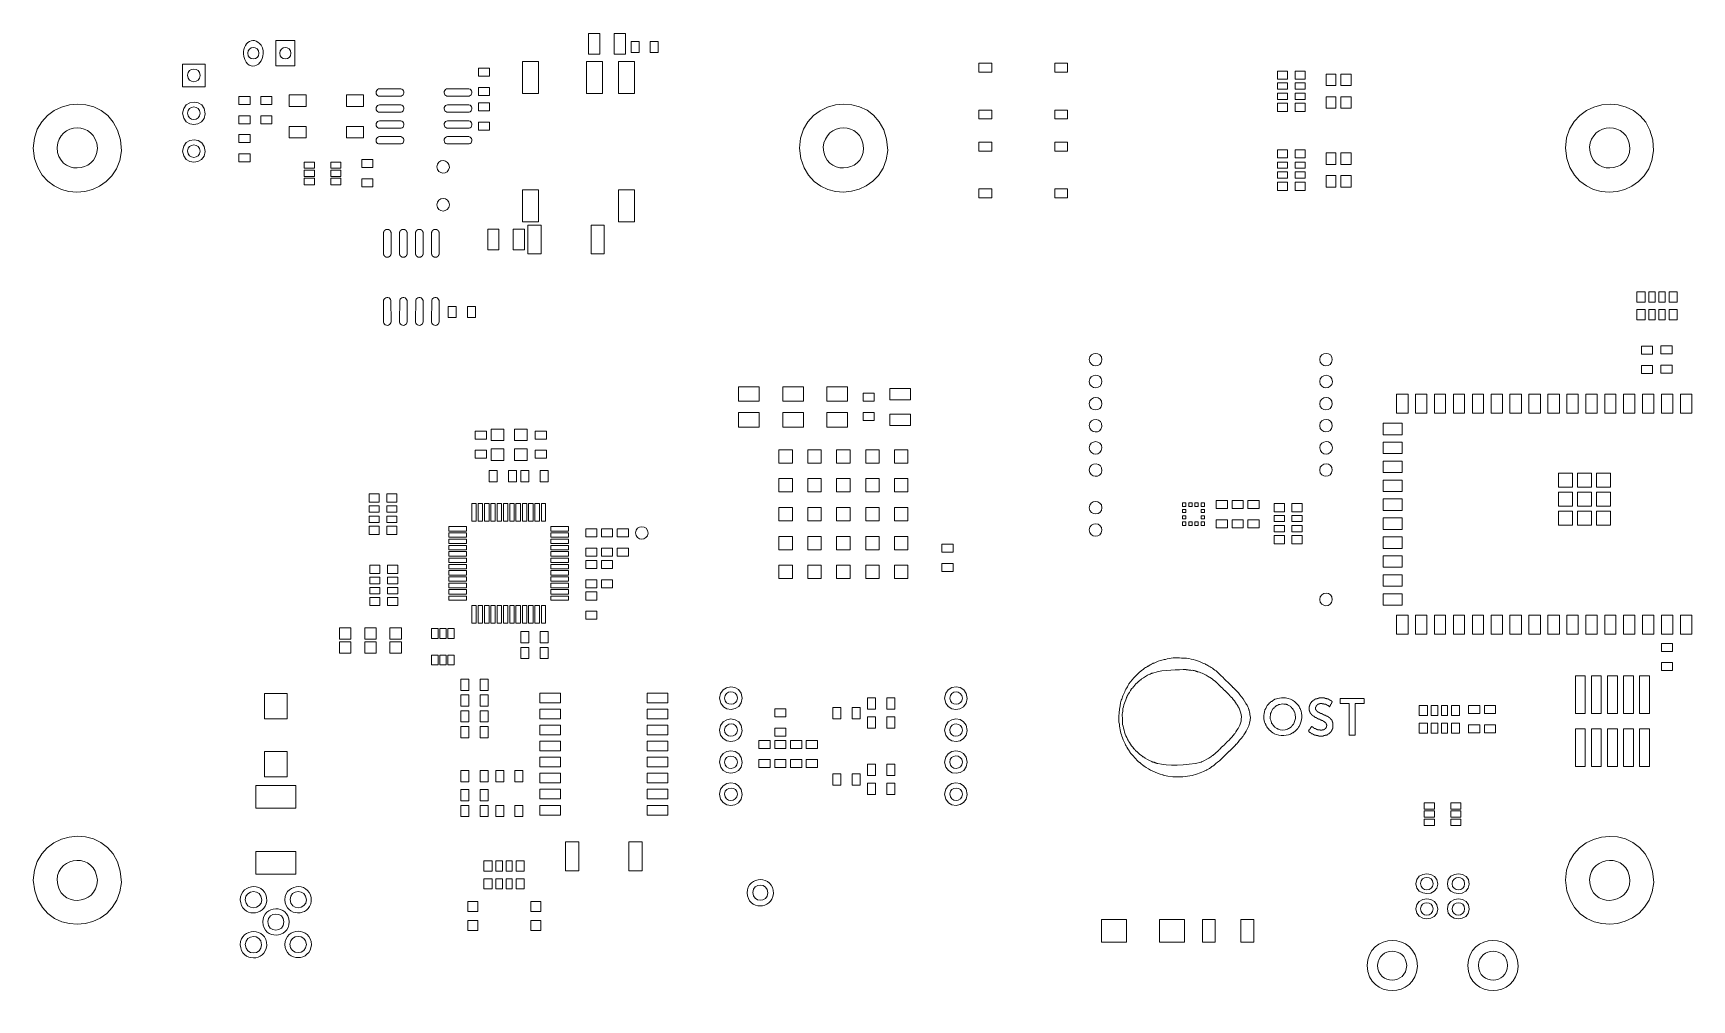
# Model space of a CAD drawing. Header units: inches. Extents: x 1.67 to 6.85, y 3.98 to 6.99.
import ezdxf

# ---------------------------------------------------------------- set-up
doc = ezdxf.new("R2010")
doc.units = ezdxf.units.IN
doc.header["$MEASUREMENT"] = 0
doc.layers.add('EBENE_1', color=7, linetype='Continuous')

# ---------------------------------------------------------------- blocks, each defined once
blk = doc.blocks.new('block 2')
at = {"layer": 'EBENE_1', "color": 7, "lineweight": 9, "true_color": 0xffffff}
blk.add_open_spline([(5.2673, 5.0088), (5.2441, 5.0073), (5.1983, 5.0096), (5.1631, 4.9979), (5.1627, 4.9977), (5.1611, 4.9985), (5.1614, 4.9971), (5.1609, 4.9968), (5.1586, 4.9978), (5.1589, 4.9963), (5.1585, 4.9963), (5.158, 4.9963), (5.1573, 4.9963), (5.1573, 4.9961), (5.1573, 4.9959), (5.1573, 4.9954), (5.1568, 4.9954), (5.1563, 4.9954), (5.1556, 4.9954), (5.1556, 4.9953), (5.1556, 4.995), (5.1556, 4.9946), (5.1551, 4.9944), (5.1536, 4.9952), (5.1539, 4.9938), (5.1437, 4.9909), (5.137, 4.984), (5.1281, 4.9796), (5.1281, 4.9791), (5.1283, 4.9785), (5.1273, 4.9787), (5.1273, 4.9782), (5.1273, 4.9777), (5.1264, 4.9779), (5.1267, 4.9769), (5.1259, 4.977), (5.1248, 4.9771), (5.1248, 4.9765), (5.1249, 4.9761), (5.1239, 4.9762), (5.1239, 4.9758), (5.1241, 4.9752), (5.1231, 4.9754), (5.1231, 4.9749), (5.1232, 4.9744), (5.1223, 4.9746), (5.1176, 4.9695), (5.1113, 4.9654), (5.1073, 4.9596), (5.1068, 4.9595), (5.1062, 4.9597), (5.1064, 4.9587), (5.1054, 4.959), (5.1056, 4.9582), (5.1056, 4.9571), (5.1052, 4.9571), (5.1047, 4.9571), (5.1039, 4.9571), (5.1039, 4.9569), (5.1039, 4.9566), (5.1039, 4.9562), (5.1029, 4.9564), (5.1031, 4.9557), (5.1031, 4.9546), (5.1026, 4.9545), (5.102, 4.9547), (5.1023, 4.9537), (5.1017, 4.9537), (5.1012, 4.9538), (5.1014, 4.9529), (5.095, 4.9475), (5.0919, 4.9386), (5.0864, 4.932), (5.0862, 4.9316), (5.087, 4.93), (5.0856, 4.9304), (5.0854, 4.9298), (5.0861, 4.9283), (5.0847, 4.9287), (5.0847, 4.9283), (5.0847, 4.9279), (5.0847, 4.927), (5.0846, 4.927), (5.0843, 4.927), (5.0839, 4.927), (5.0839, 4.9265), (5.084, 4.926), (5.0831, 4.9262), (5.0831, 4.9258), (5.0831, 4.9253), (5.0831, 4.9245), (5.083, 4.9245), (5.0827, 4.9245), (5.0822, 4.9245), (5.082, 4.9239), (5.083, 4.9216), (5.0814, 4.922), (5.0812, 4.9215), (5.082, 4.92), (5.0806, 4.9203), (5.0754, 4.905), (5.0693, 4.8934), (5.0689, 4.8728), (5.0666, 4.8714), (5.0688, 4.8632), (5.0681, 4.8461), (5.0701, 4.845), (5.0684, 4.8434), (5.0689, 4.8377), (5.0732, 4.822), (5.0759, 4.8036), (5.0847, 4.7919), (5.0849, 4.7913), (5.0842, 4.7898), (5.0856, 4.7902), (5.0858, 4.7898), (5.085, 4.7882), (5.0864, 4.7885), (5.0864, 4.7881), (5.0864, 4.7876), (5.0864, 4.7868), (5.0866, 4.7868), (5.0869, 4.7868), (5.0872, 4.7868), (5.0872, 4.7864), (5.0872, 4.7859), (5.0872, 4.7852), (5.0874, 4.7852), (5.0877, 4.7852), (5.0881, 4.7852), (5.088, 4.7846), (5.088, 4.7842), (5.0889, 4.7843), (5.0891, 4.7838), (5.0883, 4.7823), (5.0897, 4.7827), (5.0899, 4.7822), (5.0892, 4.7807), (5.0906, 4.781), (5.0939, 4.7737), (5.0997, 4.7686), (5.1039, 4.7618), (5.1045, 4.7619), (5.1049, 4.7619), (5.1048, 4.761), (5.1052, 4.761), (5.1058, 4.7612), (5.1056, 4.7602), (5.1061, 4.7602), (5.1066, 4.7602), (5.1064, 4.7593), (5.1069, 4.7593), (5.1075, 4.7595), (5.1073, 4.7585), (5.1083, 4.7587), (5.1081, 4.7579), (5.1081, 4.7568), (5.1085, 4.7568), (5.1091, 4.757), (5.1089, 4.756), (5.1095, 4.756), (5.1099, 4.7561), (5.1098, 4.7551), (5.1164, 4.7508), (5.1208, 4.7439), (5.1281, 4.7401), (5.1281, 4.7391), (5.1297, 4.739), (5.1306, 4.7385), (5.1306, 4.7379), (5.1305, 4.7374), (5.1314, 4.7376), (5.1312, 4.7366), (5.132, 4.7367), (5.1331, 4.7368), (5.1331, 4.7362), (5.133, 4.7358), (5.1339, 4.736), (5.1414, 4.7301), (5.1506, 4.7262), (5.1598, 4.7218), (5.1602, 4.7218), (5.1608, 4.722), (5.1606, 4.7209), (5.1612, 4.7207), (5.1635, 4.7216), (5.1631, 4.7201), (5.1637, 4.7198), (5.166, 4.7209), (5.1656, 4.7193), (5.1662, 4.719), (5.1685, 4.72), (5.1681, 4.7184), (5.1687, 4.7182), (5.171, 4.7192), (5.1706, 4.7176), (5.171, 4.7176), (5.1715, 4.7176), (5.1723, 4.7176), (5.1723, 4.7174), (5.1723, 4.7171), (5.1723, 4.7168), (5.1731, 4.7168), (5.1742, 4.7168), (5.1756, 4.7168), (5.1756, 4.7166), (5.1756, 4.7164), (5.1756, 4.7159), (5.1765, 4.7159), (5.1776, 4.7159), (5.1789, 4.7159), (5.2068, 4.7092), (5.2676, 4.7072), (5.314, 4.7201), (5.3142, 4.7213), (5.3166, 4.7213), (5.3181, 4.7218), (5.3269, 4.7268), (5.3371, 4.7306), (5.3448, 4.7368), (5.3453, 4.7368), (5.3458, 4.7367), (5.3456, 4.7376), (5.3461, 4.7376), (5.3467, 4.7374), (5.3465, 4.7385), (5.347, 4.7384), (5.3475, 4.7384), (5.3473, 4.7393), (5.3477, 4.7393), (5.3482, 4.7393), (5.349, 4.7393), (5.349, 4.7394), (5.349, 4.7397), (5.349, 4.7401), (5.3495, 4.7401), (5.35, 4.74), (5.3498, 4.741), (5.3502, 4.741), (5.3507, 4.741), (5.3515, 4.741), (5.3515, 4.7411), (5.3515, 4.7414), (5.3515, 4.7418), (5.352, 4.7418), (5.3525, 4.7417), (5.3523, 4.7426), (5.3588, 4.7464), (5.3629, 4.7525), (5.369, 4.7568), (5.369, 4.7573), (5.3688, 4.7579), (5.3698, 4.7576), (5.3698, 4.7582), (5.3697, 4.7587), (5.3706, 4.7585), (5.3706, 4.7589), (5.3705, 4.7595), (5.3715, 4.7593), (5.3714, 4.7599), (5.3714, 4.7603), (5.3723, 4.7602), (5.3723, 4.7606), (5.3721, 4.7612), (5.3731, 4.761), (5.3731, 4.7615), (5.373, 4.762), (5.374, 4.7618), (5.3788, 4.7681), (5.3858, 4.7722), (5.3906, 4.7785), (5.3911, 4.7785), (5.3917, 4.7783), (5.3915, 4.7793), (5.392, 4.7793), (5.3925, 4.7793), (5.3923, 4.7802), (5.3933, 4.7799), (5.3932, 4.7807), (5.3931, 4.7818), (5.3936, 4.7818), (5.3941, 4.7818), (5.3948, 4.7818), (5.3948, 4.782), (5.3948, 4.7823), (5.3948, 4.7827), (5.3953, 4.7827), (5.3958, 4.7825), (5.3956, 4.7835), (5.3962, 4.7835), (5.3967, 4.7834), (5.3965, 4.7843), (5.4029, 4.7897), (5.408, 4.7967), (5.414, 4.8027), (5.4139, 4.8032), (5.4139, 4.8037), (5.4148, 4.8035), (5.4148, 4.804), (5.4146, 4.8046), (5.4156, 4.8044), (5.4156, 4.8049), (5.4156, 4.8054), (5.4165, 4.8052), (5.4165, 4.8056), (5.4165, 4.8061), (5.4165, 4.8069), (5.4166, 4.8069), (5.4169, 4.8069), (5.4173, 4.8069), (5.4173, 4.8074), (5.4172, 4.8079), (5.4181, 4.8077), (5.4182, 4.8082), (5.418, 4.8087), (5.419, 4.8085), (5.4231, 4.8163), (5.429, 4.8223), (5.4323, 4.8311), (5.4348, 4.833), (5.4347, 4.838), (5.4365, 4.8411), (5.4435, 4.8562), (5.4379, 4.8812), (5.4298, 4.8928), (5.4298, 4.8933), (5.43, 4.8939), (5.429, 4.8936), (5.4287, 4.8942), (5.4297, 4.8965), (5.4281, 4.8961), (5.4281, 4.8966), (5.4283, 4.8972), (5.4273, 4.897), (5.4274, 4.8975), (5.4274, 4.898), (5.4265, 4.8978), (5.4265, 4.8982), (5.4265, 4.8987), (5.4265, 4.8995), (5.4264, 4.8995), (5.4261, 4.8995), (5.4256, 4.8995), (5.4255, 4.9), (5.4262, 4.9015), (5.4248, 4.9012), (5.4208, 4.9082), (5.4152, 4.9136), (5.4106, 4.9203), (5.4102, 4.9204), (5.4096, 4.9202), (5.4098, 4.9212), (5.4093, 4.9211), (5.4088, 4.9211), (5.409, 4.922), (5.4085, 4.922), (5.4079, 4.9218), (5.4081, 4.9228), (5.4071, 4.9226), (5.4073, 4.9234), (5.4073, 4.9245), (5.4069, 4.9245), (5.4064, 4.9245), (5.4056, 4.9245), (5.4056, 4.9246), (5.4056, 4.9249), (5.4056, 4.9253), (5.4051, 4.9253), (5.4046, 4.9253), (5.4048, 4.9262), (5.4043, 4.9262), (5.4038, 4.926), (5.404, 4.927), (5.3995, 4.9318), (5.3951, 4.9371), (5.3898, 4.9412), (5.3898, 4.9417), (5.3899, 4.9422), (5.389, 4.942), (5.389, 4.9425), (5.3892, 4.9431), (5.3881, 4.9429), (5.3884, 4.9439), (5.3876, 4.9437), (5.3865, 4.9437), (5.3865, 4.9442), (5.3867, 4.9447), (5.3856, 4.9445), (5.3857, 4.9451), (5.3857, 4.9456), (5.3848, 4.9454), (5.3848, 4.9458), (5.385, 4.9464), (5.384, 4.9462), (5.3801, 4.9519), (5.3737, 4.9554), (5.3698, 4.9612), (5.368, 4.9608), (5.3679, 4.9625), (5.3673, 4.9637), (5.3668, 4.9637), (5.3663, 4.9636), (5.3665, 4.9646), (5.366, 4.9646), (5.3654, 4.9644), (5.3656, 4.9654), (5.3652, 4.9654), (5.3647, 4.9654), (5.364, 4.9654), (5.364, 4.9658), (5.364, 4.9664), (5.364, 4.9671), (5.3635, 4.9671), (5.3629, 4.9669), (5.3631, 4.9679), (5.3626, 4.9679), (5.3621, 4.9678), (5.3623, 4.9687), (5.3553, 4.9727), (5.3506, 4.9792), (5.3431, 4.9829), (5.3432, 4.9839), (5.3415, 4.9841), (5.3406, 4.9846), (5.3409, 4.9856), (5.3401, 4.9855), (5.339, 4.9854), (5.3392, 4.9865), (5.3384, 4.9863), (5.3373, 4.9863), (5.3373, 4.9867), (5.3375, 4.9873), (5.3365, 4.9871), (5.3276, 4.9939), (5.3156, 4.9971), (5.3048, 5.0021), (5.3042, 5.0025), (5.3012, 5.0012), (5.3015, 5.0029), (5.3008, 5.0033), (5.2978, 5.0021), (5.2981, 5.0038), (5.2977, 5.0038), (5.2974, 5.0038), (5.2965, 5.0038), (5.2965, 5.0039), (5.2965, 5.0042), (5.2965, 5.0046), (5.2957, 5.005), (5.2921, 5.0037), (5.2923, 5.0054), (5.2913, 5.0059), (5.2873, 5.0044), (5.2873, 5.0063), (5.2863, 5.0067), (5.2823, 5.0053), (5.2823, 5.0071), (5.2804, 5.0077), (5.275, 5.0059), (5.274, 5.0079), (5.272, 5.0079), (5.2699, 5.0079), (5.2674, 5.0079)], degree=3, knots=[0, 0, 0, 0, 1, 1, 1, 2, 2, 2, 3, 3, 3, 4, 4, 4, 5, 5, 5, 6, 6, 6, 7, 7, 7, 8, 8, 8, 9, 9, 9, 10, 10, 10, 11, 11, 11, 12, 12, 12, 13, 13, 13, 14, 14, 14, 15, 15, 15, 16, 16, 16, 17, 17, 17, 18, 18, 18, 19, 19, 19, 20, 20, 20, 21, 21, 21, 22, 22, 22, 23, 23, 23, 24, 24, 24, 25, 25, 25, 26, 26, 26, 27, 27, 27, 28, 28, 28, 29, 29, 29, 30, 30, 30, 31, 31, 31, 32, 32, 32, 33, 33, 33, 34, 34, 34, 35, 35, 35, 36, 36, 36, 37, 37, 37, 38, 38, 38, 39, 39, 39, 40, 40, 40, 41, 41, 41, 42, 42, 42, 43, 43, 43, 44, 44, 44, 45, 45, 45, 46, 46, 46, 47, 47, 47, 48, 48, 48, 49, 49, 49, 50, 50, 50, 51, 51, 51, 52, 52, 52, 53, 53, 53, 54, 54, 54, 55, 55, 55, 56, 56, 56, 57, 57, 57, 58, 58, 58, 59, 59, 59, 60, 60, 60, 61, 61, 61, 62, 62, 62, 63, 63, 63, 64, 64, 64, 65, 65, 65, 66, 66, 66, 67, 67, 67, 68, 68, 68, 69, 69, 69, 70, 70, 70, 71, 71, 71, 72, 72, 72, 73, 73, 73, 74, 74, 74, 75, 75, 75, 76, 76, 76, 77, 77, 77, 78, 78, 78, 79, 79, 79, 80, 80, 80, 81, 81, 81, 82, 82, 82, 83, 83, 83, 84, 84, 84, 85, 85, 85, 86, 86, 86, 87, 87, 87, 88, 88, 88, 89, 89, 89, 90, 90, 90, 91, 91, 91, 92, 92, 92, 93, 93, 93, 94, 94, 94, 95, 95, 95, 96, 96, 96, 97, 97, 97, 98, 98, 98, 99, 99, 99, 100, 100, 100, 101, 101, 101, 102, 102, 102, 103, 103, 103, 104, 104, 104, 105, 105, 105, 106, 106, 106, 107, 107, 107, 108, 108, 108, 109, 109, 109, 110, 110, 110, 111, 111, 111, 112, 112, 112, 113, 113, 113, 114, 114, 114, 115, 115, 115, 116, 116, 116, 117, 117, 117, 118, 118, 118, 119, 119, 119, 120, 120, 120, 121, 121, 121, 122, 122, 122, 123, 123, 123, 124, 124, 124, 125, 125, 125, 126, 126, 126, 127, 127, 127, 128, 128, 128, 129, 129, 129, 130, 130, 130, 131, 131, 131, 132, 132, 132, 133, 133, 133, 134, 134, 134, 135, 135, 135, 136, 136, 136, 137, 137, 137, 138, 138, 138, 139, 139, 139, 140, 140, 140, 141, 141, 141, 142, 142, 142, 143, 143, 143, 144, 144, 144, 145, 145, 145, 146, 146, 146, 147, 147, 147, 148, 148, 148, 149, 149, 149, 150, 150, 150, 151, 151, 151, 152, 152, 152, 153, 153, 153, 154, 154, 154, 154], dxfattribs=at)
blk = doc.blocks.new('block 3')
at = {"layer": 'EBENE_1', "color": 7, "lineweight": 9, "true_color": 0xffffff}
blk.add_open_spline([(5.2531, 5.0447), (5.2745, 5.0449), (5.2921, 5.039), (5.309, 5.0338), (5.3143, 5.031), (5.3204, 5.0287), (5.3265, 5.0263), (5.3263, 5.0253), (5.327, 5.0254), (5.3281, 5.0255), (5.3279, 5.0244), (5.3287, 5.0246), (5.3298, 5.0246), (5.3296, 5.0236), (5.3303, 5.0238), (5.3315, 5.0238), (5.3359, 5.0209), (5.3404, 5.0179), (5.3456, 5.0155), (5.3503, 5.0117), (5.3549, 5.0076), (5.3606, 5.0046), (5.3677, 4.998), (5.3744, 4.9905), (5.3823, 4.9846), (5.3882, 4.9772), (5.3956, 4.9705), (5.4031, 4.9646), (5.4052, 4.9596), (5.4112, 4.9582), (5.4131, 4.9529), (5.4143, 4.953), (5.4138, 4.9516), (5.4156, 4.952), (5.4211, 4.9438), (5.43, 4.9386), (5.4348, 4.9295), (5.4426, 4.9224), (5.4487, 4.9128), (5.454, 4.9028), (5.455, 4.903), (5.4549, 4.9023), (5.4548, 4.9012), (5.4586, 4.8962), (5.4612, 4.8899), (5.4632, 4.8828), (5.4646, 4.8831), (5.4638, 4.881), (5.464, 4.8795), (5.4656, 4.8796), (5.4645, 4.8771), (5.4648, 4.8753), (5.4666, 4.8743), (5.4665, 4.871), (5.4665, 4.8678), (5.4701, 4.8607), (5.4646, 4.8418), (5.4632, 4.8336), (5.4602, 4.8281), (5.4575, 4.8221), (5.4548, 4.8161), (5.4538, 4.8163), (5.454, 4.8155), (5.454, 4.8144), (5.4508, 4.8105), (5.4477, 4.8063), (5.4457, 4.801), (5.4453, 4.801), (5.445, 4.801), (5.444, 4.801), (5.444, 4.8007), (5.444, 4.8002), (5.444, 4.7994), (5.4377, 4.7917), (5.4305, 4.7846), (5.4248, 4.776), (5.4245, 4.776), (5.4239, 4.776), (5.4232, 4.776), (5.4182, 4.7678), (5.4094, 4.763), (5.404, 4.7551), (5.4029, 4.7553), (5.4033, 4.7538), (5.4015, 4.7543), (5.3883, 4.7408), (5.3751, 4.7267), (5.3598, 4.7151), (5.3566, 4.7113), (5.3524, 4.7081), (5.3473, 4.7059), (5.3433, 4.7014), (5.3374, 4.6987), (5.3315, 4.6959), (5.3317, 4.6949), (5.3309, 4.695), (5.3298, 4.6951), (5.3245, 4.6916), (5.3184, 4.6888), (5.3115, 4.6867), (5.2815, 4.6724), (5.2334, 4.67), (5.1956, 4.6792), (5.1958, 4.6803), (5.1951, 4.6801), (5.1939, 4.6801), (5.1723, 4.686), (5.1537, 4.6958), (5.1364, 4.7068), (5.1362, 4.7077), (5.1356, 4.7086), (5.1339, 4.7084), (5.1315, 4.7126), (5.1253, 4.7138), (5.1231, 4.7184), (5.1227, 4.7184), (5.1222, 4.7184), (5.1214, 4.7184), (5.1105, 4.7283), (5.1015, 4.7402), (5.0914, 4.751), (5.0914, 4.7514), (5.0914, 4.7518), (5.0914, 4.7526), (5.0905, 4.7525), (5.0905, 4.7531), (5.0906, 4.7543), (5.0863, 4.7588), (5.0827, 4.7641), (5.0806, 4.771), (5.0802, 4.771), (5.0797, 4.771), (5.0789, 4.771), (5.0766, 4.7801), (5.0709, 4.7862), (5.0689, 4.796), (5.0636, 4.8083), (5.0606, 4.822), (5.0589, 4.8386), (5.0542, 4.8523), (5.0599, 4.8947), (5.0647, 4.9128), (5.0667, 4.9169), (5.0682, 4.922), (5.0697, 4.927), (5.0726, 4.9321), (5.0747, 4.9379), (5.0772, 4.9437), (5.0785, 4.944), (5.0785, 4.9464), (5.0789, 4.9479), (5.083, 4.9519), (5.0856, 4.9584), (5.0889, 4.9637), (5.102, 4.9806), (5.1153, 4.9978), (5.1339, 5.0096), (5.1337, 5.0107), (5.1345, 5.0105), (5.1356, 5.0105), (5.138, 5.014), (5.1421, 5.016), (5.1464, 5.018), (5.1462, 5.019), (5.1469, 5.0188), (5.1481, 5.0188), (5.1479, 5.0199), (5.1486, 5.0196), (5.1498, 5.0196), (5.153, 5.0231), (5.1582, 5.025), (5.1631, 5.0271), (5.1633, 5.0284), (5.1657, 5.0284), (5.1673, 5.0288), (5.1753, 5.0333), (5.1848, 5.0368), (5.1956, 5.0388), (5.1967, 5.0404), (5.2001, 5.0403), (5.2031, 5.0405), (5.216, 5.0444), (5.2365, 5.047), (5.2531, 5.0447)], degree=3, knots=[0, 0, 0, 0, 1, 1, 1, 2, 2, 2, 3, 3, 3, 4, 4, 4, 5, 5, 5, 6, 6, 6, 7, 7, 7, 8, 8, 8, 9, 9, 9, 10, 10, 10, 11, 11, 11, 12, 12, 12, 13, 13, 13, 14, 14, 14, 15, 15, 15, 16, 16, 16, 17, 17, 17, 18, 18, 18, 19, 19, 19, 20, 20, 20, 21, 21, 21, 22, 22, 22, 23, 23, 23, 24, 24, 24, 25, 25, 25, 26, 26, 26, 27, 27, 27, 28, 28, 28, 29, 29, 29, 30, 30, 30, 31, 31, 31, 32, 32, 32, 33, 33, 33, 34, 34, 34, 35, 35, 35, 36, 36, 36, 37, 37, 37, 38, 38, 38, 39, 39, 39, 40, 40, 40, 41, 41, 41, 42, 42, 42, 43, 43, 43, 44, 44, 44, 45, 45, 45, 46, 46, 46, 47, 47, 47, 48, 48, 48, 49, 49, 49, 50, 50, 50, 51, 51, 51, 52, 52, 52, 53, 53, 53, 54, 54, 54, 55, 55, 55, 56, 56, 56, 57, 57, 57, 58, 58, 58, 59, 59, 59, 60, 60, 60, 61, 61, 61, 61], dxfattribs=at)
blk = doc.blocks.new('block 4')
at = {"layer": 'EBENE_1', "color": 7, "lineweight": 9, "true_color": 0xffffff}
blk.add_open_spline([(5.6949, 4.9203), (5.6961, 4.9203), (5.6974, 4.9203), (5.699, 4.9203), (5.6991, 4.9202), (5.699, 4.9199), (5.6991, 4.9195), (5.6998, 4.9195), (5.7006, 4.9195), (5.7015, 4.9195), (5.7016, 4.9193), (5.7015, 4.919), (5.7016, 4.9187), (5.7028, 4.9187), (5.7041, 4.9187), (5.7057, 4.9187), (5.7058, 4.9185), (5.7057, 4.9183), (5.7057, 4.9179), (5.7063, 4.9177), (5.7072, 4.9179), (5.7082, 4.9178), (5.7083, 4.9177), (5.7082, 4.9174), (5.7082, 4.917), (5.7089, 4.917), (5.7097, 4.917), (5.7107, 4.917), (5.7108, 4.9168), (5.7107, 4.9165), (5.7107, 4.9162), (5.7114, 4.9162), (5.7122, 4.9162), (5.7132, 4.9162), (5.7132, 4.916), (5.7132, 4.9157), (5.7132, 4.9154), (5.7134, 4.9153), (5.7136, 4.9153), (5.714, 4.9153), (5.7141, 4.9152), (5.714, 4.9149), (5.7141, 4.9145), (5.7145, 4.9145), (5.715, 4.9145), (5.7157, 4.9145), (5.7157, 4.9143), (5.7157, 4.914), (5.7157, 4.9137), (5.7161, 4.9137), (5.7167, 4.9137), (5.7174, 4.9137), (5.7174, 4.9135), (5.7174, 4.9132), (5.7174, 4.9128), (5.7176, 4.9128), (5.7179, 4.9128), (5.7182, 4.9128), (5.7182, 4.9126), (5.7182, 4.9124), (5.7182, 4.912), (5.7187, 4.912), (5.7191, 4.912), (5.7198, 4.912), (5.72, 4.9118), (5.7199, 4.9115), (5.7199, 4.9112), (5.7201, 4.9112), (5.7204, 4.9112), (5.7207, 4.9112), (5.7207, 4.911), (5.7207, 4.9107), (5.7207, 4.9103), (5.7212, 4.9103), (5.7217, 4.9103), (5.7224, 4.9103), (5.7224, 4.9101), (5.7224, 4.9098), (5.7224, 4.9095), (5.7226, 4.9095), (5.7228, 4.9095), (5.7232, 4.9095), (5.7232, 4.9088), (5.7232, 4.908), (5.7232, 4.907), (5.723, 4.907), (5.7227, 4.907), (5.7224, 4.907), (5.7224, 4.9065), (5.7224, 4.906), (5.7224, 4.9054), (5.7222, 4.9053), (5.7219, 4.9053), (5.7216, 4.9053), (5.7215, 4.9049), (5.7216, 4.9044), (5.7216, 4.9037), (5.7213, 4.9036), (5.7211, 4.9037), (5.7207, 4.9037), (5.7207, 4.9032), (5.7207, 4.9026), (5.7207, 4.902), (5.7205, 4.902), (5.7202, 4.902), (5.7199, 4.902), (5.7199, 4.9018), (5.7199, 4.9015), (5.7199, 4.9012), (5.7197, 4.9011), (5.7194, 4.9012), (5.7191, 4.9012), (5.719, 4.9007), (5.7191, 4.9001), (5.7191, 4.8995), (5.7189, 4.8995), (5.7186, 4.8995), (5.7182, 4.8995), (5.7182, 4.8988), (5.7182, 4.8979), (5.7182, 4.897), (5.718, 4.897), (5.7178, 4.897), (5.7174, 4.897), (5.7174, 4.8968), (5.7174, 4.8965), (5.7174, 4.8962), (5.7172, 4.8961), (5.7169, 4.8962), (5.7166, 4.8961), (5.7165, 4.896), (5.7166, 4.8957), (5.7166, 4.8953), (5.7163, 4.8953), (5.7161, 4.8953), (5.7157, 4.8953), (5.7157, 4.8946), (5.7157, 4.8938), (5.7157, 4.8928), (5.7155, 4.8928), (5.7152, 4.8928), (5.7149, 4.8928), (5.7149, 4.893), (5.7149, 4.8933), (5.7149, 4.8936), (5.7144, 4.8936), (5.714, 4.8936), (5.7133, 4.8936), (5.7131, 4.894), (5.7133, 4.8946), (5.7132, 4.8953), (5.7128, 4.8953), (5.7122, 4.8953), (5.7116, 4.8953), (5.7115, 4.8955), (5.7116, 4.8958), (5.7116, 4.8961), (5.7111, 4.8962), (5.7106, 4.8961), (5.7099, 4.8961), (5.7099, 4.8964), (5.7099, 4.8966), (5.7099, 4.897), (5.7094, 4.897), (5.7089, 4.897), (5.7082, 4.897), (5.7082, 4.8972), (5.7082, 4.8975), (5.7082, 4.8978), (5.7078, 4.8978), (5.7072, 4.8978), (5.7066, 4.8978), (5.7065, 4.898), (5.7066, 4.8983), (5.7066, 4.8986), (5.7063, 4.8987), (5.7061, 4.8986), (5.7057, 4.8987), (5.7057, 4.8989), (5.7057, 4.8991), (5.7057, 4.8995), (5.705, 4.8995), (5.7042, 4.8995), (5.7032, 4.8995), (5.7032, 4.8997), (5.7032, 4.9), (5.7032, 4.9003), (5.7025, 4.9003), (5.7017, 4.9003), (5.7007, 4.9003), (5.7007, 4.9005), (5.7007, 4.9008), (5.7007, 4.9011), (5.6997, 4.9012), (5.6986, 4.9011), (5.6974, 4.9012), (5.6974, 4.9014), (5.6974, 4.9016), (5.6974, 4.902), (5.696, 4.902), (5.6944, 4.902), (5.6924, 4.902), (5.6923, 4.9022), (5.6924, 4.9025), (5.6924, 4.9028), (5.6901, 4.9028), (5.6876, 4.9028), (5.6849, 4.9028), (5.6849, 4.9026), (5.6849, 4.9023), (5.6849, 4.902), (5.6839, 4.902), (5.6829, 4.902), (5.6816, 4.902), (5.6815, 4.9018), (5.6816, 4.9015), (5.6815, 4.9012), (5.6811, 4.9011), (5.6805, 4.9012), (5.6799, 4.9012), (5.6799, 4.901), (5.6799, 4.9007), (5.6799, 4.9003), (5.6794, 4.9003), (5.6789, 4.9003), (5.6782, 4.9003), (5.6782, 4.9001), (5.6782, 4.8998), (5.6782, 4.8995), (5.678, 4.8995), (5.6777, 4.8995), (5.6774, 4.8995), (5.6774, 4.8993), (5.6774, 4.899), (5.6774, 4.8987), (5.6772, 4.8986), (5.6769, 4.8987), (5.6766, 4.8987), (5.6765, 4.8984), (5.6766, 4.8982), (5.6765, 4.8978), (5.6763, 4.8978), (5.6761, 4.8978), (5.6757, 4.8978), (5.6757, 4.8976), (5.6757, 4.8973), (5.6757, 4.897), (5.6755, 4.897), (5.6753, 4.897), (5.6749, 4.897), (5.6749, 4.8968), (5.6749, 4.8965), (5.6749, 4.8962), (5.6747, 4.8961), (5.6744, 4.8962), (5.6741, 4.8961), (5.674, 4.896), (5.6741, 4.8957), (5.674, 4.8953), (5.6738, 4.8953), (5.6736, 4.8953), (5.6732, 4.8953), (5.6732, 4.8946), (5.6732, 4.8939), (5.6732, 4.8929), (5.673, 4.8928), (5.6727, 4.8928), (5.6724, 4.8928), (5.6724, 4.8924), (5.6724, 4.8918), (5.6724, 4.8912), (5.6722, 4.8911), (5.6719, 4.8912), (5.6716, 4.8911), (5.6715, 4.8899), (5.6716, 4.8882), (5.6715, 4.8845), (5.6717, 4.8845), (5.672, 4.8845), (5.6724, 4.8845), (5.6724, 4.884), (5.6724, 4.8835), (5.6724, 4.8828), (5.6726, 4.8828), (5.6728, 4.8828), (5.6732, 4.8828), (5.6732, 4.8824), (5.6732, 4.8819), (5.6732, 4.8812), (5.6734, 4.881), (5.6737, 4.8812), (5.674, 4.8811), (5.6741, 4.8809), (5.674, 4.8806), (5.674, 4.8803), (5.6743, 4.8803), (5.6745, 4.8803), (5.6749, 4.8803), (5.6749, 4.8801), (5.6749, 4.8798), (5.6749, 4.8795), (5.6751, 4.8795), (5.6754, 4.8795), (5.6757, 4.8795), (5.6757, 4.8793), (5.6757, 4.879), (5.6757, 4.8786), (5.6759, 4.8786), (5.6762, 4.8786), (5.6765, 4.8786), (5.6766, 4.8784), (5.6765, 4.8782), (5.6765, 4.8778), (5.6768, 4.8778), (5.677, 4.8778), (5.6774, 4.8778), (5.6774, 4.8776), (5.6774, 4.8773), (5.6774, 4.877), (5.6776, 4.8769), (5.6779, 4.877), (5.6782, 4.877), (5.6782, 4.8767), (5.6782, 4.8765), (5.6782, 4.8761), (5.6787, 4.8761), (5.6792, 4.8761), (5.6799, 4.8761), (5.6799, 4.8759), (5.6799, 4.8756), (5.6799, 4.8753), (5.6803, 4.8753), (5.6809, 4.8753), (5.6815, 4.8753), (5.6816, 4.8751), (5.6815, 4.8748), (5.6815, 4.8745), (5.6822, 4.8744), (5.6831, 4.8745), (5.684, 4.8745), (5.6841, 4.8743), (5.684, 4.874), (5.684, 4.8736), (5.6843, 4.8736), (5.6845, 4.8736), (5.6849, 4.8736), (5.6849, 4.8734), (5.6849, 4.8731), (5.6849, 4.8728), (5.6853, 4.8728), (5.6859, 4.8728), (5.6865, 4.8728), (5.6865, 4.8726), (5.6865, 4.8723), (5.6865, 4.872), (5.6873, 4.8719), (5.688, 4.872), (5.689, 4.872), (5.6891, 4.8718), (5.689, 4.8715), (5.689, 4.8711), (5.6895, 4.8711), (5.69, 4.8711), (5.6907, 4.8711), (5.6908, 4.8709), (5.6907, 4.8706), (5.6907, 4.8703), (5.6914, 4.8703), (5.6922, 4.8703), (5.6932, 4.8703), (5.6932, 4.8701), (5.6932, 4.8698), (5.6932, 4.8695), (5.6934, 4.8694), (5.6937, 4.8695), (5.694, 4.8694), (5.6941, 4.8692), (5.694, 4.869), (5.694, 4.8686), (5.6948, 4.8686), (5.6956, 4.8686), (5.6965, 4.8686), (5.6966, 4.8684), (5.6965, 4.8681), (5.6966, 4.8678), (5.697, 4.8678), (5.6975, 4.8678), (5.6982, 4.8678), (5.6982, 4.8676), (5.6982, 4.8673), (5.6982, 4.8669), (5.6989, 4.8669), (5.6998, 4.8669), (5.7007, 4.8669), (5.7007, 4.8667), (5.7007, 4.8665), (5.7007, 4.8661), (5.7012, 4.8661), (5.7017, 4.8661), (5.7023, 4.8661), (5.7025, 4.8659), (5.7024, 4.8656), (5.7024, 4.8653), (5.7026, 4.8653), (5.7029, 4.8653), (5.7032, 4.8653), (5.7032, 4.8651), (5.7032, 4.8648), (5.7032, 4.8644), (5.7039, 4.8644), (5.7048, 4.8644), (5.7057, 4.8644), (5.7057, 4.8642), (5.7057, 4.864), (5.7057, 4.8636), (5.7062, 4.8636), (5.7067, 4.8636), (5.7074, 4.8636), (5.7074, 4.8634), (5.7074, 4.8631), (5.7074, 4.8628), (5.7078, 4.8627), (5.7084, 4.8628), (5.709, 4.8628), (5.7091, 4.8626), (5.709, 4.8623), (5.7091, 4.8619), (5.7095, 4.8619), (5.71, 4.8619), (5.7107, 4.8619), (5.7107, 4.8617), (5.7107, 4.8615), (5.7107, 4.8611), (5.7109, 4.8611), (5.7112, 4.8611), (5.7116, 4.8611), (5.7116, 4.8609), (5.7116, 4.8606), (5.7116, 4.8603), (5.712, 4.8602), (5.7125, 4.8603), (5.7132, 4.8603), (5.7133, 4.8601), (5.7132, 4.8599), (5.7132, 4.8595), (5.7134, 4.8594), (5.7137, 4.8595), (5.714, 4.8594), (5.7141, 4.8592), (5.714, 4.859), (5.7141, 4.8586), (5.7142, 4.8586), (5.7145, 4.8586), (5.7149, 4.8586), (5.7149, 4.8584), (5.7149, 4.8581), (5.7149, 4.8578), (5.7151, 4.8578), (5.7153, 4.8578), (5.7157, 4.8578), (5.7157, 4.8576), (5.7157, 4.8573), (5.7157, 4.857), (5.7159, 4.8569), (5.7161, 4.8569), (5.7165, 4.8569), (5.7166, 4.8568), (5.7165, 4.8564), (5.7166, 4.8561), (5.717, 4.8561), (5.7175, 4.8561), (5.7182, 4.8561), (5.7182, 4.8556), (5.7182, 4.8551), (5.7182, 4.8545), (5.7184, 4.8544), (5.7187, 4.8544), (5.7191, 4.8544), (5.7191, 4.8542), (5.7191, 4.854), (5.7191, 4.8536), (5.7193, 4.8536), (5.7195, 4.8536), (5.7199, 4.8536), (5.7199, 4.8534), (5.7199, 4.8532), (5.7199, 4.8528), (5.7201, 4.8527), (5.7204, 4.8528), (5.7207, 4.8528), (5.7207, 4.8525), (5.7207, 4.8523), (5.7207, 4.8519), (5.7209, 4.8519), (5.7211, 4.8519), (5.7216, 4.8519), (5.7216, 4.8515), (5.7216, 4.8509), (5.7216, 4.8503), (5.7218, 4.8503), (5.722, 4.8503), (5.7224, 4.8503), (5.7224, 4.85), (5.7224, 4.8498), (5.7224, 4.8494), (5.7226, 4.8494), (5.7228, 4.8494), (5.7232, 4.8494), (5.7233, 4.8488), (5.7232, 4.8479), (5.7232, 4.847), (5.7234, 4.8469), (5.7237, 4.8469), (5.724, 4.8469), (5.7241, 4.8459), (5.724, 4.8448), (5.7241, 4.8436), (5.7243, 4.8436), (5.7245, 4.8436), (5.7249, 4.8436), (5.7249, 4.8432), (5.7249, 4.8426), (5.7249, 4.8419), (5.7251, 4.8419), (5.7254, 4.8419), (5.7257, 4.8419), (5.7258, 4.8419), (5.7257, 4.8342), (5.7257, 4.8277), (5.7256, 4.8277), (5.7253, 4.8277), (5.7249, 4.8277), (5.7249, 4.827), (5.7249, 4.8262), (5.7249, 4.8252), (5.7247, 4.8252), (5.7244, 4.8252), (5.7241, 4.8252), (5.724, 4.8245), (5.7241, 4.8237), (5.7241, 4.8227), (5.7238, 4.8227), (5.7237, 4.8227), (5.7233, 4.8227), (5.7231, 4.8221), (5.7233, 4.8213), (5.7232, 4.8203), (5.723, 4.8202), (5.7227, 4.8202), (5.7224, 4.8202), (5.7224, 4.8197), (5.7224, 4.8192), (5.7224, 4.8186), (5.7222, 4.8185), (5.7219, 4.8186), (5.7216, 4.8186), (5.7215, 4.8181), (5.7216, 4.8176), (5.7216, 4.8169), (5.7213, 4.8169), (5.7211, 4.8169), (5.7207, 4.8169), (5.7207, 4.8167), (5.7207, 4.8165), (5.7207, 4.8161), (5.7206, 4.816), (5.7202, 4.8161), (5.7199, 4.8161), (5.7199, 4.8158), (5.7199, 4.8156), (5.7199, 4.8152), (5.7197, 4.8152), (5.7195, 4.8152), (5.7191, 4.8152), (5.719, 4.8148), (5.7191, 4.8142), (5.7191, 4.8135), (5.7188, 4.8135), (5.7186, 4.8135), (5.7182, 4.8135), (5.7182, 4.8133), (5.7182, 4.8131), (5.7182, 4.8127), (5.718, 4.8127), (5.7178, 4.8127), (5.7175, 4.8127), (5.7173, 4.8126), (5.7174, 4.8122), (5.7174, 4.8119), (5.7172, 4.8119), (5.7169, 4.8119), (5.7166, 4.8119), (5.7165, 4.8117), (5.7166, 4.8114), (5.7166, 4.811), (5.7161, 4.811), (5.7155, 4.811), (5.7149, 4.811), (5.7149, 4.8106), (5.7149, 4.8101), (5.7149, 4.8094), (5.7147, 4.8093), (5.7144, 4.8094), (5.7141, 4.8094), (5.714, 4.8092), (5.7141, 4.809), (5.7141, 4.8086), (5.7137, 4.8084), (5.7131, 4.8086), (5.7124, 4.8085), (5.7123, 4.8084), (5.7124, 4.8081), (5.7124, 4.8077), (5.7119, 4.8077), (5.7114, 4.8077), (5.7107, 4.8077), (5.7107, 4.8075), (5.7107, 4.8072), (5.7107, 4.8069), (5.7105, 4.8069), (5.7103, 4.8069), (5.7099, 4.8069), (5.7099, 4.8067), (5.7099, 4.8064), (5.7099, 4.8061), (5.7097, 4.806), (5.7095, 4.8061), (5.7091, 4.806), (5.709, 4.8059), (5.7091, 4.8055), (5.7091, 4.8052), (5.7084, 4.8052), (5.7076, 4.8052), (5.7066, 4.8052), (5.7065, 4.805), (5.7066, 4.8047), (5.7066, 4.8044), (5.7061, 4.8044), (5.7055, 4.8044), (5.7049, 4.8044), (5.7049, 4.8042), (5.7049, 4.8039), (5.7049, 4.8035), (5.7039, 4.8035), (5.7028, 4.8035), (5.7016, 4.8035), (5.7015, 4.8033), (5.7016, 4.8031), (5.7016, 4.8028), (5.7004, 4.8026), (5.699, 4.8028), (5.6974, 4.8027), (5.6973, 4.8025), (5.6974, 4.8022), (5.6974, 4.8019), (5.6967, 4.8019), (5.6959, 4.8019), (5.6949, 4.8019), (5.6948, 4.8017), (5.6949, 4.8014), (5.6949, 4.801), (5.6907, 4.801), (5.6863, 4.801), (5.6816, 4.801), (5.6815, 4.8012), (5.6816, 4.8015), (5.6815, 4.8018), (5.6806, 4.8019), (5.6795, 4.8018), (5.6782, 4.8019), (5.6782, 4.8021), (5.6782, 4.8023), (5.6782, 4.8027), (5.6767, 4.8027), (5.6751, 4.8027), (5.6732, 4.8027), (5.6732, 4.8029), (5.6732, 4.8032), (5.6732, 4.8035), (5.6722, 4.8035), (5.6711, 4.8035), (5.6699, 4.8035), (5.6699, 4.8037), (5.6699, 4.804), (5.6699, 4.8044), (5.6694, 4.8044), (5.669, 4.8044), (5.6683, 4.8044), (5.6681, 4.8045), (5.6682, 4.8048), (5.6682, 4.8051), (5.6676, 4.8053), (5.6667, 4.8051), (5.6658, 4.8052), (5.6656, 4.8054), (5.6657, 4.8057), (5.6657, 4.806), (5.6652, 4.8061), (5.6647, 4.806), (5.6641, 4.806), (5.664, 4.8062), (5.6641, 4.8065), (5.664, 4.8069), (5.6636, 4.8069), (5.6631, 4.8069), (5.6624, 4.8069), (5.6623, 4.8071), (5.6624, 4.8073), (5.6624, 4.8077), (5.6619, 4.8077), (5.6614, 4.8077), (5.6607, 4.8077), (5.6607, 4.8079), (5.6607, 4.8082), (5.6607, 4.8085), (5.6603, 4.8086), (5.6597, 4.8085), (5.6591, 4.8085), (5.659, 4.8087), (5.6591, 4.809), (5.659, 4.8094), (5.6586, 4.8094), (5.658, 4.8094), (5.6574, 4.8094), (5.6574, 4.8096), (5.6574, 4.8099), (5.6574, 4.8102), (5.6572, 4.8102), (5.6569, 4.8102), (5.6566, 4.8102), (5.6565, 4.8104), (5.6566, 4.8106), (5.6565, 4.811), (5.6564, 4.8111), (5.6561, 4.811), (5.6557, 4.811), (5.6557, 4.8113), (5.6557, 4.8115), (5.6557, 4.8119), (5.6552, 4.8119), (5.6547, 4.8119), (5.6541, 4.8119), (5.654, 4.8121), (5.6541, 4.8124), (5.654, 4.8127), (5.6536, 4.8127), (5.6531, 4.8127), (5.6524, 4.8127), (5.6523, 4.8129), (5.6524, 4.8132), (5.6524, 4.8135), (5.6522, 4.8136), (5.6519, 4.8135), (5.6515, 4.8135), (5.6515, 4.814), (5.6515, 4.8145), (5.6515, 4.8152), (5.6511, 4.8153), (5.6506, 4.8152), (5.6499, 4.8152), (5.6499, 4.8154), (5.6499, 4.8157), (5.6499, 4.816), (5.6497, 4.8161), (5.6494, 4.816), (5.649, 4.8161), (5.649, 4.8165), (5.649, 4.817), (5.649, 4.8177), (5.6493, 4.8178), (5.6495, 4.8177), (5.6499, 4.8177), (5.6499, 4.8179), (5.6499, 4.8181), (5.6499, 4.8186), (5.6501, 4.8186), (5.6504, 4.8186), (5.6507, 4.8186), (5.6507, 4.819), (5.6507, 4.8195), (5.6507, 4.8202), (5.6509, 4.8202), (5.6512, 4.8202), (5.6515, 4.8202), (5.6515, 4.8204), (5.6515, 4.8207), (5.6515, 4.8211), (5.6517, 4.8211), (5.652, 4.8211), (5.6524, 4.8211), (5.6524, 4.8213), (5.6524, 4.8215), (5.6524, 4.8219), (5.6526, 4.8219), (5.6529, 4.8219), (5.6532, 4.8219), (5.6532, 4.8223), (5.6532, 4.8228), (5.6532, 4.8235), (5.6534, 4.8236), (5.6537, 4.8235), (5.654, 4.8236), (5.6541, 4.8237), (5.654, 4.824), (5.654, 4.8244), (5.6542, 4.8244), (5.6545, 4.8244), (5.6549, 4.8244), (5.6549, 4.8246), (5.6549, 4.8249), (5.6549, 4.8252), (5.6551, 4.8252), (5.6554, 4.8252), (5.6557, 4.8252), (5.6557, 4.8257), (5.6557, 4.8262), (5.6557, 4.8269), (5.6559, 4.8269), (5.6562, 4.8269), (5.6565, 4.8269), (5.6566, 4.8273), (5.6565, 4.8279), (5.6565, 4.8286), (5.6567, 4.8286), (5.657, 4.8286), (5.6574, 4.8286), (5.6574, 4.8288), (5.6574, 4.8291), (5.6574, 4.8294), (5.6576, 4.8294), (5.6579, 4.8294), (5.6582, 4.8294), (5.6582, 4.8296), (5.6582, 4.8299), (5.6582, 4.8302), (5.6584, 4.8302), (5.6587, 4.8302), (5.659, 4.8302), (5.659, 4.8304), (5.659, 4.8307), (5.659, 4.8311), (5.6593, 4.8311), (5.6595, 4.8311), (5.6599, 4.8311), (5.6599, 4.8313), (5.6599, 4.8315), (5.6599, 4.8319), (5.6599, 4.8317), (5.6599, 4.8314), (5.6599, 4.8311), (5.6601, 4.8311), (5.6604, 4.8311), (5.6607, 4.8311), (5.6607, 4.8308), (5.6607, 4.8306), (5.6607, 4.8302), (5.6609, 4.8302), (5.6611, 4.8302), (5.6615, 4.8302), (5.6615, 4.83), (5.6615, 4.8298), (5.6615, 4.8294), (5.662, 4.8294), (5.6625, 4.8294), (5.6632, 4.8294), (5.6632, 4.8292), (5.6632, 4.8289), (5.6632, 4.8286), (5.6634, 4.8286), (5.6637, 4.8286), (5.664, 4.8286), (5.6641, 4.8284), (5.664, 4.8281), (5.664, 4.8277), (5.6643, 4.8277), (5.6645, 4.8277), (5.6649, 4.8277), (5.6649, 4.8275), (5.6649, 4.8273), (5.6649, 4.8269), (5.6651, 4.8269), (5.6654, 4.8269), (5.6657, 4.8269), (5.6657, 4.8267), (5.6657, 4.8264), (5.6657, 4.8261), (5.6662, 4.826), (5.6667, 4.8261), (5.6673, 4.8261), (5.6674, 4.8259), (5.6674, 4.8256), (5.6674, 4.8252), (5.6678, 4.8252), (5.6683, 4.8252), (5.669, 4.8252), (5.6691, 4.825), (5.669, 4.8248), (5.669, 4.8244), (5.6698, 4.8244), (5.6706, 4.8244), (5.6715, 4.8244), (5.6716, 4.8242), (5.6715, 4.8239), (5.6715, 4.8236), (5.672, 4.8235), (5.6725, 4.8236), (5.6732, 4.8236), (5.6732, 4.8234), (5.6732, 4.8231), (5.6732, 4.8227), (5.6734, 4.8227), (5.6737, 4.8227), (5.674, 4.8227), (5.6741, 4.8225), (5.674, 4.8222), (5.674, 4.8219), (5.675, 4.8219), (5.6761, 4.8219), (5.6773, 4.8219), (5.6775, 4.8217), (5.6773, 4.8214), (5.6774, 4.8211), (5.6784, 4.8211), (5.6794, 4.8211), (5.6807, 4.8211), (5.6807, 4.8208), (5.6807, 4.8206), (5.6807, 4.8202), (5.6822, 4.8202), (5.6838, 4.8202), (5.6857, 4.8202), (5.6857, 4.82), (5.6857, 4.8197), (5.6857, 4.8194), (5.6874, 4.8194), (5.6894, 4.8194), (5.6915, 4.8194), (5.6916, 4.8196), (5.6915, 4.8199), (5.6915, 4.8202), (5.6925, 4.8202), (5.6936, 4.8202), (5.6948, 4.8202), (5.6949, 4.8204), (5.6949, 4.8207), (5.6949, 4.821), (5.6956, 4.8211), (5.6964, 4.821), (5.6974, 4.8211), (5.6974, 4.8212), (5.6974, 4.8215), (5.6974, 4.8219), (5.6978, 4.8219), (5.6984, 4.8219), (5.699, 4.8219), (5.6991, 4.8221), (5.699, 4.8224), (5.6991, 4.8227), (5.6993, 4.8227), (5.6995, 4.8227), (5.6999, 4.8227), (5.6999, 4.8229), (5.6999, 4.8232), (5.6999, 4.8236), (5.7003, 4.8236), (5.7008, 4.8236), (5.7015, 4.8236), (5.7016, 4.8237), (5.7015, 4.824), (5.7016, 4.8244), (5.7017, 4.8244), (5.702, 4.8244), (5.7024, 4.8244), (5.7024, 4.8246), (5.7024, 4.8249), (5.7024, 4.8252), (5.7026, 4.8252), (5.7029, 4.8252), (5.7032, 4.8252), (5.7032, 4.8257), (5.7032, 4.8262), (5.7032, 4.8269), (5.7034, 4.8269), (5.7036, 4.8269), (5.704, 4.8269), (5.7041, 4.8271), (5.704, 4.8274), (5.7041, 4.8277), (5.7043, 4.8278), (5.7045, 4.8277), (5.7049, 4.8277), (5.7049, 4.8282), (5.7049, 4.8287), (5.7049, 4.8293), (5.7051, 4.8295), (5.7054, 4.8294), (5.7057, 4.8294), (5.7057, 4.8303), (5.7057, 4.8314), (5.7057, 4.8327), (5.7059, 4.8327), (5.7062, 4.8327), (5.7065, 4.8327), (5.7066, 4.8337), (5.7065, 4.8348), (5.7066, 4.836), (5.7064, 4.8361), (5.7061, 4.836), (5.7057, 4.8361), (5.7057, 4.8368), (5.7057, 4.8376), (5.7057, 4.8386), (5.7055, 4.8386), (5.7053, 4.8386), (5.7049, 4.8386), (5.7049, 4.8393), (5.7049, 4.8401), (5.7049, 4.841), (5.7045, 4.8412), (5.7039, 4.841), (5.7032, 4.8411), (5.7032, 4.8415), (5.7032, 4.8421), (5.7032, 4.8427), (5.703, 4.8428), (5.7028, 4.8427), (5.7024, 4.8427), (5.7024, 4.843), (5.7024, 4.8432), (5.7024, 4.8436), (5.702, 4.8436), (5.7014, 4.8436), (5.7007, 4.8436), (5.7007, 4.844), (5.7007, 4.8445), (5.7007, 4.8452), (5.7003, 4.8453), (5.6997, 4.8452), (5.6991, 4.8453), (5.699, 4.8455), (5.6991, 4.8457), (5.6991, 4.8461), (5.6988, 4.8461), (5.6986, 4.8461), (5.6982, 4.8461), (5.6982, 4.8463), (5.6982, 4.8466), (5.6982, 4.8469), (5.6978, 4.8469), (5.6972, 4.8469), (5.6966, 4.8469), (5.6966, 4.8471), (5.6966, 4.8474), (5.6966, 4.8477), (5.6961, 4.8478), (5.6956, 4.8477), (5.6949, 4.8478), (5.6948, 4.8479), (5.6949, 4.8482), (5.6949, 4.8486), (5.6947, 4.8486), (5.6944, 4.8486), (5.6941, 4.8486), (5.694, 4.8488), (5.6941, 4.8491), (5.694, 4.8494), (5.6936, 4.8494), (5.6931, 4.8494), (5.6924, 4.8494), (5.6924, 4.8496), (5.6924, 4.8499), (5.6924, 4.8502), (5.6917, 4.8503), (5.6909, 4.8502), (5.6899, 4.8503), (5.6899, 4.8505), (5.6899, 4.8507), (5.6899, 4.8511), (5.6894, 4.8511), (5.6889, 4.8511), (5.6882, 4.8511), (5.6882, 4.8513), (5.6882, 4.8516), (5.6882, 4.8519), (5.6875, 4.8519), (5.6867, 4.8519), (5.6858, 4.8519), (5.6857, 4.8521), (5.6857, 4.8524), (5.6857, 4.8528), (5.6855, 4.8528), (5.6852, 4.8528), (5.6849, 4.8528), (5.6849, 4.853), (5.6849, 4.8532), (5.6849, 4.8536), (5.6842, 4.8536), (5.6833, 4.8536), (5.6824, 4.8536), (5.6824, 4.8538), (5.6824, 4.8541), (5.6824, 4.8544), (5.6819, 4.8544), (5.6814, 4.8544), (5.6807, 4.8544), (5.6807, 4.8546), (5.6807, 4.8549), (5.6807, 4.8553), (5.68, 4.8553), (5.6792, 4.8553), (5.6782, 4.8553), (5.6782, 4.8555), (5.6782, 4.8558), (5.6782, 4.8561), (5.6778, 4.8561), (5.6772, 4.8561), (5.6766, 4.8561), (5.6765, 4.8563), (5.6766, 4.8566), (5.6765, 4.8569), (5.6763, 4.857), (5.6762, 4.8569), (5.6758, 4.8569), (5.6756, 4.8571), (5.6757, 4.8574), (5.6757, 4.8578), (5.675, 4.8578), (5.6742, 4.8578), (5.6733, 4.8578), (5.6732, 4.8579), (5.6732, 4.8582), (5.6732, 4.8586), (5.6728, 4.8586), (5.6722, 4.8586), (5.6715, 4.8586), (5.6715, 4.8588), (5.6715, 4.8591), (5.6715, 4.8594), (5.6711, 4.8595), (5.6706, 4.8594), (5.6699, 4.8594), (5.6698, 4.8596), (5.6699, 4.8598), (5.6699, 4.8602), (5.6695, 4.8604), (5.6689, 4.8602), (5.6682, 4.8603), (5.6682, 4.8607), (5.6682, 4.8613), (5.6682, 4.8619), (5.6677, 4.862), (5.6672, 4.8619), (5.6666, 4.8619), (5.6665, 4.8621), (5.6666, 4.8624), (5.6665, 4.8628), (5.6661, 4.8628), (5.6656, 4.8628), (5.6649, 4.8628), (5.6649, 4.863), (5.6649, 4.8632), (5.6649, 4.8636), (5.6647, 4.8636), (5.6645, 4.8636), (5.6641, 4.8636), (5.664, 4.8638), (5.6641, 4.8641), (5.664, 4.8644), (5.6636, 4.8645), (5.6631, 4.8644), (5.6624, 4.8644), (5.6624, 4.8646), (5.6624, 4.8649), (5.6624, 4.8653), (5.6622, 4.8653), (5.6619, 4.8653), (5.6615, 4.8653), (5.6615, 4.8655), (5.6615, 4.8657), (5.6615, 4.8661), (5.6613, 4.8661), (5.6611, 4.8661), (5.6607, 4.8661), (5.6607, 4.8663), (5.6607, 4.8665), (5.6607, 4.8669), (5.6605, 4.867), (5.6602, 4.8669), (5.6599, 4.8669), (5.6599, 4.8672), (5.6599, 4.8674), (5.6599, 4.8678), (5.6597, 4.8678), (5.6595, 4.8678), (5.659, 4.8678), (5.659, 4.868), (5.659, 4.8683), (5.659, 4.8686), (5.6588, 4.8686), (5.6586, 4.8686), (5.6582, 4.8686), (5.6582, 4.8688), (5.6582, 4.8691), (5.6582, 4.8694), (5.658, 4.8695), (5.6578, 4.8694), (5.6574, 4.8694), (5.6573, 4.8696), (5.6574, 4.8699), (5.6574, 4.8703), (5.6572, 4.8703), (5.6569, 4.8703), (5.6565, 4.8703), (5.6565, 4.8708), (5.6565, 4.8713), (5.6565, 4.8719), (5.6563, 4.872), (5.6561, 4.8719), (5.6557, 4.872), (5.6557, 4.8722), (5.6557, 4.8724), (5.6557, 4.8728), (5.6555, 4.8728), (5.6552, 4.8728), (5.6549, 4.8728), (5.6548, 4.8732), (5.6549, 4.8738), (5.6549, 4.8744), (5.6547, 4.8745), (5.6544, 4.8744), (5.654, 4.8745), (5.654, 4.8747), (5.654, 4.8749), (5.654, 4.8753), (5.6539, 4.8753), (5.6536, 4.8753), (5.6532, 4.8753), (5.6532, 4.876), (5.6532, 4.8768), (5.6532, 4.8778), (5.653, 4.8778), (5.6527, 4.8778), (5.6524, 4.8778), (5.6523, 4.8788), (5.6524, 4.8798), (5.6524, 4.8811), (5.6522, 4.8812), (5.652, 4.8811), (5.6516, 4.8811), (5.6514, 4.8836), (5.6516, 4.8855), (5.6515, 4.8936), (5.6518, 4.8937), (5.652, 4.8936), (5.6524, 4.8936), (5.6524, 4.8946), (5.6524, 4.8956), (5.6524, 4.897), (5.6526, 4.897), (5.6528, 4.897), (5.6532, 4.897), (5.6532, 4.8977), (5.6532, 4.8985), (5.6532, 4.8995), (5.6534, 4.8995), (5.6537, 4.8995), (5.654, 4.8995), (5.6541, 4.8997), (5.654, 4.9), (5.654, 4.9003), (5.6542, 4.9003), (5.6544, 4.9003), (5.6549, 4.9003), (5.6549, 4.9008), (5.6549, 4.9013), (5.6549, 4.902), (5.6551, 4.902), (5.6553, 4.902), (5.6557, 4.902), (5.6557, 4.9027), (5.6557, 4.9035), (5.6557, 4.9045), (5.6559, 4.9045), (5.6561, 4.9045), (5.6565, 4.9045), (5.6566, 4.9047), (5.6565, 4.905), (5.6565, 4.9053), (5.6568, 4.9053), (5.657, 4.9053), (5.6574, 4.9053), (5.6574, 4.9055), (5.6574, 4.9058), (5.6574, 4.9062), (5.6576, 4.9062), (5.6579, 4.9062), (5.6582, 4.9062), (5.6582, 4.9064), (5.6582, 4.9067), (5.6582, 4.907), (5.6584, 4.907), (5.6587, 4.907), (5.659, 4.907), (5.6591, 4.9074), (5.659, 4.908), (5.659, 4.9086), (5.6592, 4.9087), (5.6595, 4.9087), (5.6599, 4.9087), (5.6599, 4.9089), (5.6599, 4.9091), (5.6599, 4.9095), (5.66, 4.9095), (5.6603, 4.9095), (5.6607, 4.9095), (5.6607, 4.9097), (5.6607, 4.91), (5.6607, 4.9103), (5.6611, 4.9103), (5.6617, 4.9103), (5.6624, 4.9103), (5.6624, 4.9105), (5.6624, 4.9108), (5.6624, 4.9111), (5.6626, 4.9112), (5.6628, 4.9112), (5.6631, 4.9112), (5.6633, 4.9113), (5.6632, 4.9117), (5.6632, 4.912), (5.6634, 4.912), (5.6637, 4.912), (5.664, 4.912), (5.6641, 4.9122), (5.664, 4.9125), (5.664, 4.9128), (5.6643, 4.9128), (5.6645, 4.9128), (5.6649, 4.9128), (5.6649, 4.913), (5.6649, 4.9133), (5.6649, 4.9137), (5.6653, 4.9137), (5.6658, 4.9137), (5.6665, 4.9137), (5.6666, 4.9138), (5.6665, 4.9141), (5.6665, 4.9144), (5.6669, 4.9146), (5.6675, 4.9145), (5.6682, 4.9145), (5.6683, 4.9147), (5.6682, 4.915), (5.6682, 4.9153), (5.6684, 4.9153), (5.6687, 4.9153), (5.669, 4.9153), (5.6691, 4.9155), (5.669, 4.9158), (5.669, 4.9162), (5.6697, 4.9162), (5.6705, 4.9162), (5.6715, 4.9162), (5.6716, 4.9164), (5.6715, 4.9166), (5.6715, 4.917), (5.672, 4.917), (5.6726, 4.917), (5.6732, 4.917), (5.6732, 4.9172), (5.6732, 4.9175), (5.6732, 4.9178), (5.6742, 4.9179), (5.6753, 4.9178), (5.6765, 4.9178), (5.6766, 4.918), (5.6765, 4.9183), (5.6765, 4.9187), (5.6775, 4.9187), (5.6786, 4.9187), (5.6799, 4.9187), (5.6799, 4.9189), (5.6799, 4.9192), (5.6799, 4.9195), (5.6806, 4.9195), (5.6814, 4.9195), (5.6824, 4.9195), (5.6824, 4.9197), (5.6824, 4.9199), (5.6824, 4.9203), (5.6862, 4.9205), (5.6904, 4.9203), (5.6949, 4.9203)], degree=3, knots=[0, 0, 0, 0, 1, 1, 1, 2, 2, 2, 3, 3, 3, 4, 4, 4, 5, 5, 5, 6, 6, 6, 7, 7, 7, 8, 8, 8, 9, 9, 9, 10, 10, 10, 11, 11, 11, 12, 12, 12, 13, 13, 13, 14, 14, 14, 15, 15, 15, 16, 16, 16, 17, 17, 17, 18, 18, 18, 19, 19, 19, 20, 20, 20, 21, 21, 21, 22, 22, 22, 23, 23, 23, 24, 24, 24, 25, 25, 25, 26, 26, 26, 27, 27, 27, 28, 28, 28, 29, 29, 29, 30, 30, 30, 31, 31, 31, 32, 32, 32, 33, 33, 33, 34, 34, 34, 35, 35, 35, 36, 36, 36, 37, 37, 37, 38, 38, 38, 39, 39, 39, 40, 40, 40, 41, 41, 41, 42, 42, 42, 43, 43, 43, 44, 44, 44, 45, 45, 45, 46, 46, 46, 47, 47, 47, 48, 48, 48, 49, 49, 49, 50, 50, 50, 51, 51, 51, 52, 52, 52, 53, 53, 53, 54, 54, 54, 55, 55, 55, 56, 56, 56, 57, 57, 57, 58, 58, 58, 59, 59, 59, 60, 60, 60, 61, 61, 61, 62, 62, 62, 63, 63, 63, 64, 64, 64, 65, 65, 65, 66, 66, 66, 67, 67, 67, 68, 68, 68, 69, 69, 69, 70, 70, 70, 71, 71, 71, 72, 72, 72, 73, 73, 73, 74, 74, 74, 75, 75, 75, 76, 76, 76, 77, 77, 77, 78, 78, 78, 79, 79, 79, 80, 80, 80, 81, 81, 81, 82, 82, 82, 83, 83, 83, 84, 84, 84, 85, 85, 85, 86, 86, 86, 87, 87, 87, 88, 88, 88, 89, 89, 89, 90, 90, 90, 91, 91, 91, 92, 92, 92, 93, 93, 93, 94, 94, 94, 95, 95, 95, 96, 96, 96, 97, 97, 97, 98, 98, 98, 99, 99, 99, 100, 100, 100, 101, 101, 101, 102, 102, 102, 103, 103, 103, 104, 104, 104, 105, 105, 105, 106, 106, 106, 107, 107, 107, 108, 108, 108, 109, 109, 109, 110, 110, 110, 111, 111, 111, 112, 112, 112, 113, 113, 113, 114, 114, 114, 115, 115, 115, 116, 116, 116, 117, 117, 117, 118, 118, 118, 119, 119, 119, 120, 120, 120, 121, 121, 121, 122, 122, 122, 123, 123, 123, 124, 124, 124, 125, 125, 125, 126, 126, 126, 127, 127, 127, 128, 128, 128, 129, 129, 129, 130, 130, 130, 131, 131, 131, 132, 132, 132, 133, 133, 133, 134, 134, 134, 135, 135, 135, 136, 136, 136, 137, 137, 137, 138, 138, 138, 139, 139, 139, 140, 140, 140, 141, 141, 141, 142, 142, 142, 143, 143, 143, 144, 144, 144, 145, 145, 145, 146, 146, 146, 147, 147, 147, 148, 148, 148, 149, 149, 149, 150, 150, 150, 151, 151, 151, 152, 152, 152, 153, 153, 153, 154, 154, 154, 155, 155, 155, 156, 156, 156, 157, 157, 157, 158, 158, 158, 159, 159, 159, 160, 160, 160, 161, 161, 161, 162, 162, 162, 163, 163, 163, 164, 164, 164, 165, 165, 165, 166, 166, 166, 167, 167, 167, 168, 168, 168, 169, 169, 169, 170, 170, 170, 171, 171, 171, 172, 172, 172, 173, 173, 173, 174, 174, 174, 175, 175, 175, 176, 176, 176, 177, 177, 177, 178, 178, 178, 179, 179, 179, 180, 180, 180, 181, 181, 181, 182, 182, 182, 183, 183, 183, 184, 184, 184, 185, 185, 185, 186, 186, 186, 187, 187, 187, 188, 188, 188, 189, 189, 189, 190, 190, 190, 191, 191, 191, 192, 192, 192, 193, 193, 193, 194, 194, 194, 195, 195, 195, 196, 196, 196, 197, 197, 197, 198, 198, 198, 199, 199, 199, 200, 200, 200, 201, 201, 201, 202, 202, 202, 203, 203, 203, 204, 204, 204, 205, 205, 205, 206, 206, 206, 207, 207, 207, 208, 208, 208, 209, 209, 209, 210, 210, 210, 211, 211, 211, 212, 212, 212, 213, 213, 213, 214, 214, 214, 215, 215, 215, 216, 216, 216, 217, 217, 217, 218, 218, 218, 219, 219, 219, 220, 220, 220, 221, 221, 221, 222, 222, 222, 223, 223, 223, 224, 224, 224, 225, 225, 225, 226, 226, 226, 227, 227, 227, 228, 228, 228, 229, 229, 229, 230, 230, 230, 231, 231, 231, 232, 232, 232, 233, 233, 233, 234, 234, 234, 235, 235, 235, 236, 236, 236, 237, 237, 237, 238, 238, 238, 239, 239, 239, 240, 240, 240, 241, 241, 241, 242, 242, 242, 243, 243, 243, 244, 244, 244, 245, 245, 245, 246, 246, 246, 247, 247, 247, 248, 248, 248, 249, 249, 249, 250, 250, 250, 251, 251, 251, 252, 252, 252, 253, 253, 253, 254, 254, 254, 255, 255, 255, 256, 256, 256, 257, 257, 257, 258, 258, 258, 259, 259, 259, 260, 260, 260, 261, 261, 261, 262, 262, 262, 263, 263, 263, 264, 264, 264, 265, 265, 265, 266, 266, 266, 267, 267, 267, 268, 268, 268, 269, 269, 269, 270, 270, 270, 271, 271, 271, 272, 272, 272, 273, 273, 273, 274, 274, 274, 275, 275, 275, 276, 276, 276, 277, 277, 277, 278, 278, 278, 279, 279, 279, 280, 280, 280, 281, 281, 281, 282, 282, 282, 283, 283, 283, 284, 284, 284, 285, 285, 285, 286, 286, 286, 287, 287, 287, 288, 288, 288, 289, 289, 289, 290, 290, 290, 291, 291, 291, 292, 292, 292, 293, 293, 293, 294, 294, 294, 295, 295, 295, 296, 296, 296, 297, 297, 297, 298, 298, 298, 299, 299, 299, 300, 300, 300, 301, 301, 301, 302, 302, 302, 303, 303, 303, 304, 304, 304, 305, 305, 305, 306, 306, 306, 307, 307, 307, 308, 308, 308, 309, 309, 309, 310, 310, 310, 311, 311, 311, 312, 312, 312, 313, 313, 313, 314, 314, 314, 315, 315, 315, 316, 316, 316, 317, 317, 317, 318, 318, 318, 319, 319, 319, 320, 320, 320, 321, 321, 321, 322, 322, 322, 323, 323, 323, 324, 324, 324, 325, 325, 325, 326, 326, 326, 327, 327, 327, 328, 328, 328, 329, 329, 329, 330, 330, 330, 331, 331, 331, 332, 332, 332, 333, 333, 333, 334, 334, 334, 335, 335, 335, 336, 336, 336, 337, 337, 337, 338, 338, 338, 339, 339, 339, 340, 340, 340, 341, 341, 341, 342, 342, 342, 343, 343, 343, 344, 344, 344, 345, 345, 345, 346, 346, 346, 347, 347, 347, 348, 348, 348, 349, 349, 349, 350, 350, 350, 351, 351, 351, 352, 352, 352, 353, 353, 353, 354, 354, 354, 355, 355, 355, 356, 356, 356, 357, 357, 357, 358, 358, 358, 359, 359, 359, 360, 360, 360, 361, 361, 361, 362, 362, 362, 363, 363, 363, 364, 364, 364, 365, 365, 365, 366, 366, 366, 367, 367, 367, 368, 368, 368, 369, 369, 369, 370, 370, 370, 371, 371, 371, 372, 372, 372, 373, 373, 373, 374, 374, 374, 375, 375, 375, 376, 376, 376, 377, 377, 377, 378, 378, 378, 379, 379, 379, 380, 380, 380, 381, 381, 381, 382, 382, 382, 383, 383, 383, 384, 384, 384, 385, 385, 385, 386, 386, 386, 387, 387, 387, 388, 388, 388, 389, 389, 389, 390, 390, 390, 391, 391, 391, 392, 392, 392, 393, 393, 393, 394, 394, 394, 395, 395, 395, 396, 396, 396, 397, 397, 397, 398, 398, 398, 399, 399, 399, 400, 400, 400, 401, 401, 401, 402, 402, 402, 403, 403, 403, 404, 404, 404, 405, 405, 405, 406, 406, 406, 407, 407, 407, 408, 408, 408, 409, 409, 409, 410, 410, 410, 411, 411, 411, 412, 412, 412, 413, 413, 413, 414, 414, 414, 415, 415, 415, 416, 416, 416, 417, 417, 417, 418, 418, 418, 419, 419, 419, 420, 420, 420, 421, 421, 421, 422, 422, 422, 423, 423, 423, 424, 424, 424, 425, 425, 425, 426, 426, 426, 427, 427, 427, 428, 428, 428, 429, 429, 429, 430, 430, 430, 431, 431, 431, 432, 432, 432, 433, 433, 433, 434, 434, 434, 435, 435, 435, 436, 436, 436, 437, 437, 437, 438, 438, 438, 439, 439, 439, 440, 440, 440, 441, 441, 441, 442, 442, 442, 443, 443, 443, 444, 444, 444, 445, 445, 445, 446, 446, 446, 447, 447, 447, 448, 448, 448, 449, 449, 449, 450, 450, 450, 451, 451, 451, 452, 452, 452, 453, 453, 453, 454, 454, 454, 455, 455, 455, 456, 456, 456, 457, 457, 457, 458, 458, 458, 459, 459, 459, 460, 460, 460, 461, 461, 461, 462, 462, 462, 463, 463, 463, 464, 464, 464, 464], dxfattribs=at)
blk = doc.blocks.new('block 5')
at = {"layer": 'EBENE_1', "color": 7, "lineweight": 9, "true_color": 0xffffff}
blk.add_open_spline([(5.8232, 4.9178), (5.8232, 4.9158), (5.8232, 4.9125), (5.8232, 4.9028), (5.8142, 4.9028), (5.8048, 4.9028), (5.7949, 4.9028), (5.7949, 4.9003), (5.7949, 4.8118), (5.7949, 4.8036), (5.7891, 4.8035), (5.783, 4.8036), (5.7766, 4.8035), (5.7766, 4.806), (5.7766, 4.8946), (5.7766, 4.9028), (5.7676, 4.9029), (5.7581, 4.9028), (5.7482, 4.9028), (5.7482, 4.905), (5.7482, 4.9084), (5.7482, 4.9187), (5.7729, 4.9187), (5.7979, 4.9187), (5.8232, 4.9187)], degree=3, knots=[0, 0, 0, 0, 1, 1, 1, 2, 2, 2, 3, 3, 3, 4, 4, 4, 5, 5, 5, 6, 6, 6, 7, 7, 7, 8, 8, 8, 8], dxfattribs=at)
blk = doc.blocks.new('block 6')
at = {"layer": 'EBENE_1', "color": 7, "lineweight": 9, "true_color": 0xffffff}
blk.add_open_spline([(5.5723, 4.9012), (5.5659, 4.9018), (5.5614, 4.9), (5.5557, 4.8995), (5.5551, 4.8968), (5.55, 4.8978), (5.549, 4.8953), (5.5486, 4.8953), (5.548, 4.8953), (5.5473, 4.8953), (5.5475, 4.8919), (5.542, 4.8932), (5.5423, 4.8895), (5.5411, 4.8892), (5.5404, 4.8881), (5.539, 4.8878), (5.5389, 4.8871), (5.5395, 4.8858), (5.5382, 4.8861), (5.5382, 4.8859), (5.5382, 4.8856), (5.5382, 4.8853), (5.538, 4.8853), (5.5377, 4.8853), (5.5373, 4.8853), (5.537, 4.8822), (5.5341, 4.8813), (5.534, 4.8778), (5.532, 4.8769), (5.5324, 4.8724), (5.5307, 4.8711), (5.5307, 4.8674), (5.5285, 4.8556), (5.5315, 4.8503), (5.5318, 4.8477), (5.5326, 4.8451), (5.534, 4.8436), (5.534, 4.8431), (5.534, 4.8426), (5.534, 4.8419), (5.536, 4.8403), (5.5367, 4.8367), (5.539, 4.8352), (5.5388, 4.8339), (5.5408, 4.8342), (5.5407, 4.8327), (5.5409, 4.8327), (5.5412, 4.8327), (5.5415, 4.8327), (5.5415, 4.8325), (5.5415, 4.8322), (5.5415, 4.8319), (5.5435, 4.8308), (5.5444, 4.8279), (5.5473, 4.8277), (5.5468, 4.8254), (5.5495, 4.8262), (5.5507, 4.8252), (5.5502, 4.8235), (5.5527, 4.8253), (5.5523, 4.8236), (5.5531, 4.8233), (5.5552, 4.8242), (5.5548, 4.8227), (5.5621, 4.8196), (5.5755, 4.8179), (5.5823, 4.8227), (5.5828, 4.8227), (5.5834, 4.8227), (5.584, 4.8227), (5.5854, 4.8244), (5.5883, 4.8251), (5.5907, 4.8261), (5.5903, 4.8273), (5.5918, 4.8264), (5.5915, 4.8277), (5.5922, 4.8283), (5.594, 4.8282), (5.594, 4.8294), (5.5942, 4.8294), (5.5945, 4.8294), (5.5948, 4.8294), (5.5949, 4.8296), (5.5948, 4.8299), (5.5948, 4.8302), (5.5951, 4.8302), (5.5953, 4.8302), (5.5957, 4.8302), (5.5973, 4.8329), (5.6, 4.8349), (5.6015, 4.8377), (5.6017, 4.8378), (5.602, 4.8377), (5.6023, 4.8377), (5.6044, 4.8444), (5.6105, 4.854), (5.6082, 4.8619), (5.6085, 4.8669), (5.6066, 4.8725), (5.6057, 4.877), (5.604, 4.8769), (5.6054, 4.8805), (5.6032, 4.8803), (5.603, 4.8815), (5.6027, 4.8834), (5.6015, 4.8836), (5.6015, 4.8838), (5.6015, 4.8841), (5.6015, 4.8845), (5.5997, 4.8857), (5.599, 4.8887), (5.5965, 4.8895), (5.5969, 4.8914), (5.5951, 4.8913), (5.594, 4.892), (5.594, 4.8922), (5.594, 4.8925), (5.594, 4.8928), (5.5938, 4.8928), (5.5935, 4.8928), (5.5932, 4.8928), (5.5916, 4.8952), (5.5878, 4.8959), (5.5857, 4.8978), (5.5845, 4.898), (5.5826, 4.8983), (5.5823, 4.8995), (5.5816, 4.8997), (5.5795, 4.8988), (5.5798, 4.9003), (5.5767, 4.8998), (5.5756, 4.9014), (5.5723, 4.9012)], degree=3, knots=[0, 0, 0, 0, 1, 1, 1, 2, 2, 2, 3, 3, 3, 4, 4, 4, 5, 5, 5, 6, 6, 6, 7, 7, 7, 8, 8, 8, 9, 9, 9, 10, 10, 10, 11, 11, 11, 12, 12, 12, 13, 13, 13, 14, 14, 14, 15, 15, 15, 16, 16, 16, 17, 17, 17, 18, 18, 18, 19, 19, 19, 20, 20, 20, 21, 21, 21, 22, 22, 22, 23, 23, 23, 24, 24, 24, 25, 25, 25, 26, 26, 26, 27, 27, 27, 28, 28, 28, 29, 29, 29, 30, 30, 30, 31, 31, 31, 32, 32, 32, 33, 33, 33, 34, 34, 34, 35, 35, 35, 36, 36, 36, 37, 37, 37, 38, 38, 38, 39, 39, 39, 40, 40, 40, 41, 41, 41, 42, 42, 42, 43, 43, 43, 44, 44, 44, 44], dxfattribs=at)
blk = doc.blocks.new('block 7')
at = {"layer": 'EBENE_1', "color": 7, "lineweight": 9, "true_color": 0xffffff}
blk.add_open_spline([(5.5773, 4.9203), (5.5886, 4.9186), (5.5982, 4.9147), (5.6057, 4.9087), (5.6107, 4.9054), (5.6139, 4.9003), (5.6182, 4.8961), (5.6188, 4.8936), (5.6211, 4.8924), (5.6215, 4.8895), (5.6231, 4.8886), (5.6234, 4.8858), (5.624, 4.8836), (5.6322, 4.8722), (5.6276, 4.8454), (5.6215, 4.8327), (5.6193, 4.8327), (5.62, 4.8291), (5.6182, 4.8286), (5.6156, 4.8229), (5.6103, 4.8198), (5.6065, 4.8152), (5.6036, 4.8146), (5.6025, 4.8114), (5.599, 4.811), (5.5861, 4.8003), (5.5585, 4.801), (5.5423, 4.8085), (5.5423, 4.8088), (5.5423, 4.809), (5.5423, 4.8094), (5.5359, 4.8116), (5.5317, 4.8166), (5.5265, 4.8202), (5.5237, 4.8251), (5.5188, 4.8281), (5.5173, 4.8344), (5.5163, 4.8344), (5.5162, 4.8361), (5.5157, 4.8369), (5.5106, 4.8462), (5.5068, 4.8614), (5.5123, 4.877), (5.5127, 4.8857), (5.5181, 4.89), (5.5207, 4.897), (5.5244, 4.8993), (5.5257, 4.9049), (5.5307, 4.9062), (5.5305, 4.9085), (5.5327, 4.9092), (5.5348, 4.9095), (5.5349, 4.9102), (5.5356, 4.9111), (5.5365, 4.9112), (5.5463, 4.9184), (5.5594, 4.9213), (5.5773, 4.9203)], degree=3, knots=[0, 0, 0, 0, 1, 1, 1, 2, 2, 2, 3, 3, 3, 4, 4, 4, 5, 5, 5, 6, 6, 6, 7, 7, 7, 8, 8, 8, 9, 9, 9, 10, 10, 10, 11, 11, 11, 12, 12, 12, 13, 13, 13, 14, 14, 14, 15, 15, 15, 16, 16, 16, 17, 17, 17, 18, 18, 18, 19, 19, 19, 19], dxfattribs=at)
blk = doc.blocks.new('block 8')
at = {"layer": 'EBENE_1', "color": 7, "lineweight": 9, "true_color": 0xffffff}
blk.add_open_spline([(3.8107, 4.62), (3.8116, 4.6658), (3.8812, 4.6683), (3.8812, 4.6186), (3.8795, 4.574), (3.8124, 4.5729), (3.8107, 4.62)], degree=3, knots=[0, 0, 0, 0, 1, 1, 1, 2, 2, 2, 2], dxfattribs=at)
blk = doc.blocks.new('block 9')
at = {"layer": 'EBENE_1', "color": 7, "lineweight": 9, "true_color": 0xffffff}
blk.add_open_spline([(3.8662, 4.62), (3.8657, 4.5937), (3.8256, 4.5934), (3.8262, 4.6212), (3.8277, 4.645), (3.8658, 4.6449), (3.8662, 4.62)], degree=3, knots=[0, 0, 0, 0, 1, 1, 1, 2, 2, 2, 2], dxfattribs=at)
blk = doc.blocks.new('block 10')
at = {"layer": 'EBENE_1', "color": 7, "lineweight": 9, "true_color": 0xffffff}
blk.add_open_spline([(3.8107, 4.8194), (3.8115, 4.8654), (3.8817, 4.8677), (3.8811, 4.8177), (3.8791, 4.7733), (3.8123, 4.7725), (3.8107, 4.8194)], degree=3, knots=[0, 0, 0, 0, 1, 1, 1, 2, 2, 2, 2], dxfattribs=at)
blk = doc.blocks.new('block 11')
at = {"layer": 'EBENE_1', "color": 7, "lineweight": 9, "true_color": 0xffffff}
blk.add_open_spline([(3.8662, 4.8194), (3.8661, 4.794), (3.8251, 4.7941), (3.8262, 4.8206), (3.8274, 4.8454), (3.8659, 4.8457), (3.8662, 4.8194)], degree=3, knots=[0, 0, 0, 0, 1, 1, 1, 2, 2, 2, 2], dxfattribs=at)
blk = doc.blocks.new('block 12')
at = {"layer": 'EBENE_1', "color": 7, "lineweight": 9, "true_color": 0xffffff}
blk.add_open_spline([(3.8107, 4.7201), (3.8117, 4.7664), (3.8813, 4.768), (3.8816, 4.7187), (3.8791, 4.6743), (3.8127, 4.6727), (3.8107, 4.7201)], degree=3, knots=[0, 0, 0, 0, 1, 1, 1, 2, 2, 2, 2], dxfattribs=at)
blk = doc.blocks.new('block 13')
at = {"layer": 'EBENE_1', "color": 7, "lineweight": 9, "true_color": 0xffffff}
blk.add_open_spline([(3.8662, 4.7201), (3.8664, 4.6945), (3.8268, 4.693), (3.8262, 4.72), (3.826, 4.7447), (3.8657, 4.7459), (3.8662, 4.7201)], degree=3, knots=[0, 0, 0, 0, 1, 1, 1, 2, 2, 2, 2], dxfattribs=at)
blk = doc.blocks.new('block 14')
at = {"layer": 'EBENE_1', "color": 7, "lineweight": 9, "true_color": 0xffffff}
blk.add_open_spline([(3.8107, 4.9195), (3.8113, 4.9646), (3.8795, 4.9678), (3.8816, 4.9196), (3.8813, 4.8744), (3.8126, 4.8711), (3.8107, 4.9195)], degree=3, knots=[0, 0, 0, 0, 1, 1, 1, 2, 2, 2, 2], dxfattribs=at)
blk = doc.blocks.new('block 15')
at = {"layer": 'EBENE_1', "color": 7, "lineweight": 9, "true_color": 0xffffff}
blk.add_open_spline([(3.8662, 4.9195), (3.8662, 4.8951), (3.8269, 4.8937), (3.8262, 4.9193), (3.8263, 4.9449), (3.8651, 4.9467), (3.8662, 4.9195)], degree=3, knots=[0, 0, 0, 0, 1, 1, 1, 2, 2, 2, 2], dxfattribs=at)
blk = doc.blocks.new('block 16')
at = {"layer": 'EBENE_1', "color": 7, "lineweight": 9, "true_color": 0xffffff}
blk.add_open_spline([(1.668, 6.6357), (1.6712, 6.8141), (1.9431, 6.8257), (1.9432, 6.6269), (1.9297, 6.4583), (1.678, 6.4502), (1.668, 6.6357)], degree=3, knots=[0, 0, 0, 0, 1, 1, 1, 2, 2, 2, 2], dxfattribs=at)
blk = doc.blocks.new('block 17')
at = {"layer": 'EBENE_1', "color": 7, "lineweight": 9, "true_color": 0xffffff}
blk.add_open_spline([(1.8683, 6.6357), (1.8667, 6.5555), (1.745, 6.5498), (1.7425, 6.6378), (1.746, 6.7162), (1.8638, 6.7224), (1.8683, 6.6357)], degree=3, knots=[0, 0, 0, 0, 1, 1, 1, 2, 2, 2, 2], dxfattribs=at)
blk = doc.blocks.new('block 18')
at = {"layer": 'EBENE_1', "color": 7, "lineweight": 9, "true_color": 0xffffff}
blk.add_open_spline([(2.1346, 6.7442), (2.1354, 6.7902), (2.2055, 6.7925), (2.205, 6.7424), (2.2029, 6.6981), (2.1362, 6.6973), (2.1346, 6.7442)], degree=3, knots=[0, 0, 0, 0, 1, 1, 1, 2, 2, 2, 2], dxfattribs=at)
blk = doc.blocks.new('block 19')
at = {"layer": 'EBENE_1', "color": 7, "lineweight": 9, "true_color": 0xffffff}
blk.add_open_spline([(2.1892, 6.7442), (2.1895, 6.7192), (2.1498, 6.7183), (2.15, 6.7447), (2.1506, 6.7698), (2.1887, 6.7711), (2.1892, 6.7442)], degree=3, knots=[0, 0, 0, 0, 1, 1, 1, 2, 2, 2, 2], dxfattribs=at)
blk = doc.blocks.new('block 20')
at = {"layer": 'EBENE_1', "color": 7, "lineweight": 9, "true_color": 0xffffff}
blk.add_open_spline([(2.1346, 6.6266), (2.1354, 6.6726), (2.2055, 6.6748), (2.205, 6.6248), (2.2029, 6.5804), (2.1362, 6.5797), (2.1346, 6.6266)], degree=3, knots=[0, 0, 0, 0, 1, 1, 1, 2, 2, 2, 2], dxfattribs=at)
blk = doc.blocks.new('block 21')
at = {"layer": 'EBENE_1', "color": 7, "lineweight": 9, "true_color": 0xffffff}
blk.add_open_spline([(2.1892, 6.6266), (2.1892, 6.6004), (2.1497, 6.5998), (2.15, 6.6273), (2.1505, 6.6513), (2.1893, 6.652), (2.1892, 6.6266)], degree=3, knots=[0, 0, 0, 0, 1, 1, 1, 2, 2, 2, 2], dxfattribs=at)
blk = doc.blocks.new('block 22')
at = {"layer": 'EBENE_1', "color": 7, "lineweight": 9, "true_color": 0xffffff}
blk.add_lwpolyline([(2.1342, 6.8977), (2.1342, 6.8268), (2.205, 6.8268), (2.205, 6.8977), (2.1342, 6.8977)], dxfattribs=at)
blk = doc.blocks.new('block 23')
at = {"layer": 'EBENE_1', "color": 7, "lineweight": 9, "true_color": 0xffffff}
blk.add_open_spline([(2.1892, 6.8627), (2.1892, 6.8365), (2.1497, 6.8359), (2.15, 6.8634), (2.1509, 6.8884), (2.1888, 6.8894), (2.1892, 6.8627)], degree=3, knots=[0, 0, 0, 0, 1, 1, 1, 2, 2, 2, 2], dxfattribs=at)
blk = doc.blocks.new('block 24')
at = {"layer": 'EBENE_1', "color": 7, "lineweight": 9, "true_color": 0xffffff}
blk.add_lwpolyline([(2.4259, 6.9711), (2.4259, 6.8919), (2.4851, 6.8919), (2.4851, 6.9711), (2.4259, 6.9711)], dxfattribs=at)
blk = doc.blocks.new('block 25')
at = {"layer": 'EBENE_1', "color": 7, "lineweight": 9, "true_color": 0xffffff}
blk.add_open_spline([(2.4726, 6.9319), (2.4726, 6.9082), (2.4375, 6.9072), (2.4376, 6.9323), (2.4383, 6.9544), (2.4718, 6.9554), (2.4726, 6.9319)], degree=3, knots=[0, 0, 0, 0, 1, 1, 1, 2, 2, 2, 2], dxfattribs=at)
blk = doc.blocks.new('block 26')
at = {"layer": 'EBENE_1', "color": 7, "lineweight": 9, "true_color": 0xffffff}
blk.add_open_spline([(2.3255, 6.9219), (2.3161, 6.9635), (2.3625, 6.9942), (2.3836, 6.9488), (2.3995, 6.8984), (2.3392, 6.8635), (2.3255, 6.9219)], degree=3, knots=[0, 0, 0, 0, 1, 1, 1, 2, 2, 2, 2], dxfattribs=at)
blk = doc.blocks.new('block 27')
at = {"layer": 'EBENE_1', "color": 7, "lineweight": 9, "true_color": 0xffffff}
blk.add_open_spline([(2.3726, 6.9319), (2.3726, 6.9082), (2.3375, 6.9072), (2.3376, 6.9323), (2.3383, 6.9544), (2.3718, 6.9554), (2.3726, 6.9319)], degree=3, knots=[0, 0, 0, 0, 1, 1, 1, 2, 2, 2, 2], dxfattribs=at)
blk = doc.blocks.new('block 28')
at = {"layer": 'EBENE_1', "color": 7, "lineweight": 9, "true_color": 0xffffff}
blk.add_open_spline([(3.8965, 4.3121), (3.8978, 4.3664), (3.9797, 4.368), (3.9787, 4.3098), (3.9757, 4.2579), (3.8987, 4.2576), (3.8965, 4.3121)], degree=3, knots=[0, 0, 0, 0, 1, 1, 1, 2, 2, 2, 2], dxfattribs=at)
blk = doc.blocks.new('block 29')
at = {"layer": 'EBENE_1', "color": 7, "lineweight": 9, "true_color": 0xffffff}
blk.add_open_spline([(3.9612, 4.3121), (3.9608, 4.2816), (3.9143, 4.2806), (3.9146, 4.3134), (3.9159, 4.3433), (3.9604, 4.3444), (3.9612, 4.3121)], degree=3, knots=[0, 0, 0, 0, 1, 1, 1, 2, 2, 2, 2], dxfattribs=at)
blk = doc.blocks.new('block 30')
at = {"layer": 'EBENE_1', "color": 7, "lineweight": 9, "true_color": 0xffffff}
blk.add_open_spline([(4.5134, 4.9195), (4.5142, 4.9656), (4.584, 4.9677), (4.5837, 4.9181), (4.5819, 4.8734), (4.5152, 4.8723), (4.5134, 4.9195)], degree=3, knots=[0, 0, 0, 0, 1, 1, 1, 2, 2, 2, 2], dxfattribs=at)
blk = doc.blocks.new('block 31')
at = {"layer": 'EBENE_1', "color": 7, "lineweight": 9, "true_color": 0xffffff}
blk.add_open_spline([(4.5688, 4.9195), (4.5689, 4.8952), (4.5297, 4.8935), (4.5297, 4.9195), (4.5296, 4.9453), (4.5678, 4.9463), (4.5688, 4.9195)], degree=3, knots=[0, 0, 0, 0, 1, 1, 1, 2, 2, 2, 2], dxfattribs=at)
blk = doc.blocks.new('block 32')
at = {"layer": 'EBENE_1', "color": 7, "lineweight": 9, "true_color": 0xffffff}
blk.add_open_spline([(4.5134, 4.7201), (4.5144, 4.7656), (4.582, 4.7683), (4.5842, 4.7201), (4.5835, 4.6748), (4.5155, 4.6717), (4.5134, 4.7201)], degree=3, knots=[0, 0, 0, 0, 1, 1, 1, 2, 2, 2, 2], dxfattribs=at)
blk = doc.blocks.new('block 33')
at = {"layer": 'EBENE_1', "color": 7, "lineweight": 9, "true_color": 0xffffff}
blk.add_open_spline([(4.5688, 4.7201), (4.569, 4.6951), (4.5303, 4.6926), (4.5297, 4.7196), (4.5288, 4.7447), (4.5679, 4.7462), (4.5688, 4.7201)], degree=3, knots=[0, 0, 0, 0, 1, 1, 1, 2, 2, 2, 2], dxfattribs=at)
blk = doc.blocks.new('block 34')
at = {"layer": 'EBENE_1', "color": 7, "lineweight": 9, "true_color": 0xffffff}
blk.add_open_spline([(4.5134, 4.8194), (4.5141, 4.865), (4.5831, 4.8677), (4.5837, 4.8189), (4.5828, 4.7735), (4.5154, 4.7717), (4.5134, 4.8194)], degree=3, knots=[0, 0, 0, 0, 1, 1, 1, 2, 2, 2, 2], dxfattribs=at)
blk = doc.blocks.new('block 35')
at = {"layer": 'EBENE_1', "color": 7, "lineweight": 9, "true_color": 0xffffff}
blk.add_open_spline([(4.5688, 4.8194), (4.5684, 4.7939), (4.5278, 4.7938), (4.5297, 4.8213), (4.5312, 4.8459), (4.5686, 4.845), (4.5688, 4.8194)], degree=3, knots=[0, 0, 0, 0, 1, 1, 1, 2, 2, 2, 2], dxfattribs=at)
blk = doc.blocks.new('block 36')
at = {"layer": 'EBENE_1', "color": 7, "lineweight": 9, "true_color": 0xffffff}
blk.add_open_spline([(4.5134, 4.62), (4.5143, 4.6659), (4.5829, 4.668), (4.5842, 4.6193), (4.5825, 4.5744), (4.5155, 4.5721), (4.5134, 4.62)], degree=3, knots=[0, 0, 0, 0, 1, 1, 1, 2, 2, 2, 2], dxfattribs=at)
blk = doc.blocks.new('block 37')
at = {"layer": 'EBENE_1', "color": 7, "lineweight": 9, "true_color": 0xffffff}
blk.add_open_spline([(4.5688, 4.62), (4.5682, 4.5943), (4.5295, 4.5927), (4.5297, 4.6209), (4.5302, 4.6451), (4.5685, 4.6449), (4.5688, 4.62)], degree=3, knots=[0, 0, 0, 0, 1, 1, 1, 2, 2, 2, 2], dxfattribs=at)
blk = doc.blocks.new('block 38')
at = {"layer": 'EBENE_1', "color": 7, "lineweight": 9, "true_color": 0xffffff}
blk.add_open_spline([(5.832, 4.0852), (5.8347, 4.1877), (5.9874, 4.1925), (5.9895, 4.0822), (5.9835, 3.9837), (5.8375, 3.9787), (5.832, 4.0852)], degree=3, knots=[0, 0, 0, 0, 1, 1, 1, 2, 2, 2, 2], dxfattribs=at)
blk = doc.blocks.new('block 39')
at = {"layer": 'EBENE_1', "color": 7, "lineweight": 9, "true_color": 0xffffff}
blk.add_open_spline([(5.9558, 4.0852), (5.9548, 4.0259), (5.8665, 4.0229), (5.8649, 4.0866), (5.8675, 4.1424), (5.9532, 4.1466), (5.9558, 4.0852)], degree=3, knots=[0, 0, 0, 0, 1, 1, 1, 2, 2, 2, 2], dxfattribs=at)
blk = doc.blocks.new('block 40')
at = {"layer": 'EBENE_1', "color": 7, "lineweight": 9, "true_color": 0xffffff}
blk.add_open_spline([(5.9844, 4.2621), (5.9842, 4.303), (6.054, 4.3038), (6.0529, 4.2609), (6.052, 4.2214), (5.9844, 4.2209), (5.9844, 4.2621)], degree=3, knots=[0, 0, 0, 0, 1, 1, 1, 2, 2, 2, 2], dxfattribs=at)
blk = doc.blocks.new('block 41')
at = {"layer": 'EBENE_1', "color": 7, "lineweight": 9, "true_color": 0xffffff}
blk.add_open_spline([(6.0383, 4.2621), (6.0382, 4.2363), (5.999, 4.235), (5.9991, 4.2626), (5.9992, 4.287), (6.0383, 4.2875), (6.0383, 4.2621)], degree=3, knots=[0, 0, 0, 0, 1, 1, 1, 2, 2, 2, 2], dxfattribs=at)
blk = doc.blocks.new('block 42')
at = {"layer": 'EBENE_1', "color": 7, "lineweight": 9, "true_color": 0xffffff}
blk.add_open_spline([(6.0828, 4.2621), (6.0825, 4.303), (6.1524, 4.3038), (6.1513, 4.2609), (6.1504, 4.2214), (6.0828, 4.2209), (6.0828, 4.2621)], degree=3, knots=[0, 0, 0, 0, 1, 1, 1, 2, 2, 2, 2], dxfattribs=at)
blk = doc.blocks.new('block 43')
at = {"layer": 'EBENE_1', "color": 7, "lineweight": 9, "true_color": 0xffffff}
blk.add_open_spline([(6.1366, 4.2621), (6.1366, 4.2357), (6.0974, 4.2356), (6.0975, 4.2629), (6.0985, 4.2867), (6.1367, 4.2875), (6.1366, 4.2621)], degree=3, knots=[0, 0, 0, 0, 1, 1, 1, 2, 2, 2, 2], dxfattribs=at)
blk = doc.blocks.new('block 44')
at = {"layer": 'EBENE_1', "color": 7, "lineweight": 9, "true_color": 0xffffff}
blk.add_open_spline([(6.1462, 4.0852), (6.149, 4.1874), (6.3004, 4.1924), (6.3037, 4.0833), (6.2989, 3.9837), (6.1518, 3.9783), (6.1462, 4.0852)], degree=3, knots=[0, 0, 0, 0, 1, 1, 1, 2, 2, 2, 2], dxfattribs=at)
blk = doc.blocks.new('block 45')
at = {"layer": 'EBENE_1', "color": 7, "lineweight": 9, "true_color": 0xffffff}
blk.add_open_spline([(6.2708, 4.0852), (6.2699, 4.0262), (6.1811, 4.0224), (6.18, 4.0866), (6.1822, 4.1426), (6.2684, 4.1465), (6.2708, 4.0852)], degree=3, knots=[0, 0, 0, 0, 1, 1, 1, 2, 2, 2, 2], dxfattribs=at)
blk = doc.blocks.new('block 46')
at = {"layer": 'EBENE_1', "color": 7, "lineweight": 9, "true_color": 0xffffff}
blk.add_open_spline([(5.9844, 4.3405), (5.9842, 4.3814), (6.054, 4.3823), (6.0529, 4.3393), (6.052, 4.2998), (5.9844, 4.2994), (5.9844, 4.3405)], degree=3, knots=[0, 0, 0, 0, 1, 1, 1, 2, 2, 2, 2], dxfattribs=at)
blk = doc.blocks.new('block 47')
at = {"layer": 'EBENE_1', "color": 7, "lineweight": 9, "true_color": 0xffffff}
blk.add_open_spline([(6.0383, 4.3405), (6.0384, 4.3155), (5.9985, 4.3145), (5.9991, 4.3412), (5.9999, 4.3664), (6.0377, 4.367), (6.0383, 4.3405)], degree=3, knots=[0, 0, 0, 0, 1, 1, 1, 2, 2, 2, 2], dxfattribs=at)
blk = doc.blocks.new('block 48')
at = {"layer": 'EBENE_1', "color": 7, "lineweight": 9, "true_color": 0xffffff}
blk.add_open_spline([(6.0828, 4.3405), (6.0825, 4.3814), (6.1524, 4.3823), (6.1513, 4.3393), (6.1504, 4.2998), (6.0828, 4.2994), (6.0828, 4.3405)], degree=3, knots=[0, 0, 0, 0, 1, 1, 1, 2, 2, 2, 2], dxfattribs=at)
blk = doc.blocks.new('block 49')
at = {"layer": 'EBENE_1', "color": 7, "lineweight": 9, "true_color": 0xffffff}
blk.add_open_spline([(6.1366, 4.3405), (6.1371, 4.3156), (6.0979, 4.315), (6.0975, 4.3405), (6.0979, 4.3657), (6.136, 4.3678), (6.1366, 4.3405)], degree=3, knots=[0, 0, 0, 0, 1, 1, 1, 2, 2, 2, 2], dxfattribs=at)
blk = doc.blocks.new('block 50')
at = {"layer": 'EBENE_1', "color": 7, "lineweight": 9, "true_color": 0xffffff}
blk.add_open_spline([(6.4514, 4.3513), (6.4543, 4.5279), (6.7236, 4.5422), (6.7269, 4.3448), (6.7169, 4.1768), (6.4624, 4.1625), (6.4514, 4.3513)], degree=3, knots=[0, 0, 0, 0, 1, 1, 1, 2, 2, 2, 2], dxfattribs=at)
blk = doc.blocks.new('block 51')
at = {"layer": 'EBENE_1', "color": 7, "lineweight": 9, "true_color": 0xffffff}
blk.add_open_spline([(6.6526, 4.3513), (6.6512, 4.2708), (6.5299, 4.2638), (6.5267, 4.3525), (6.5297, 4.4304), (6.6477, 4.4374), (6.6526, 4.3513)], degree=3, knots=[0, 0, 0, 0, 1, 1, 1, 2, 2, 2, 2], dxfattribs=at)
blk = doc.blocks.new('block 52')
at = {"layer": 'EBENE_1', "color": 7, "lineweight": 9, "true_color": 0xffffff}
blk.add_open_spline([(4.0601, 6.6357), (4.0634, 6.8127), (4.3326, 6.8267), (4.3356, 6.6285), (4.3244, 6.4601), (4.0706, 6.4482), (4.0601, 6.6357)], degree=3, knots=[0, 0, 0, 0, 1, 1, 1, 2, 2, 2, 2], dxfattribs=at)
blk = doc.blocks.new('block 53')
at = {"layer": 'EBENE_1', "color": 7, "lineweight": 9, "true_color": 0xffffff}
blk.add_open_spline([(4.2604, 6.6357), (4.2587, 6.5555), (4.1365, 6.5497), (4.1346, 6.6382), (4.1387, 6.7163), (4.256, 6.7222), (4.2604, 6.6357)], degree=3, knots=[0, 0, 0, 0, 1, 1, 1, 2, 2, 2, 2], dxfattribs=at)
blk = doc.blocks.new('block 54')
at = {"layer": 'EBENE_1', "color": 7, "lineweight": 9, "true_color": 0xffffff}
blk.add_open_spline([(6.4514, 6.6357), (6.4551, 6.8152), (6.7273, 6.8244), (6.7267, 6.6268), (6.7131, 6.4583), (6.4616, 6.4502), (6.4514, 6.6357)], degree=3, knots=[0, 0, 0, 0, 1, 1, 1, 2, 2, 2, 2], dxfattribs=at)
blk = doc.blocks.new('block 55')
at = {"layer": 'EBENE_1', "color": 7, "lineweight": 9, "true_color": 0xffffff}
blk.add_open_spline([(6.6526, 6.6357), (6.6508, 6.5555), (6.5286, 6.5497), (6.5268, 6.6382), (6.5308, 6.7163), (6.6482, 6.7222), (6.6526, 6.6357)], degree=3, knots=[0, 0, 0, 0, 1, 1, 1, 2, 2, 2, 2], dxfattribs=at)
blk = doc.blocks.new('block 56')
at = {"layer": 'EBENE_1', "color": 7, "lineweight": 9, "true_color": 0xffffff}
blk.add_open_spline([(2.3845, 4.2212), (2.3855, 4.2736), (2.4642, 4.2781), (2.4672, 4.2215), (2.4667, 4.1687), (2.3874, 4.1642), (2.3845, 4.2212)], degree=3, knots=[0, 0, 0, 0, 1, 1, 1, 2, 2, 2, 2], dxfattribs=at)
blk = doc.blocks.new('block 57')
at = {"layer": 'EBENE_1', "color": 7, "lineweight": 9, "true_color": 0xffffff}
blk.add_open_spline([(2.4509, 4.2212), (2.4507, 4.1873), (2.4004, 4.1865), (2.4001, 4.2222), (2.4013, 4.2532), (2.4505, 4.2548), (2.4509, 4.2212)], degree=3, knots=[0, 0, 0, 0, 1, 1, 1, 2, 2, 2, 2], dxfattribs=at)
blk = doc.blocks.new('block 58')
at = {"layer": 'EBENE_1', "color": 7, "lineweight": 9, "true_color": 0xffffff}
blk.add_open_spline([(2.4537, 4.2904), (2.4553, 4.346), (2.5389, 4.3456), (2.5362, 4.2862), (2.5304, 4.2362), (2.456, 4.2366), (2.4537, 4.2904)], degree=3, knots=[0, 0, 0, 0, 1, 1, 1, 2, 2, 2, 2], dxfattribs=at)
blk = doc.blocks.new('block 59')
at = {"layer": 'EBENE_1', "color": 7, "lineweight": 9, "true_color": 0xffffff}
blk.add_open_spline([(2.5209, 4.2904), (2.5208, 4.2585), (2.4702, 4.2563), (2.4701, 4.2908), (2.4705, 4.3237), (2.5194, 4.3252), (2.5209, 4.2904)], degree=3, knots=[0, 0, 0, 0, 1, 1, 1, 2, 2, 2, 2], dxfattribs=at)
blk = doc.blocks.new('block 60')
at = {"layer": 'EBENE_1', "color": 7, "lineweight": 9, "true_color": 0xffffff}
blk.add_open_spline([(2.3146, 4.2904), (2.3156, 4.345), (2.3987, 4.3463), (2.3971, 4.2871), (2.3925, 4.2367), (2.317, 4.2357), (2.3146, 4.2904)], degree=3, knots=[0, 0, 0, 0, 1, 1, 1, 2, 2, 2, 2], dxfattribs=at)
blk = doc.blocks.new('block 61')
at = {"layer": 'EBENE_1', "color": 7, "lineweight": 9, "true_color": 0xffffff}
blk.add_open_spline([(2.3817, 4.2904), (2.3817, 4.2584), (2.3309, 4.2565), (2.33, 4.2904), (2.3305, 4.3233), (2.3802, 4.3257), (2.3817, 4.2904)], degree=3, knots=[0, 0, 0, 0, 1, 1, 1, 2, 2, 2, 2], dxfattribs=at)
blk = doc.blocks.new('block 62')
at = {"layer": 'EBENE_1', "color": 7, "lineweight": 9, "true_color": 0xffffff}
blk.add_open_spline([(2.4537, 4.1511), (2.455, 4.2048), (2.5354, 4.2071), (2.5364, 4.1499), (2.5338, 4.0976), (2.4563, 4.0955), (2.4537, 4.1511)], degree=3, knots=[0, 0, 0, 0, 1, 1, 1, 2, 2, 2, 2], dxfattribs=at)
blk = doc.blocks.new('block 63')
at = {"layer": 'EBENE_1', "color": 7, "lineweight": 9, "true_color": 0xffffff}
blk.add_open_spline([(2.5209, 4.1511), (2.5203, 4.1174), (2.4691, 4.1163), (2.4693, 4.1524), (2.4709, 4.1835), (2.5202, 4.1842), (2.5209, 4.1511)], degree=3, knots=[0, 0, 0, 0, 1, 1, 1, 2, 2, 2, 2], dxfattribs=at)
blk = doc.blocks.new('block 64')
at = {"layer": 'EBENE_1', "color": 7, "lineweight": 9, "true_color": 0xffffff}
blk.add_open_spline([(2.3146, 4.1503), (2.3153, 4.2044), (2.398, 4.2063), (2.3971, 4.1476), (2.3932, 4.0967), (2.3171, 4.0951), (2.3146, 4.1503)], degree=3, knots=[0, 0, 0, 0, 1, 1, 1, 2, 2, 2, 2], dxfattribs=at)
blk = doc.blocks.new('block 65')
at = {"layer": 'EBENE_1', "color": 7, "lineweight": 9, "true_color": 0xffffff}
blk.add_open_spline([(2.3809, 4.1503), (2.3808, 4.1168), (2.331, 4.1154), (2.3301, 4.1508), (2.3311, 4.183), (2.3798, 4.1856), (2.3809, 4.1503)], degree=3, knots=[0, 0, 0, 0, 1, 1, 1, 2, 2, 2, 2], dxfattribs=at)
blk = doc.blocks.new('block 66')
at = {"layer": 'EBENE_1', "color": 7, "lineweight": 9, "true_color": 0xffffff}
blk.add_open_spline([(1.668, 4.3513), (1.6717, 4.5291), (1.9402, 4.5414), (1.9435, 4.3447), (1.9326, 4.1757), (1.679, 4.1633), (1.668, 4.3513)], degree=3, knots=[0, 0, 0, 0, 1, 1, 1, 2, 2, 2, 2], dxfattribs=at)
blk = doc.blocks.new('block 67')
at = {"layer": 'EBENE_1', "color": 7, "lineweight": 9, "true_color": 0xffffff}
blk.add_open_spline([(1.8683, 4.3513), (1.8671, 4.2708), (1.7462, 4.2639), (1.7424, 4.3521), (1.7449, 4.4302), (1.8634, 4.4377), (1.8683, 4.3513)], degree=3, knots=[0, 0, 0, 0, 1, 1, 1, 2, 2, 2, 2], dxfattribs=at)
blk = doc.blocks.new('block 68')
at = {"layer": 'EBENE_1', "color": 7, "lineweight": 9, "true_color": 0xffffff}
blk.add_lwpolyline([(3.2211, 4.2846), (3.2211, 4.2537), (3.2527, 4.2537), (3.2527, 4.2846), (3.2211, 4.2846)], dxfattribs=at)
blk = doc.blocks.new('block 69')
at = {"layer": 'EBENE_1', "color": 7, "lineweight": 9, "true_color": 0xffffff}
blk.add_lwpolyline([(3.2211, 4.2262), (3.2211, 4.1945), (3.2527, 4.1945), (3.2527, 4.2262), (3.2211, 4.2262)], dxfattribs=at)
blk = doc.blocks.new('block 70')
at = {"layer": 'EBENE_1', "color": 7, "lineweight": 9, "true_color": 0xffffff}
blk.add_lwpolyline([(3.0244, 4.2262), (3.0244, 4.1945), (3.056, 4.1945), (3.056, 4.2262), (3.0244, 4.2262)], dxfattribs=at)
blk = doc.blocks.new('block 71')
at = {"layer": 'EBENE_1', "color": 7, "lineweight": 9, "true_color": 0xffffff}
blk.add_lwpolyline([(3.0244, 4.2846), (3.0244, 4.2537), (3.056, 4.2537), (3.056, 4.2846), (3.0244, 4.2846)], dxfattribs=at)
blk = doc.blocks.new('block 72')
at = {"layer": 'EBENE_1', "color": 7, "lineweight": 9, "true_color": 0xffffff}
blk.add_lwpolyline([(5.0031, 4.2287), (5.0031, 4.1578), (5.0814, 4.1578), (5.0814, 4.2287), (5.0031, 4.2287)], dxfattribs=at)
blk = doc.blocks.new('block 73')
at = {"layer": 'EBENE_1', "color": 7, "lineweight": 9, "true_color": 0xffffff}
blk.add_lwpolyline([(5.1839, 4.2287), (5.1839, 4.1578), (5.2623, 4.1578), (5.2623, 4.2287), (5.1839, 4.2287)], dxfattribs=at)
blk = doc.blocks.new('block 74')
at = {"layer": 'EBENE_1', "color": 7, "lineweight": 9, "true_color": 0xffffff}
blk.add_lwpolyline([(2.3901, 4.7526), (2.3901, 4.6742), (2.4609, 4.6742), (2.4609, 4.7526), (2.3901, 4.7526)], dxfattribs=at)
blk = doc.blocks.new('block 75')
at = {"layer": 'EBENE_1', "color": 7, "lineweight": 9, "true_color": 0xffffff}
blk.add_lwpolyline([(2.3901, 4.9337), (2.3901, 4.8553), (2.4609, 4.8553), (2.4609, 4.9337), (2.3901, 4.9337)], dxfattribs=at)
blk = doc.blocks.new('block 76')
at = {"layer": 'EBENE_1', "color": 7, "lineweight": 9, "true_color": 0xffffff}
blk.add_lwpolyline([(5.704, 6.5498), (5.704, 6.5139), (5.7349, 6.5139), (5.7349, 6.5498), (5.704, 6.5498)], dxfattribs=at)
blk = doc.blocks.new('block 77')
at = {"layer": 'EBENE_1', "color": 7, "lineweight": 9, "true_color": 0xffffff}
blk.add_lwpolyline([(5.7507, 6.6207), (5.7507, 6.5848), (5.7824, 6.5848), (5.7824, 6.6207), (5.7507, 6.6207)], dxfattribs=at)
blk = doc.blocks.new('block 78')
at = {"layer": 'EBENE_1', "color": 7, "lineweight": 9, "true_color": 0xffffff}
blk.add_lwpolyline([(5.7507, 6.5498), (5.7507, 6.5139), (5.7824, 6.5139), (5.7824, 6.5498), (5.7507, 6.5498)], dxfattribs=at)
blk = doc.blocks.new('block 79')
at = {"layer": 'EBENE_1', "color": 7, "lineweight": 9, "true_color": 0xffffff}
blk.add_lwpolyline([(5.704, 6.6207), (5.704, 6.5848), (5.7349, 6.5848), (5.7349, 6.6207), (5.704, 6.6207)], dxfattribs=at)
blk = doc.blocks.new('block 80')
at = {"layer": 'EBENE_1', "color": 7, "lineweight": 9, "true_color": 0xffffff}
blk.add_lwpolyline([(5.704, 6.8668), (5.704, 6.831), (5.7349, 6.831), (5.7349, 6.8668), (5.704, 6.8668)], dxfattribs=at)
blk = doc.blocks.new('block 81')
at = {"layer": 'EBENE_1', "color": 7, "lineweight": 9, "true_color": 0xffffff}
blk.add_lwpolyline([(5.7507, 6.7959), (5.7507, 6.76), (5.7824, 6.76), (5.7824, 6.7959), (5.7507, 6.7959)], dxfattribs=at)
blk = doc.blocks.new('block 82')
at = {"layer": 'EBENE_1', "color": 7, "lineweight": 9, "true_color": 0xffffff}
blk.add_lwpolyline([(5.7507, 6.8668), (5.7507, 6.831), (5.7824, 6.831), (5.7824, 6.8668), (5.7507, 6.8668)], dxfattribs=at)
blk = doc.blocks.new('block 83')
at = {"layer": 'EBENE_1', "color": 7, "lineweight": 9, "true_color": 0xffffff}
blk.add_lwpolyline([(5.704, 6.7959), (5.704, 6.76), (5.7349, 6.76), (5.7349, 6.7959), (5.704, 6.7959)], dxfattribs=at)
blk = doc.blocks.new('block 84')
at = {"layer": 'EBENE_1', "color": 7, "lineweight": 9, "true_color": 0xffffff}
blk.add_lwpolyline([(6.4892, 5.5619), (6.4892, 5.5186), (6.5325, 5.5186), (6.5325, 5.5619), (6.4892, 5.5619)], dxfattribs=at)
blk = doc.blocks.new('block 85')
at = {"layer": 'EBENE_1', "color": 7, "lineweight": 9, "true_color": 0xffffff}
blk.add_lwpolyline([(6.8101, 5.8681), (6.8101, 5.8089), (6.8459, 5.8089), (6.8459, 5.8681), (6.8101, 5.8681)], dxfattribs=at)
blk = doc.blocks.new('block 86')
at = {"layer": 'EBENE_1', "color": 7, "lineweight": 9, "true_color": 0xffffff}
blk.add_lwpolyline([(6.7509, 5.8681), (6.7509, 5.8089), (6.7868, 5.8089), (6.7868, 5.8681), (6.7509, 5.8681)], dxfattribs=at)
blk = doc.blocks.new('block 87')
at = {"layer": 'EBENE_1', "color": 7, "lineweight": 9, "true_color": 0xffffff}
blk.add_lwpolyline([(6.6917, 5.8681), (6.6917, 5.8089), (6.7276, 5.8089), (6.7276, 5.8681), (6.6917, 5.8681)], dxfattribs=at)
blk = doc.blocks.new('block 88')
at = {"layer": 'EBENE_1', "color": 7, "lineweight": 9, "true_color": 0xffffff}
blk.add_lwpolyline([(6.6326, 5.8681), (6.6326, 5.8089), (6.6684, 5.8089), (6.6684, 5.8681), (6.6326, 5.8681)], dxfattribs=at)
blk = doc.blocks.new('block 89')
at = {"layer": 'EBENE_1', "color": 7, "lineweight": 9, "true_color": 0xffffff}
blk.add_lwpolyline([(6.5742, 5.8681), (6.5742, 5.8089), (6.6092, 5.8089), (6.6092, 5.8681), (6.5742, 5.8681)], dxfattribs=at)
blk = doc.blocks.new('block 90')
at = {"layer": 'EBENE_1', "color": 7, "lineweight": 9, "true_color": 0xffffff}
blk.add_lwpolyline([(6.515, 5.8681), (6.515, 5.8089), (6.55, 5.8089), (6.55, 5.8681), (6.515, 5.8681)], dxfattribs=at)
blk = doc.blocks.new('block 91')
at = {"layer": 'EBENE_1', "color": 7, "lineweight": 9, "true_color": 0xffffff}
blk.add_lwpolyline([(6.4559, 5.8681), (6.4559, 5.8089), (6.4909, 5.8089), (6.4909, 5.8681), (6.4559, 5.8681)], dxfattribs=at)
blk = doc.blocks.new('block 92')
at = {"layer": 'EBENE_1', "color": 7, "lineweight": 9, "true_color": 0xffffff}
blk.add_lwpolyline([(6.3967, 5.8681), (6.3967, 5.8089), (6.4325, 5.8089), (6.4325, 5.8681), (6.3967, 5.8681)], dxfattribs=at)
blk = doc.blocks.new('block 93')
at = {"layer": 'EBENE_1', "color": 7, "lineweight": 9, "true_color": 0xffffff}
blk.add_lwpolyline([(6.3375, 5.8681), (6.3375, 5.8089), (6.3734, 5.8089), (6.3734, 5.8681), (6.3375, 5.8681)], dxfattribs=at)
blk = doc.blocks.new('block 94')
at = {"layer": 'EBENE_1', "color": 7, "lineweight": 9, "true_color": 0xffffff}
blk.add_lwpolyline([(6.2783, 5.8681), (6.2783, 5.8089), (6.3142, 5.8089), (6.3142, 5.8681), (6.2783, 5.8681)], dxfattribs=at)
blk = doc.blocks.new('block 95')
at = {"layer": 'EBENE_1', "color": 7, "lineweight": 9, "true_color": 0xffffff}
blk.add_lwpolyline([(6.2192, 5.8681), (6.2192, 5.8089), (6.255, 5.8089), (6.255, 5.8681), (6.2192, 5.8681)], dxfattribs=at)
blk = doc.blocks.new('block 96')
at = {"layer": 'EBENE_1', "color": 7, "lineweight": 9, "true_color": 0xffffff}
blk.add_lwpolyline([(6.1608, 5.8681), (6.1608, 5.8089), (6.1958, 5.8089), (6.1958, 5.8681), (6.1608, 5.8681)], dxfattribs=at)
blk = doc.blocks.new('block 97')
at = {"layer": 'EBENE_1', "color": 7, "lineweight": 9, "true_color": 0xffffff}
blk.add_lwpolyline([(6.1016, 5.8681), (6.1016, 5.8089), (6.1366, 5.8089), (6.1366, 5.8681), (6.1016, 5.8681)], dxfattribs=at)
blk = doc.blocks.new('block 98')
at = {"layer": 'EBENE_1', "color": 7, "lineweight": 9, "true_color": 0xffffff}
blk.add_lwpolyline([(6.0424, 5.8681), (6.0424, 5.8089), (6.0774, 5.8089), (6.0774, 5.8681), (6.0424, 5.8681)], dxfattribs=at)
blk = doc.blocks.new('block 99')
at = {"layer": 'EBENE_1', "color": 7, "lineweight": 9, "true_color": 0xffffff}
blk.add_lwpolyline([(5.9833, 5.8681), (5.9833, 5.8089), (6.0183, 5.8089), (6.0183, 5.8681), (5.9833, 5.8681)], dxfattribs=at)
blk = doc.blocks.new('block 100')
at = {"layer": 'EBENE_1', "color": 7, "lineweight": 9, "true_color": 0xffffff}
blk.add_lwpolyline([(5.9241, 5.8681), (5.9241, 5.8089), (5.9599, 5.8089), (5.9599, 5.8681), (5.9241, 5.8681)], dxfattribs=at)
blk = doc.blocks.new('block 101')
at = {"layer": 'EBENE_1', "color": 7, "lineweight": 9, "true_color": 0xffffff}
blk.add_lwpolyline([(6.8101, 5.1782), (6.8101, 5.1189), (6.8459, 5.1189), (6.8459, 5.1782), (6.8101, 5.1782)], dxfattribs=at)
blk = doc.blocks.new('block 102')
at = {"layer": 'EBENE_1', "color": 7, "lineweight": 9, "true_color": 0xffffff}
blk.add_lwpolyline([(6.7509, 5.1782), (6.7509, 5.1189), (6.7868, 5.1189), (6.7868, 5.1782), (6.7509, 5.1782)], dxfattribs=at)
blk = doc.blocks.new('block 103')
at = {"layer": 'EBENE_1', "color": 7, "lineweight": 9, "true_color": 0xffffff}
blk.add_lwpolyline([(6.6917, 5.1782), (6.6917, 5.1189), (6.7276, 5.1189), (6.7276, 5.1782), (6.6917, 5.1782)], dxfattribs=at)
blk = doc.blocks.new('block 104')
at = {"layer": 'EBENE_1', "color": 7, "lineweight": 9, "true_color": 0xffffff}
blk.add_lwpolyline([(6.6326, 5.1782), (6.6326, 5.1189), (6.6684, 5.1189), (6.6684, 5.1782), (6.6326, 5.1782)], dxfattribs=at)
blk = doc.blocks.new('block 105')
at = {"layer": 'EBENE_1', "color": 7, "lineweight": 9, "true_color": 0xffffff}
blk.add_lwpolyline([(6.5742, 5.1782), (6.5742, 5.1189), (6.6092, 5.1189), (6.6092, 5.1782), (6.5742, 5.1782)], dxfattribs=at)
blk = doc.blocks.new('block 106')
at = {"layer": 'EBENE_1', "color": 7, "lineweight": 9, "true_color": 0xffffff}
blk.add_lwpolyline([(6.515, 5.1782), (6.515, 5.1189), (6.55, 5.1189), (6.55, 5.1782), (6.515, 5.1782)], dxfattribs=at)
blk = doc.blocks.new('block 107')
at = {"layer": 'EBENE_1', "color": 7, "lineweight": 9, "true_color": 0xffffff}
blk.add_lwpolyline([(6.4559, 5.1782), (6.4559, 5.1189), (6.4909, 5.1189), (6.4909, 5.1782), (6.4559, 5.1782)], dxfattribs=at)
blk = doc.blocks.new('block 108')
at = {"layer": 'EBENE_1', "color": 7, "lineweight": 9, "true_color": 0xffffff}
blk.add_lwpolyline([(6.3967, 5.1782), (6.3967, 5.1189), (6.4325, 5.1189), (6.4325, 5.1782), (6.3967, 5.1782)], dxfattribs=at)
blk = doc.blocks.new('block 109')
at = {"layer": 'EBENE_1', "color": 7, "lineweight": 9, "true_color": 0xffffff}
blk.add_lwpolyline([(6.3375, 5.1782), (6.3375, 5.1189), (6.3734, 5.1189), (6.3734, 5.1782), (6.3375, 5.1782)], dxfattribs=at)
blk = doc.blocks.new('block 110')
at = {"layer": 'EBENE_1', "color": 7, "lineweight": 9, "true_color": 0xffffff}
blk.add_lwpolyline([(6.2783, 5.1782), (6.2783, 5.1189), (6.3142, 5.1189), (6.3142, 5.1782), (6.2783, 5.1782)], dxfattribs=at)
blk = doc.blocks.new('block 111')
at = {"layer": 'EBENE_1', "color": 7, "lineweight": 9, "true_color": 0xffffff}
blk.add_lwpolyline([(6.2192, 5.1782), (6.2192, 5.1189), (6.255, 5.1189), (6.255, 5.1782), (6.2192, 5.1782)], dxfattribs=at)
blk = doc.blocks.new('block 112')
at = {"layer": 'EBENE_1', "color": 7, "lineweight": 9, "true_color": 0xffffff}
blk.add_lwpolyline([(6.1608, 5.1782), (6.1608, 5.1189), (6.1958, 5.1189), (6.1958, 5.1782), (6.1608, 5.1782)], dxfattribs=at)
blk = doc.blocks.new('block 113')
at = {"layer": 'EBENE_1', "color": 7, "lineweight": 9, "true_color": 0xffffff}
blk.add_lwpolyline([(6.1016, 5.1782), (6.1016, 5.1189), (6.1366, 5.1189), (6.1366, 5.1782), (6.1016, 5.1782)], dxfattribs=at)
blk = doc.blocks.new('block 114')
at = {"layer": 'EBENE_1', "color": 7, "lineweight": 9, "true_color": 0xffffff}
blk.add_lwpolyline([(6.0424, 5.1782), (6.0424, 5.1189), (6.0774, 5.1189), (6.0774, 5.1782), (6.0424, 5.1782)], dxfattribs=at)
blk = doc.blocks.new('block 115')
at = {"layer": 'EBENE_1', "color": 7, "lineweight": 9, "true_color": 0xffffff}
blk.add_lwpolyline([(5.9833, 5.1782), (5.9833, 5.1189), (6.0183, 5.1189), (6.0183, 5.1782), (5.9833, 5.1782)], dxfattribs=at)
blk = doc.blocks.new('block 116')
at = {"layer": 'EBENE_1', "color": 7, "lineweight": 9, "true_color": 0xffffff}
blk.add_lwpolyline([(5.9241, 5.1782), (5.9241, 5.1189), (5.9599, 5.1189), (5.9599, 5.1782), (5.9241, 5.1782)], dxfattribs=at)
blk = doc.blocks.new('block 117')
at = {"layer": 'EBENE_1', "color": 7, "lineweight": 9, "true_color": 0xffffff}
blk.add_lwpolyline([(5.8824, 5.7772), (5.8824, 5.7413), (5.9416, 5.7413), (5.9416, 5.7772), (5.8824, 5.7772)], dxfattribs=at)
blk = doc.blocks.new('block 118')
at = {"layer": 'EBENE_1', "color": 7, "lineweight": 9, "true_color": 0xffffff}
blk.add_lwpolyline([(5.8824, 5.718), (5.8824, 5.6829), (5.9416, 5.6829), (5.9416, 5.718), (5.8824, 5.718)], dxfattribs=at)
blk = doc.blocks.new('block 119')
at = {"layer": 'EBENE_1', "color": 7, "lineweight": 9, "true_color": 0xffffff}
blk.add_lwpolyline([(5.8824, 5.6587), (5.8824, 5.6237), (5.9416, 5.6237), (5.9416, 5.6587), (5.8824, 5.6587)], dxfattribs=at)
blk = doc.blocks.new('block 120')
at = {"layer": 'EBENE_1', "color": 7, "lineweight": 9, "true_color": 0xffffff}
blk.add_lwpolyline([(5.8824, 5.5995), (5.8824, 5.5644), (5.9416, 5.5644), (5.9416, 5.5995), (5.8824, 5.5995)], dxfattribs=at)
blk = doc.blocks.new('block 121')
at = {"layer": 'EBENE_1', "color": 7, "lineweight": 9, "true_color": 0xffffff}
blk.add_lwpolyline([(5.8824, 5.5411), (5.8824, 5.5052), (5.9416, 5.5052), (5.9416, 5.5411), (5.8824, 5.5411)], dxfattribs=at)
blk = doc.blocks.new('block 122')
at = {"layer": 'EBENE_1', "color": 7, "lineweight": 9, "true_color": 0xffffff}
blk.add_lwpolyline([(5.8824, 5.3634), (5.8824, 5.3283), (5.9416, 5.3283), (5.9416, 5.3634), (5.8824, 5.3634)], dxfattribs=at)
blk = doc.blocks.new('block 123')
at = {"layer": 'EBENE_1', "color": 7, "lineweight": 9, "true_color": 0xffffff}
blk.add_lwpolyline([(5.8824, 5.3041), (5.8824, 5.2691), (5.9416, 5.2691), (5.9416, 5.3041), (5.8824, 5.3041)], dxfattribs=at)
blk = doc.blocks.new('block 124')
at = {"layer": 'EBENE_1', "color": 7, "lineweight": 9, "true_color": 0xffffff}
blk.add_lwpolyline([(5.8824, 5.2449), (5.8824, 5.2099), (5.9416, 5.2099), (5.9416, 5.2449), (5.8824, 5.2449)], dxfattribs=at)
blk = doc.blocks.new('block 125')
at = {"layer": 'EBENE_1', "color": 7, "lineweight": 9, "true_color": 0xffffff}
blk.add_lwpolyline([(6.4892, 5.6212), (6.4892, 5.5778), (6.5325, 5.5778), (6.5325, 5.6212), (6.4892, 5.6212)], dxfattribs=at)
blk = doc.blocks.new('block 126')
at = {"layer": 'EBENE_1', "color": 7, "lineweight": 9, "true_color": 0xffffff}
blk.add_lwpolyline([(6.4892, 5.5027), (6.4892, 5.4593), (6.5325, 5.4593), (6.5325, 5.5027), (6.4892, 5.5027)], dxfattribs=at)
blk = doc.blocks.new('block 127')
at = {"layer": 'EBENE_1', "color": 7, "lineweight": 9, "true_color": 0xffffff}
blk.add_lwpolyline([(6.43, 5.6212), (6.43, 5.5778), (6.4734, 5.5778), (6.4734, 5.6212), (6.43, 5.6212)], dxfattribs=at)
blk = doc.blocks.new('block 128')
at = {"layer": 'EBENE_1', "color": 7, "lineweight": 9, "true_color": 0xffffff}
blk.add_lwpolyline([(6.43, 5.5619), (6.43, 5.5186), (6.4734, 5.5186), (6.4734, 5.5619), (6.43, 5.5619)], dxfattribs=at)
blk = doc.blocks.new('block 129')
at = {"layer": 'EBENE_1', "color": 7, "lineweight": 9, "true_color": 0xffffff}
blk.add_lwpolyline([(6.43, 5.5027), (6.43, 5.4593), (6.4734, 5.4593), (6.4734, 5.5027), (6.43, 5.5027)], dxfattribs=at)
blk = doc.blocks.new('block 130')
at = {"layer": 'EBENE_1', "color": 7, "lineweight": 9, "true_color": 0xffffff}
blk.add_lwpolyline([(6.5484, 5.6212), (6.5484, 5.5778), (6.5917, 5.5778), (6.5917, 5.6212), (6.5484, 5.6212)], dxfattribs=at)
blk = doc.blocks.new('block 131')
at = {"layer": 'EBENE_1', "color": 7, "lineweight": 9, "true_color": 0xffffff}
blk.add_lwpolyline([(6.5484, 5.5619), (6.5484, 5.5186), (6.5917, 5.5186), (6.5917, 5.5619), (6.5484, 5.5619)], dxfattribs=at)
blk = doc.blocks.new('block 132')
at = {"layer": 'EBENE_1', "color": 7, "lineweight": 9, "true_color": 0xffffff}
blk.add_lwpolyline([(6.5484, 5.5027), (6.5484, 5.4593), (6.5917, 5.4593), (6.5917, 5.5027), (6.5484, 5.5027)], dxfattribs=at)
blk = doc.blocks.new('block 133')
at = {"layer": 'EBENE_1', "color": 7, "lineweight": 9, "true_color": 0xffffff}
blk.add_lwpolyline([(5.8824, 5.4818), (5.8824, 5.446), (5.9416, 5.446), (5.9416, 5.4818), (5.8824, 5.4818)], dxfattribs=at)
blk = doc.blocks.new('block 134')
at = {"layer": 'EBENE_1', "color": 7, "lineweight": 9, "true_color": 0xffffff}
blk.add_lwpolyline([(5.8824, 5.4226), (5.8824, 5.3867), (5.9416, 5.3867), (5.9416, 5.4226), (5.8824, 5.4226)], dxfattribs=at)
blk = doc.blocks.new('block 135')
at = {"layer": 'EBENE_1', "color": 7, "lineweight": 9, "true_color": 0xffffff}
blk.add_lwpolyline([(3.2494, 4.9354), (3.2494, 4.9053), (3.3144, 4.9053), (3.3144, 4.9354), (3.2494, 4.9354)], dxfattribs=at)
blk = doc.blocks.new('block 136')
at = {"layer": 'EBENE_1', "color": 7, "lineweight": 9, "true_color": 0xffffff}
blk.add_lwpolyline([(3.2494, 4.8853), (3.2494, 4.8553), (3.3144, 4.8553), (3.3144, 4.8853), (3.2494, 4.8853)], dxfattribs=at)
blk = doc.blocks.new('block 137')
at = {"layer": 'EBENE_1', "color": 7, "lineweight": 9, "true_color": 0xffffff}
blk.add_lwpolyline([(3.2494, 4.8352), (3.2494, 4.8052), (3.3144, 4.8052), (3.3144, 4.8352), (3.2494, 4.8352)], dxfattribs=at)
blk = doc.blocks.new('block 138')
at = {"layer": 'EBENE_1', "color": 7, "lineweight": 9, "true_color": 0xffffff}
blk.add_lwpolyline([(3.2494, 4.7852), (3.2494, 4.7551), (3.3144, 4.7551), (3.3144, 4.7852), (3.2494, 4.7852)], dxfattribs=at)
blk = doc.blocks.new('block 139')
at = {"layer": 'EBENE_1', "color": 7, "lineweight": 9, "true_color": 0xffffff}
blk.add_lwpolyline([(3.2494, 4.7351), (3.2494, 4.7051), (3.3144, 4.7051), (3.3144, 4.7351), (3.2494, 4.7351)], dxfattribs=at)
blk = doc.blocks.new('block 140')
at = {"layer": 'EBENE_1', "color": 7, "lineweight": 9, "true_color": 0xffffff}
blk.add_lwpolyline([(3.2494, 4.6851), (3.2494, 4.655), (3.3144, 4.655), (3.3144, 4.6851), (3.2494, 4.6851)], dxfattribs=at)
blk = doc.blocks.new('block 141')
at = {"layer": 'EBENE_1', "color": 7, "lineweight": 9, "true_color": 0xffffff}
blk.add_lwpolyline([(3.2494, 4.635), (3.2494, 4.605), (3.3144, 4.605), (3.3144, 4.635), (3.2494, 4.635)], dxfattribs=at)
blk = doc.blocks.new('block 142')
at = {"layer": 'EBENE_1', "color": 7, "lineweight": 9, "true_color": 0xffffff}
blk.add_lwpolyline([(3.2494, 4.5849), (3.2494, 4.5549), (3.3144, 4.5549), (3.3144, 4.5849), (3.2494, 4.5849)], dxfattribs=at)
blk = doc.blocks.new('block 143')
at = {"layer": 'EBENE_1', "color": 7, "lineweight": 9, "true_color": 0xffffff}
blk.add_lwpolyline([(3.5845, 4.5849), (3.5845, 4.5549), (3.6495, 4.5549), (3.6495, 4.5849), (3.5845, 4.5849)], dxfattribs=at)
blk = doc.blocks.new('block 144')
at = {"layer": 'EBENE_1', "color": 7, "lineweight": 9, "true_color": 0xffffff}
blk.add_lwpolyline([(3.5845, 4.635), (3.5845, 4.605), (3.6495, 4.605), (3.6495, 4.635), (3.5845, 4.635)], dxfattribs=at)
blk = doc.blocks.new('block 145')
at = {"layer": 'EBENE_1', "color": 7, "lineweight": 9, "true_color": 0xffffff}
blk.add_lwpolyline([(3.5845, 4.6851), (3.5845, 4.655), (3.6495, 4.655), (3.6495, 4.6851), (3.5845, 4.6851)], dxfattribs=at)
blk = doc.blocks.new('block 146')
at = {"layer": 'EBENE_1', "color": 7, "lineweight": 9, "true_color": 0xffffff}
blk.add_lwpolyline([(3.5845, 4.7351), (3.5845, 4.7051), (3.6495, 4.7051), (3.6495, 4.7351), (3.5845, 4.7351)], dxfattribs=at)
blk = doc.blocks.new('block 147')
at = {"layer": 'EBENE_1', "color": 7, "lineweight": 9, "true_color": 0xffffff}
blk.add_lwpolyline([(3.5845, 4.7852), (3.5845, 4.7551), (3.6495, 4.7551), (3.6495, 4.7852), (3.5845, 4.7852)], dxfattribs=at)
blk = doc.blocks.new('block 148')
at = {"layer": 'EBENE_1', "color": 7, "lineweight": 9, "true_color": 0xffffff}
blk.add_lwpolyline([(3.5845, 4.8853), (3.5845, 4.8553), (3.6495, 4.8553), (3.6495, 4.8853), (3.5845, 4.8853)], dxfattribs=at)
blk = doc.blocks.new('block 149')
at = {"layer": 'EBENE_1', "color": 7, "lineweight": 9, "true_color": 0xffffff}
blk.add_lwpolyline([(3.5845, 4.9354), (3.5845, 4.9053), (3.6495, 4.9053), (3.6495, 4.9354), (3.5845, 4.9354)], dxfattribs=at)
blk = doc.blocks.new('block 150')
at = {"layer": 'EBENE_1', "color": 7, "lineweight": 9, "true_color": 0xffffff}
blk.add_lwpolyline([(3.5845, 4.8352), (3.5845, 4.8052), (3.6495, 4.8052), (3.6495, 4.8352), (3.5845, 4.8352)], dxfattribs=at)
blk = doc.blocks.new('block 151')
at = {"layer": 'EBENE_1', "color": 7, "lineweight": 9, "true_color": 0xffffff}
blk.add_lwpolyline([(3.0377, 5.2082), (3.0377, 5.1531), (3.051, 5.1531), (3.051, 5.2082), (3.0377, 5.2082)], dxfattribs=at)
blk = doc.blocks.new('block 152')
at = {"layer": 'EBENE_1', "color": 7, "lineweight": 9, "true_color": 0xffffff}
blk.add_lwpolyline([(3.0569, 5.2082), (3.0569, 5.1531), (3.071, 5.1531), (3.071, 5.2082), (3.0569, 5.2082)], dxfattribs=at)
blk = doc.blocks.new('block 153')
at = {"layer": 'EBENE_1', "color": 7, "lineweight": 9, "true_color": 0xffffff}
blk.add_lwpolyline([(3.0769, 5.2082), (3.0769, 5.1531), (3.091, 5.1531), (3.091, 5.2082), (3.0769, 5.2082)], dxfattribs=at)
blk = doc.blocks.new('block 154')
at = {"layer": 'EBENE_1', "color": 7, "lineweight": 9, "true_color": 0xffffff}
blk.add_lwpolyline([(3.0969, 5.2082), (3.0969, 5.1531), (3.1102, 5.1531), (3.1102, 5.2082), (3.0969, 5.2082)], dxfattribs=at)
blk = doc.blocks.new('block 155')
at = {"layer": 'EBENE_1', "color": 7, "lineweight": 9, "true_color": 0xffffff}
blk.add_lwpolyline([(3.116, 5.2082), (3.116, 5.1531), (3.1302, 5.1531), (3.1302, 5.2082), (3.116, 5.2082)], dxfattribs=at)
blk = doc.blocks.new('block 156')
at = {"layer": 'EBENE_1', "color": 7, "lineweight": 9, "true_color": 0xffffff}
blk.add_lwpolyline([(3.136, 5.2082), (3.136, 5.1531), (3.1494, 5.1531), (3.1494, 5.2082), (3.136, 5.2082)], dxfattribs=at)
blk = doc.blocks.new('block 157')
at = {"layer": 'EBENE_1', "color": 7, "lineweight": 9, "true_color": 0xffffff}
blk.add_lwpolyline([(3.156, 5.2082), (3.156, 5.1531), (3.1694, 5.1531), (3.1694, 5.2082), (3.156, 5.2082)], dxfattribs=at)
blk = doc.blocks.new('block 158')
at = {"layer": 'EBENE_1', "color": 7, "lineweight": 9, "true_color": 0xffffff}
blk.add_lwpolyline([(3.1752, 5.2082), (3.1752, 5.1531), (3.1894, 5.1531), (3.1894, 5.2082), (3.1752, 5.2082)], dxfattribs=at)
blk = doc.blocks.new('block 159')
at = {"layer": 'EBENE_1', "color": 7, "lineweight": 9, "true_color": 0xffffff}
blk.add_lwpolyline([(3.1952, 5.2082), (3.1952, 5.1531), (3.2086, 5.1531), (3.2086, 5.2082), (3.1952, 5.2082)], dxfattribs=at)
blk = doc.blocks.new('block 160')
at = {"layer": 'EBENE_1', "color": 7, "lineweight": 9, "true_color": 0xffffff}
blk.add_lwpolyline([(3.2144, 5.2082), (3.2144, 5.1531), (3.2286, 5.1531), (3.2286, 5.2082), (3.2144, 5.2082)], dxfattribs=at)
blk = doc.blocks.new('block 161')
at = {"layer": 'EBENE_1', "color": 7, "lineweight": 9, "true_color": 0xffffff}
blk.add_lwpolyline([(3.2344, 5.2082), (3.2344, 5.1531), (3.2486, 5.1531), (3.2486, 5.2082), (3.2344, 5.2082)], dxfattribs=at)
blk = doc.blocks.new('block 162')
at = {"layer": 'EBENE_1', "color": 7, "lineweight": 9, "true_color": 0xffffff}
blk.add_lwpolyline([(3.2544, 5.2082), (3.2544, 5.1531), (3.2677, 5.1531), (3.2677, 5.2082), (3.2544, 5.2082)], dxfattribs=at)
blk = doc.blocks.new('block 163')
at = {"layer": 'EBENE_1', "color": 7, "lineweight": 9, "true_color": 0xffffff}
blk.add_lwpolyline([(3.2844, 5.2382), (3.2844, 5.2249), (3.3394, 5.2249), (3.3394, 5.2382), (3.2844, 5.2382)], dxfattribs=at)
blk = doc.blocks.new('block 164')
at = {"layer": 'EBENE_1', "color": 7, "lineweight": 9, "true_color": 0xffffff}
blk.add_lwpolyline([(3.2844, 5.2582), (3.2844, 5.2441), (3.3394, 5.2441), (3.3394, 5.2582), (3.2844, 5.2582)], dxfattribs=at)
blk = doc.blocks.new('block 165')
at = {"layer": 'EBENE_1', "color": 7, "lineweight": 9, "true_color": 0xffffff}
blk.add_lwpolyline([(3.2844, 5.2783), (3.2844, 5.2641), (3.3394, 5.2641), (3.3394, 5.2783), (3.2844, 5.2783)], dxfattribs=at)
blk = doc.blocks.new('block 166')
at = {"layer": 'EBENE_1', "color": 7, "lineweight": 9, "true_color": 0xffffff}
blk.add_lwpolyline([(3.2844, 5.2975), (3.2844, 5.2841), (3.3394, 5.2841), (3.3394, 5.2975), (3.2844, 5.2975)], dxfattribs=at)
blk = doc.blocks.new('block 167')
at = {"layer": 'EBENE_1', "color": 7, "lineweight": 9, "true_color": 0xffffff}
blk.add_lwpolyline([(3.2844, 5.3175), (3.2844, 5.3033), (3.3394, 5.3033), (3.3394, 5.3175), (3.2844, 5.3175)], dxfattribs=at)
blk = doc.blocks.new('block 168')
at = {"layer": 'EBENE_1', "color": 7, "lineweight": 9, "true_color": 0xffffff}
blk.add_lwpolyline([(3.2844, 5.3367), (3.2844, 5.3233), (3.3394, 5.3233), (3.3394, 5.3367), (3.2844, 5.3367)], dxfattribs=at)
blk = doc.blocks.new('block 169')
at = {"layer": 'EBENE_1', "color": 7, "lineweight": 9, "true_color": 0xffffff}
blk.add_lwpolyline([(3.2844, 5.3567), (3.2844, 5.3425), (3.3394, 5.3425), (3.3394, 5.3567), (3.2844, 5.3567)], dxfattribs=at)
blk = doc.blocks.new('block 170')
at = {"layer": 'EBENE_1', "color": 7, "lineweight": 9, "true_color": 0xffffff}
blk.add_lwpolyline([(3.2844, 5.3767), (3.2844, 5.3625), (3.3394, 5.3625), (3.3394, 5.3767), (3.2844, 5.3767)], dxfattribs=at)
blk = doc.blocks.new('block 171')
at = {"layer": 'EBENE_1', "color": 7, "lineweight": 9, "true_color": 0xffffff}
blk.add_lwpolyline([(3.2844, 5.3959), (3.2844, 5.3826), (3.3394, 5.3826), (3.3394, 5.3959), (3.2844, 5.3959)], dxfattribs=at)
blk = doc.blocks.new('block 172')
at = {"layer": 'EBENE_1', "color": 7, "lineweight": 9, "true_color": 0xffffff}
blk.add_lwpolyline([(3.2844, 5.4159), (3.2844, 5.4018), (3.3394, 5.4018), (3.3394, 5.4159), (3.2844, 5.4159)], dxfattribs=at)
blk = doc.blocks.new('block 173')
at = {"layer": 'EBENE_1', "color": 7, "lineweight": 9, "true_color": 0xffffff}
blk.add_lwpolyline([(3.2844, 5.4351), (3.2844, 5.4218), (3.3394, 5.4218), (3.3394, 5.4351), (3.2844, 5.4351)], dxfattribs=at)
blk = doc.blocks.new('block 174')
at = {"layer": 'EBENE_1', "color": 7, "lineweight": 9, "true_color": 0xffffff}
blk.add_lwpolyline([(3.2844, 5.4551), (3.2844, 5.441), (3.3394, 5.441), (3.3394, 5.4551), (3.2844, 5.4551)], dxfattribs=at)
blk = doc.blocks.new('block 175')
at = {"layer": 'EBENE_1', "color": 7, "lineweight": 9, "true_color": 0xffffff}
blk.add_lwpolyline([(3.2544, 5.5269), (3.2544, 5.4718), (3.2677, 5.4718), (3.2677, 5.5269), (3.2544, 5.5269)], dxfattribs=at)
blk = doc.blocks.new('block 176')
at = {"layer": 'EBENE_1', "color": 7, "lineweight": 9, "true_color": 0xffffff}
blk.add_lwpolyline([(3.2344, 5.5269), (3.2344, 5.4718), (3.2486, 5.4718), (3.2486, 5.5269), (3.2344, 5.5269)], dxfattribs=at)
blk = doc.blocks.new('block 177')
at = {"layer": 'EBENE_1', "color": 7, "lineweight": 9, "true_color": 0xffffff}
blk.add_lwpolyline([(3.2144, 5.5269), (3.2144, 5.4718), (3.2286, 5.4718), (3.2286, 5.5269), (3.2144, 5.5269)], dxfattribs=at)
blk = doc.blocks.new('block 178')
at = {"layer": 'EBENE_1', "color": 7, "lineweight": 9, "true_color": 0xffffff}
blk.add_lwpolyline([(3.1952, 5.5269), (3.1952, 5.4718), (3.2086, 5.4718), (3.2086, 5.5269), (3.1952, 5.5269)], dxfattribs=at)
blk = doc.blocks.new('block 179')
at = {"layer": 'EBENE_1', "color": 7, "lineweight": 9, "true_color": 0xffffff}
blk.add_lwpolyline([(3.1752, 5.5269), (3.1752, 5.4718), (3.1894, 5.4718), (3.1894, 5.5269), (3.1752, 5.5269)], dxfattribs=at)
blk = doc.blocks.new('block 180')
at = {"layer": 'EBENE_1', "color": 7, "lineweight": 9, "true_color": 0xffffff}
blk.add_lwpolyline([(3.156, 5.5269), (3.156, 5.4718), (3.1694, 5.4718), (3.1694, 5.5269), (3.156, 5.5269)], dxfattribs=at)
blk = doc.blocks.new('block 181')
at = {"layer": 'EBENE_1', "color": 7, "lineweight": 9, "true_color": 0xffffff}
blk.add_lwpolyline([(3.136, 5.5269), (3.136, 5.4718), (3.1494, 5.4718), (3.1494, 5.5269), (3.136, 5.5269)], dxfattribs=at)
blk = doc.blocks.new('block 182')
at = {"layer": 'EBENE_1', "color": 7, "lineweight": 9, "true_color": 0xffffff}
blk.add_lwpolyline([(3.116, 5.5269), (3.116, 5.4718), (3.1302, 5.4718), (3.1302, 5.5269), (3.116, 5.5269)], dxfattribs=at)
blk = doc.blocks.new('block 183')
at = {"layer": 'EBENE_1', "color": 7, "lineweight": 9, "true_color": 0xffffff}
blk.add_lwpolyline([(3.0969, 5.5269), (3.0969, 5.4718), (3.1102, 5.4718), (3.1102, 5.5269), (3.0969, 5.5269)], dxfattribs=at)
blk = doc.blocks.new('block 184')
at = {"layer": 'EBENE_1', "color": 7, "lineweight": 9, "true_color": 0xffffff}
blk.add_lwpolyline([(3.0769, 5.5269), (3.0769, 5.4718), (3.091, 5.4718), (3.091, 5.5269), (3.0769, 5.5269)], dxfattribs=at)
blk = doc.blocks.new('block 185')
at = {"layer": 'EBENE_1', "color": 7, "lineweight": 9, "true_color": 0xffffff}
blk.add_lwpolyline([(3.0569, 5.5269), (3.0569, 5.4718), (3.071, 5.4718), (3.071, 5.5269), (3.0569, 5.5269)], dxfattribs=at)
blk = doc.blocks.new('block 186')
at = {"layer": 'EBENE_1', "color": 7, "lineweight": 9, "true_color": 0xffffff}
blk.add_lwpolyline([(3.0377, 5.5269), (3.0377, 5.4718), (3.051, 5.4718), (3.051, 5.5269), (3.0377, 5.5269)], dxfattribs=at)
blk = doc.blocks.new('block 187')
at = {"layer": 'EBENE_1', "color": 7, "lineweight": 9, "true_color": 0xffffff}
blk.add_lwpolyline([(2.966, 5.4551), (2.966, 5.441), (3.021, 5.441), (3.021, 5.4551), (2.966, 5.4551)], dxfattribs=at)
blk = doc.blocks.new('block 188')
at = {"layer": 'EBENE_1', "color": 7, "lineweight": 9, "true_color": 0xffffff}
blk.add_lwpolyline([(2.966, 5.4351), (2.966, 5.4218), (3.021, 5.4218), (3.021, 5.4351), (2.966, 5.4351)], dxfattribs=at)
blk = doc.blocks.new('block 189')
at = {"layer": 'EBENE_1', "color": 7, "lineweight": 9, "true_color": 0xffffff}
blk.add_lwpolyline([(2.966, 5.4159), (2.966, 5.4018), (3.021, 5.4018), (3.021, 5.4159), (2.966, 5.4159)], dxfattribs=at)
blk = doc.blocks.new('block 190')
at = {"layer": 'EBENE_1', "color": 7, "lineweight": 9, "true_color": 0xffffff}
blk.add_lwpolyline([(2.966, 5.3959), (2.966, 5.3826), (3.021, 5.3826), (3.021, 5.3959), (2.966, 5.3959)], dxfattribs=at)
blk = doc.blocks.new('block 191')
at = {"layer": 'EBENE_1', "color": 7, "lineweight": 9, "true_color": 0xffffff}
blk.add_lwpolyline([(2.966, 5.3767), (2.966, 5.3625), (3.021, 5.3625), (3.021, 5.3767), (2.966, 5.3767)], dxfattribs=at)
blk = doc.blocks.new('block 192')
at = {"layer": 'EBENE_1', "color": 7, "lineweight": 9, "true_color": 0xffffff}
blk.add_lwpolyline([(2.966, 5.3567), (2.966, 5.3425), (3.021, 5.3425), (3.021, 5.3567), (2.966, 5.3567)], dxfattribs=at)
blk = doc.blocks.new('block 193')
at = {"layer": 'EBENE_1', "color": 7, "lineweight": 9, "true_color": 0xffffff}
blk.add_lwpolyline([(2.966, 5.3367), (2.966, 5.3233), (3.021, 5.3233), (3.021, 5.3367), (2.966, 5.3367)], dxfattribs=at)
blk = doc.blocks.new('block 194')
at = {"layer": 'EBENE_1', "color": 7, "lineweight": 9, "true_color": 0xffffff}
blk.add_lwpolyline([(2.966, 5.3175), (2.966, 5.3033), (3.021, 5.3033), (3.021, 5.3175), (2.966, 5.3175)], dxfattribs=at)
blk = doc.blocks.new('block 195')
at = {"layer": 'EBENE_1', "color": 7, "lineweight": 9, "true_color": 0xffffff}
blk.add_lwpolyline([(2.966, 5.2975), (2.966, 5.2841), (3.021, 5.2841), (3.021, 5.2975), (2.966, 5.2975)], dxfattribs=at)
blk = doc.blocks.new('block 196')
at = {"layer": 'EBENE_1', "color": 7, "lineweight": 9, "true_color": 0xffffff}
blk.add_lwpolyline([(2.966, 5.2783), (2.966, 5.2641), (3.021, 5.2641), (3.021, 5.2783), (2.966, 5.2783)], dxfattribs=at)
blk = doc.blocks.new('block 197')
at = {"layer": 'EBENE_1', "color": 7, "lineweight": 9, "true_color": 0xffffff}
blk.add_lwpolyline([(2.966, 5.2582), (2.966, 5.2441), (3.021, 5.2441), (3.021, 5.2582), (2.966, 5.2582)], dxfattribs=at)
blk = doc.blocks.new('block 198')
at = {"layer": 'EBENE_1', "color": 7, "lineweight": 9, "true_color": 0xffffff}
blk.add_lwpolyline([(2.966, 5.2382), (2.966, 5.2249), (3.021, 5.2249), (3.021, 5.2382), (2.966, 5.2382)], dxfattribs=at)
blk = doc.blocks.new('block 199')
at = {"layer": 'EBENE_1', "color": 7, "lineweight": 9, "true_color": 0xffffff}
blk.add_lwpolyline([(6.0108, 4.5674), (6.0108, 4.5482), (6.0425, 4.5482), (6.0425, 4.5674), (6.0108, 4.5674)], dxfattribs=at)
blk = doc.blocks.new('block 200')
at = {"layer": 'EBENE_1', "color": 7, "lineweight": 9, "true_color": 0xffffff}
blk.add_lwpolyline([(6.0933, 4.5933), (6.0933, 4.5733), (6.125, 4.5733), (6.125, 4.5933), (6.0933, 4.5933)], dxfattribs=at)
blk = doc.blocks.new('block 201')
at = {"layer": 'EBENE_1', "color": 7, "lineweight": 9, "true_color": 0xffffff}
blk.add_lwpolyline([(6.0933, 4.5424), (6.0933, 4.5224), (6.125, 4.5224), (6.125, 4.5424), (6.0933, 4.5424)], dxfattribs=at)
blk = doc.blocks.new('block 202')
at = {"layer": 'EBENE_1', "color": 7, "lineweight": 9, "true_color": 0xffffff}
blk.add_lwpolyline([(6.0933, 4.5674), (6.0933, 4.5482), (6.125, 4.5482), (6.125, 4.5674), (6.0933, 4.5674)], dxfattribs=at)
blk = doc.blocks.new('block 203')
at = {"layer": 'EBENE_1', "color": 7, "lineweight": 9, "true_color": 0xffffff}
blk.add_lwpolyline([(6.0108, 4.5933), (6.0108, 4.5733), (6.0425, 4.5733), (6.0425, 4.5933), (6.0108, 4.5933)], dxfattribs=at)
blk = doc.blocks.new('block 204')
at = {"layer": 'EBENE_1', "color": 7, "lineweight": 9, "true_color": 0xffffff}
blk.add_lwpolyline([(6.0108, 4.5424), (6.0108, 4.5224), (6.0425, 4.5224), (6.0425, 4.5424), (6.0108, 4.5424)], dxfattribs=at)
blk = doc.blocks.new('block 205')
at = {"layer": 'EBENE_1', "color": 7, "lineweight": 9, "true_color": 0xffffff}
blk.add_lwpolyline([(2.5968, 6.5923), (2.5968, 6.5732), (2.6284, 6.5732), (2.6284, 6.5923), (2.5968, 6.5923)], dxfattribs=at)
blk = doc.blocks.new('block 206')
at = {"layer": 'EBENE_1', "color": 7, "lineweight": 9, "true_color": 0xffffff}
blk.add_lwpolyline([(2.5968, 6.5415), (2.5968, 6.5214), (2.6284, 6.5214), (2.6284, 6.5415), (2.5968, 6.5415)], dxfattribs=at)
blk = doc.blocks.new('block 207')
at = {"layer": 'EBENE_1', "color": 7, "lineweight": 9, "true_color": 0xffffff}
blk.add_lwpolyline([(2.5143, 6.5673), (2.5143, 6.5473), (2.5459, 6.5473), (2.5459, 6.5673), (2.5143, 6.5673)], dxfattribs=at)
blk = doc.blocks.new('block 208')
at = {"layer": 'EBENE_1', "color": 7, "lineweight": 9, "true_color": 0xffffff}
blk.add_lwpolyline([(2.5143, 6.5923), (2.5143, 6.5732), (2.5459, 6.5732), (2.5459, 6.5923), (2.5143, 6.5923)], dxfattribs=at)
blk = doc.blocks.new('block 209')
at = {"layer": 'EBENE_1', "color": 7, "lineweight": 9, "true_color": 0xffffff}
blk.add_lwpolyline([(2.5143, 6.5415), (2.5143, 6.5214), (2.5459, 6.5214), (2.5459, 6.5415), (2.5143, 6.5415)], dxfattribs=at)
blk = doc.blocks.new('block 210')
at = {"layer": 'EBENE_1', "color": 7, "lineweight": 9, "true_color": 0xffffff}
blk.add_lwpolyline([(2.5968, 6.5673), (2.5968, 6.5473), (2.6284, 6.5473), (2.6284, 6.5673), (2.5968, 6.5673)], dxfattribs=at)
blk = doc.blocks.new('block 211')
at = {"layer": 'EBENE_1', "color": 7, "lineweight": 9, "true_color": 0xffffff}
blk.add_lwpolyline([(2.9377, 5.0538), (2.9377, 5.023), (2.9568, 5.023), (2.9568, 5.0538), (2.9377, 5.0538)], dxfattribs=at)
blk = doc.blocks.new('block 212')
at = {"layer": 'EBENE_1', "color": 7, "lineweight": 9, "true_color": 0xffffff}
blk.add_lwpolyline([(2.9118, 5.1373), (2.9118, 5.1056), (2.9318, 5.1056), (2.9318, 5.1373), (2.9118, 5.1373)], dxfattribs=at)
blk = doc.blocks.new('block 213')
at = {"layer": 'EBENE_1', "color": 7, "lineweight": 9, "true_color": 0xffffff}
blk.add_lwpolyline([(2.9627, 5.1373), (2.9627, 5.1056), (2.9827, 5.1056), (2.9827, 5.1373), (2.9627, 5.1373)], dxfattribs=at)
blk = doc.blocks.new('block 214')
at = {"layer": 'EBENE_1', "color": 7, "lineweight": 9, "true_color": 0xffffff}
blk.add_lwpolyline([(2.9377, 5.1373), (2.9377, 5.1056), (2.9568, 5.1056), (2.9568, 5.1373), (2.9377, 5.1373)], dxfattribs=at)
blk = doc.blocks.new('block 215')
at = {"layer": 'EBENE_1', "color": 7, "lineweight": 9, "true_color": 0xffffff}
blk.add_lwpolyline([(2.9118, 5.0538), (2.9118, 5.023), (2.9318, 5.023), (2.9318, 5.0538), (2.9118, 5.0538)], dxfattribs=at)
blk = doc.blocks.new('block 216')
at = {"layer": 'EBENE_1', "color": 7, "lineweight": 9, "true_color": 0xffffff}
blk.add_lwpolyline([(2.9627, 5.0538), (2.9627, 5.023), (2.9827, 5.023), (2.9827, 5.0538), (2.9627, 5.0538)], dxfattribs=at)
blk = doc.blocks.new('block 217')
at = {"layer": 'EBENE_1', "color": 7, "lineweight": 9, "true_color": 0xffffff}
blk.add_lwpolyline([(5.6074, 6.5298), (5.6074, 6.5039), (5.639, 6.5039), (5.639, 6.5298), (5.6074, 6.5298)], dxfattribs=at)
blk = doc.blocks.new('block 218')
at = {"layer": 'EBENE_1', "color": 7, "lineweight": 9, "true_color": 0xffffff}
blk.add_lwpolyline([(5.6074, 6.5923), (5.6074, 6.5732), (5.639, 6.5732), (5.639, 6.5923), (5.6074, 6.5923)], dxfattribs=at)
blk = doc.blocks.new('block 219')
at = {"layer": 'EBENE_1', "color": 7, "lineweight": 9, "true_color": 0xffffff}
blk.add_lwpolyline([(5.6074, 6.5615), (5.6074, 6.5415), (5.639, 6.5415), (5.639, 6.5615), (5.6074, 6.5615)], dxfattribs=at)
blk = doc.blocks.new('block 220')
at = {"layer": 'EBENE_1', "color": 7, "lineweight": 9, "true_color": 0xffffff}
blk.add_lwpolyline([(5.6074, 6.6299), (5.6074, 6.6049), (5.639, 6.6049), (5.639, 6.6299), (5.6074, 6.6299)], dxfattribs=at)
blk = doc.blocks.new('block 221')
at = {"layer": 'EBENE_1', "color": 7, "lineweight": 9, "true_color": 0xffffff}
blk.add_lwpolyline([(5.5524, 6.5298), (5.5524, 6.5039), (5.5832, 6.5039), (5.5832, 6.5298), (5.5524, 6.5298)], dxfattribs=at)
blk = doc.blocks.new('block 222')
at = {"layer": 'EBENE_1', "color": 7, "lineweight": 9, "true_color": 0xffffff}
blk.add_lwpolyline([(5.5524, 6.5923), (5.5524, 6.5732), (5.5832, 6.5732), (5.5832, 6.5923), (5.5524, 6.5923)], dxfattribs=at)
blk = doc.blocks.new('block 223')
at = {"layer": 'EBENE_1', "color": 7, "lineweight": 9, "true_color": 0xffffff}
blk.add_lwpolyline([(5.5524, 6.5615), (5.5524, 6.5415), (5.5832, 6.5415), (5.5832, 6.5615), (5.5524, 6.5615)], dxfattribs=at)
blk = doc.blocks.new('block 224')
at = {"layer": 'EBENE_1', "color": 7, "lineweight": 9, "true_color": 0xffffff}
blk.add_lwpolyline([(5.5524, 6.6299), (5.5524, 6.6049), (5.5832, 6.6049), (5.5832, 6.6299), (5.5524, 6.6299)], dxfattribs=at)
blk = doc.blocks.new('block 225')
at = {"layer": 'EBENE_1', "color": 7, "lineweight": 9, "true_color": 0xffffff}
blk.add_lwpolyline([(6.7751, 6.1869), (6.7751, 6.1552), (6.8001, 6.1552), (6.8001, 6.1869), (6.7751, 6.1869)], dxfattribs=at)
blk = doc.blocks.new('block 226')
at = {"layer": 'EBENE_1', "color": 7, "lineweight": 9, "true_color": 0xffffff}
blk.add_lwpolyline([(6.7118, 6.1869), (6.7118, 6.1552), (6.7318, 6.1552), (6.7318, 6.1869), (6.7118, 6.1869)], dxfattribs=at)
blk = doc.blocks.new('block 227')
at = {"layer": 'EBENE_1', "color": 7, "lineweight": 9, "true_color": 0xffffff}
blk.add_lwpolyline([(6.7434, 6.1869), (6.7434, 6.1552), (6.7626, 6.1552), (6.7626, 6.1869), (6.7434, 6.1869)], dxfattribs=at)
blk = doc.blocks.new('block 228')
at = {"layer": 'EBENE_1', "color": 7, "lineweight": 9, "true_color": 0xffffff}
blk.add_lwpolyline([(6.6742, 6.1869), (6.6742, 6.1552), (6.7001, 6.1552), (6.7001, 6.1869), (6.6742, 6.1869)], dxfattribs=at)
blk = doc.blocks.new('block 229')
at = {"layer": 'EBENE_1', "color": 7, "lineweight": 9, "true_color": 0xffffff}
blk.add_lwpolyline([(6.7751, 6.1318), (6.7751, 6.1001), (6.8001, 6.1001), (6.8001, 6.1318), (6.7751, 6.1318)], dxfattribs=at)
blk = doc.blocks.new('block 230')
at = {"layer": 'EBENE_1', "color": 7, "lineweight": 9, "true_color": 0xffffff}
blk.add_lwpolyline([(6.7118, 6.1318), (6.7118, 6.1001), (6.7318, 6.1001), (6.7318, 6.1318), (6.7118, 6.1318)], dxfattribs=at)
blk = doc.blocks.new('block 231')
at = {"layer": 'EBENE_1', "color": 7, "lineweight": 9, "true_color": 0xffffff}
blk.add_lwpolyline([(6.7434, 6.1318), (6.7434, 6.1001), (6.7626, 6.1001), (6.7626, 6.1318), (6.7434, 6.1318)], dxfattribs=at)
blk = doc.blocks.new('block 232')
at = {"layer": 'EBENE_1', "color": 7, "lineweight": 9, "true_color": 0xffffff}
blk.add_lwpolyline([(6.6742, 6.1318), (6.6742, 6.1001), (6.7001, 6.1001), (6.7001, 6.1318), (6.6742, 6.1318)], dxfattribs=at)
blk = doc.blocks.new('block 233')
at = {"layer": 'EBENE_1', "color": 7, "lineweight": 9, "true_color": 0xffffff}
blk.add_lwpolyline([(5.6074, 6.7759), (5.6074, 6.75), (5.639, 6.75), (5.639, 6.7759), (5.6074, 6.7759)], dxfattribs=at)
blk = doc.blocks.new('block 234')
at = {"layer": 'EBENE_1', "color": 7, "lineweight": 9, "true_color": 0xffffff}
blk.add_lwpolyline([(5.6074, 6.8393), (5.6074, 6.8193), (5.639, 6.8193), (5.639, 6.8393), (5.6074, 6.8393)], dxfattribs=at)
blk = doc.blocks.new('block 235')
at = {"layer": 'EBENE_1', "color": 7, "lineweight": 9, "true_color": 0xffffff}
blk.add_lwpolyline([(5.6074, 6.8076), (5.6074, 6.7876), (5.639, 6.7876), (5.639, 6.8076), (5.6074, 6.8076)], dxfattribs=at)
blk = doc.blocks.new('block 236')
at = {"layer": 'EBENE_1', "color": 7, "lineweight": 9, "true_color": 0xffffff}
blk.add_lwpolyline([(5.6074, 6.876), (5.6074, 6.851), (5.639, 6.851), (5.639, 6.876), (5.6074, 6.876)], dxfattribs=at)
blk = doc.blocks.new('block 237')
at = {"layer": 'EBENE_1', "color": 7, "lineweight": 9, "true_color": 0xffffff}
blk.add_lwpolyline([(5.5524, 6.7759), (5.5524, 6.75), (5.5832, 6.75), (5.5832, 6.7759), (5.5524, 6.7759)], dxfattribs=at)
blk = doc.blocks.new('block 238')
at = {"layer": 'EBENE_1', "color": 7, "lineweight": 9, "true_color": 0xffffff}
blk.add_lwpolyline([(5.5524, 6.8393), (5.5524, 6.8193), (5.5832, 6.8193), (5.5832, 6.8393), (5.5524, 6.8393)], dxfattribs=at)
blk = doc.blocks.new('block 239')
at = {"layer": 'EBENE_1', "color": 7, "lineweight": 9, "true_color": 0xffffff}
blk.add_lwpolyline([(5.5524, 6.8076), (5.5524, 6.7876), (5.5832, 6.7876), (5.5832, 6.8076), (5.5524, 6.8076)], dxfattribs=at)
blk = doc.blocks.new('block 240')
at = {"layer": 'EBENE_1', "color": 7, "lineweight": 9, "true_color": 0xffffff}
blk.add_lwpolyline([(5.5524, 6.876), (5.5524, 6.851), (5.5832, 6.851), (5.5832, 6.876), (5.5524, 6.876)], dxfattribs=at)
blk = doc.blocks.new('block 241')
at = {"layer": 'EBENE_1', "color": 7, "lineweight": 9, "true_color": 0xffffff}
blk.add_lwpolyline([(2.7168, 5.5569), (2.7168, 5.5311), (2.7485, 5.5311), (2.7485, 5.5569), (2.7168, 5.5569)], dxfattribs=at)
blk = doc.blocks.new('block 242')
at = {"layer": 'EBENE_1', "color": 7, "lineweight": 9, "true_color": 0xffffff}
blk.add_lwpolyline([(2.7168, 5.4877), (2.7168, 5.4677), (2.7485, 5.4677), (2.7485, 5.4877), (2.7168, 5.4877)], dxfattribs=at)
blk = doc.blocks.new('block 243')
at = {"layer": 'EBENE_1', "color": 7, "lineweight": 9, "true_color": 0xffffff}
blk.add_lwpolyline([(2.7168, 5.5194), (2.7168, 5.4994), (2.7485, 5.4994), (2.7485, 5.5194), (2.7168, 5.5194)], dxfattribs=at)
blk = doc.blocks.new('block 244')
at = {"layer": 'EBENE_1', "color": 7, "lineweight": 9, "true_color": 0xffffff}
blk.add_lwpolyline([(2.7168, 5.456), (2.7168, 5.4301), (2.7485, 5.4301), (2.7485, 5.456), (2.7168, 5.456)], dxfattribs=at)
blk = doc.blocks.new('block 245')
at = {"layer": 'EBENE_1', "color": 7, "lineweight": 9, "true_color": 0xffffff}
blk.add_lwpolyline([(2.7718, 5.5569), (2.7718, 5.5311), (2.8035, 5.5311), (2.8035, 5.5569), (2.7718, 5.5569)], dxfattribs=at)
blk = doc.blocks.new('block 246')
at = {"layer": 'EBENE_1', "color": 7, "lineweight": 9, "true_color": 0xffffff}
blk.add_lwpolyline([(2.7718, 5.4877), (2.7718, 5.4677), (2.8035, 5.4677), (2.8035, 5.4877), (2.7718, 5.4877)], dxfattribs=at)
blk = doc.blocks.new('block 247')
at = {"layer": 'EBENE_1', "color": 7, "lineweight": 9, "true_color": 0xffffff}
blk.add_lwpolyline([(2.7718, 5.5194), (2.7718, 5.4994), (2.8035, 5.4994), (2.8035, 5.5194), (2.7718, 5.5194)], dxfattribs=at)
blk = doc.blocks.new('block 248')
at = {"layer": 'EBENE_1', "color": 7, "lineweight": 9, "true_color": 0xffffff}
blk.add_lwpolyline([(2.7718, 5.456), (2.7718, 5.4301), (2.8035, 5.4301), (2.8035, 5.456), (2.7718, 5.456)], dxfattribs=at)
blk = doc.blocks.new('block 249')
at = {"layer": 'EBENE_1', "color": 7, "lineweight": 9, "true_color": 0xffffff}
blk.add_lwpolyline([(2.7743, 5.2332), (2.7743, 5.2082), (2.806, 5.2082), (2.806, 5.2332), (2.7743, 5.2332)], dxfattribs=at)
blk = doc.blocks.new('block 250')
at = {"layer": 'EBENE_1', "color": 7, "lineweight": 9, "true_color": 0xffffff}
blk.add_lwpolyline([(2.7743, 5.2966), (2.7743, 5.2766), (2.806, 5.2766), (2.806, 5.2966), (2.7743, 5.2966)], dxfattribs=at)
blk = doc.blocks.new('block 251')
at = {"layer": 'EBENE_1', "color": 7, "lineweight": 9, "true_color": 0xffffff}
blk.add_lwpolyline([(2.7743, 5.2649), (2.7743, 5.2449), (2.806, 5.2449), (2.806, 5.2649), (2.7743, 5.2649)], dxfattribs=at)
blk = doc.blocks.new('block 252')
at = {"layer": 'EBENE_1', "color": 7, "lineweight": 9, "true_color": 0xffffff}
blk.add_lwpolyline([(2.7743, 5.3342), (2.7743, 5.3083), (2.806, 5.3083), (2.806, 5.3342), (2.7743, 5.3342)], dxfattribs=at)
blk = doc.blocks.new('block 253')
at = {"layer": 'EBENE_1', "color": 7, "lineweight": 9, "true_color": 0xffffff}
blk.add_lwpolyline([(2.7193, 5.2332), (2.7193, 5.2082), (2.7501, 5.2082), (2.7501, 5.2332), (2.7193, 5.2332)], dxfattribs=at)
blk = doc.blocks.new('block 254')
at = {"layer": 'EBENE_1', "color": 7, "lineweight": 9, "true_color": 0xffffff}
blk.add_lwpolyline([(2.7193, 5.2966), (2.7193, 5.2766), (2.7501, 5.2766), (2.7501, 5.2966), (2.7193, 5.2966)], dxfattribs=at)
blk = doc.blocks.new('block 255')
at = {"layer": 'EBENE_1', "color": 7, "lineweight": 9, "true_color": 0xffffff}
blk.add_lwpolyline([(2.7193, 5.2649), (2.7193, 5.2449), (2.7501, 5.2449), (2.7501, 5.2649), (2.7193, 5.2649)], dxfattribs=at)
blk = doc.blocks.new('block 256')
at = {"layer": 'EBENE_1', "color": 7, "lineweight": 9, "true_color": 0xffffff}
blk.add_lwpolyline([(2.7193, 5.3342), (2.7193, 5.3083), (2.7501, 5.3083), (2.7501, 5.3342), (2.7193, 5.3342)], dxfattribs=at)
blk = doc.blocks.new('block 257')
at = {"layer": 'EBENE_1', "color": 7, "lineweight": 9, "true_color": 0xffffff}
blk.add_lwpolyline([(3.176, 4.4114), (3.176, 4.3797), (3.2011, 4.3797), (3.2011, 4.4114), (3.176, 4.4114)], dxfattribs=at)
blk = doc.blocks.new('block 258')
at = {"layer": 'EBENE_1', "color": 7, "lineweight": 9, "true_color": 0xffffff}
blk.add_lwpolyline([(3.1127, 4.4114), (3.1127, 4.3797), (3.1327, 4.3797), (3.1327, 4.4114), (3.1127, 4.4114)], dxfattribs=at)
blk = doc.blocks.new('block 259')
at = {"layer": 'EBENE_1', "color": 7, "lineweight": 9, "true_color": 0xffffff}
blk.add_lwpolyline([(3.1444, 4.4114), (3.1444, 4.3797), (3.1635, 4.3797), (3.1635, 4.4114), (3.1444, 4.4114)], dxfattribs=at)
blk = doc.blocks.new('block 260')
at = {"layer": 'EBENE_1', "color": 7, "lineweight": 9, "true_color": 0xffffff}
blk.add_lwpolyline([(3.0752, 4.4114), (3.0752, 4.3797), (3.101, 4.3797), (3.101, 4.4114), (3.0752, 4.4114)], dxfattribs=at)
blk = doc.blocks.new('block 261')
at = {"layer": 'EBENE_1', "color": 7, "lineweight": 9, "true_color": 0xffffff}
blk.add_lwpolyline([(3.176, 4.3555), (3.176, 4.3246), (3.2011, 4.3246), (3.2011, 4.3555), (3.176, 4.3555)], dxfattribs=at)
blk = doc.blocks.new('block 262')
at = {"layer": 'EBENE_1', "color": 7, "lineweight": 9, "true_color": 0xffffff}
blk.add_lwpolyline([(3.1127, 4.3555), (3.1127, 4.3246), (3.1327, 4.3246), (3.1327, 4.3555), (3.1127, 4.3555)], dxfattribs=at)
blk = doc.blocks.new('block 263')
at = {"layer": 'EBENE_1', "color": 7, "lineweight": 9, "true_color": 0xffffff}
blk.add_lwpolyline([(3.1444, 4.3555), (3.1444, 4.3246), (3.1635, 4.3246), (3.1635, 4.3555), (3.1444, 4.3555)], dxfattribs=at)
blk = doc.blocks.new('block 264')
at = {"layer": 'EBENE_1', "color": 7, "lineweight": 9, "true_color": 0xffffff}
blk.add_lwpolyline([(3.0752, 4.3555), (3.0752, 4.3246), (3.101, 4.3246), (3.101, 4.3555), (3.0752, 4.3555)], dxfattribs=at)
blk = doc.blocks.new('block 265')
at = {"layer": 'EBENE_1', "color": 7, "lineweight": 9, "true_color": 0xffffff}
blk.add_lwpolyline([(6.0958, 4.897), (6.0958, 4.8653), (6.1208, 4.8653), (6.1208, 4.897), (6.0958, 4.897)], dxfattribs=at)
blk = doc.blocks.new('block 266')
at = {"layer": 'EBENE_1', "color": 7, "lineweight": 9, "true_color": 0xffffff}
blk.add_lwpolyline([(6.0325, 4.897), (6.0325, 4.8653), (6.0525, 4.8653), (6.0525, 4.897), (6.0325, 4.897)], dxfattribs=at)
blk = doc.blocks.new('block 267')
at = {"layer": 'EBENE_1', "color": 7, "lineweight": 9, "true_color": 0xffffff}
blk.add_lwpolyline([(6.0641, 4.897), (6.0641, 4.8653), (6.0833, 4.8653), (6.0833, 4.897), (6.0641, 4.897)], dxfattribs=at)
blk = doc.blocks.new('block 268')
at = {"layer": 'EBENE_1', "color": 7, "lineweight": 9, "true_color": 0xffffff}
blk.add_lwpolyline([(5.9949, 4.897), (5.9949, 4.8653), (6.0208, 4.8653), (6.0208, 4.897), (5.9949, 4.897)], dxfattribs=at)
blk = doc.blocks.new('block 269')
at = {"layer": 'EBENE_1', "color": 7, "lineweight": 9, "true_color": 0xffffff}
blk.add_lwpolyline([(6.0958, 4.8411), (6.0958, 4.8102), (6.1208, 4.8102), (6.1208, 4.8411), (6.0958, 4.8411)], dxfattribs=at)
blk = doc.blocks.new('block 270')
at = {"layer": 'EBENE_1', "color": 7, "lineweight": 9, "true_color": 0xffffff}
blk.add_lwpolyline([(6.0325, 4.8411), (6.0325, 4.8102), (6.0525, 4.8102), (6.0525, 4.8411), (6.0325, 4.8411)], dxfattribs=at)
blk = doc.blocks.new('block 271')
at = {"layer": 'EBENE_1', "color": 7, "lineweight": 9, "true_color": 0xffffff}
blk.add_lwpolyline([(6.0641, 4.8411), (6.0641, 4.8102), (6.0833, 4.8102), (6.0833, 4.8411), (6.0641, 4.8411)], dxfattribs=at)
blk = doc.blocks.new('block 272')
at = {"layer": 'EBENE_1', "color": 7, "lineweight": 9, "true_color": 0xffffff}
blk.add_lwpolyline([(5.9949, 4.8411), (5.9949, 4.8102), (6.0208, 4.8102), (6.0208, 4.8411), (5.9949, 4.8411)], dxfattribs=at)
blk = doc.blocks.new('block 273')
at = {"layer": 'EBENE_1', "color": 7, "lineweight": 9, "true_color": 0xffffff}
blk.add_lwpolyline([(5.5423, 5.5269), (5.5423, 5.501), (5.574, 5.501), (5.574, 5.5269), (5.5423, 5.5269)], dxfattribs=at)
blk = doc.blocks.new('block 274')
at = {"layer": 'EBENE_1', "color": 7, "lineweight": 9, "true_color": 0xffffff}
blk.add_lwpolyline([(5.5423, 5.4577), (5.5423, 5.4385), (5.574, 5.4385), (5.574, 5.4577), (5.5423, 5.4577)], dxfattribs=at)
blk = doc.blocks.new('block 275')
at = {"layer": 'EBENE_1', "color": 7, "lineweight": 9, "true_color": 0xffffff}
blk.add_lwpolyline([(5.5423, 5.4894), (5.5423, 5.4702), (5.574, 5.4702), (5.574, 5.4894), (5.5423, 5.4894)], dxfattribs=at)
blk = doc.blocks.new('block 276')
at = {"layer": 'EBENE_1', "color": 7, "lineweight": 9, "true_color": 0xffffff}
blk.add_lwpolyline([(5.5423, 5.4268), (5.5423, 5.4009), (5.574, 5.4009), (5.574, 5.4268), (5.5423, 5.4268)], dxfattribs=at)
blk = doc.blocks.new('block 277')
at = {"layer": 'EBENE_1', "color": 7, "lineweight": 9, "true_color": 0xffffff}
blk.add_lwpolyline([(5.5974, 5.5269), (5.5974, 5.501), (5.629, 5.501), (5.629, 5.5269), (5.5974, 5.5269)], dxfattribs=at)
blk = doc.blocks.new('block 278')
at = {"layer": 'EBENE_1', "color": 7, "lineweight": 9, "true_color": 0xffffff}
blk.add_lwpolyline([(5.5974, 5.4577), (5.5974, 5.4385), (5.629, 5.4385), (5.629, 5.4577), (5.5974, 5.4577)], dxfattribs=at)
blk = doc.blocks.new('block 279')
at = {"layer": 'EBENE_1', "color": 7, "lineweight": 9, "true_color": 0xffffff}
blk.add_lwpolyline([(5.5974, 5.4894), (5.5974, 5.4702), (5.629, 5.4702), (5.629, 5.4894), (5.5974, 5.4894)], dxfattribs=at)
blk = doc.blocks.new('block 280')
at = {"layer": 'EBENE_1', "color": 7, "lineweight": 9, "true_color": 0xffffff}
blk.add_lwpolyline([(5.5974, 5.4268), (5.5974, 5.4009), (5.629, 5.4009), (5.629, 5.4268), (5.5974, 5.4268)], dxfattribs=at)
blk = doc.blocks.new('block 281')
at = {"layer": 'EBENE_1', "color": 7, "lineweight": 9, "true_color": 0xffffff}
blk.add_lwpolyline([(3.9962, 5.3342), (3.9962, 5.2925), (4.0379, 5.2925), (4.0379, 5.3342), (3.9962, 5.3342)], dxfattribs=at)
blk = doc.blocks.new('block 282')
at = {"layer": 'EBENE_1', "color": 7, "lineweight": 9, "true_color": 0xffffff}
blk.add_lwpolyline([(3.9962, 5.4243), (3.9962, 5.3826), (4.0379, 5.3826), (4.0379, 5.4243), (3.9962, 5.4243)], dxfattribs=at)
blk = doc.blocks.new('block 283')
at = {"layer": 'EBENE_1', "color": 7, "lineweight": 9, "true_color": 0xffffff}
blk.add_lwpolyline([(3.9962, 5.5144), (3.9962, 5.4727), (4.0379, 5.4727), (4.0379, 5.5144), (3.9962, 5.5144)], dxfattribs=at)
blk = doc.blocks.new('block 284')
at = {"layer": 'EBENE_1', "color": 7, "lineweight": 9, "true_color": 0xffffff}
blk.add_lwpolyline([(3.9962, 5.6045), (3.9962, 5.5628), (4.0379, 5.5628), (4.0379, 5.6045), (3.9962, 5.6045)], dxfattribs=at)
blk = doc.blocks.new('block 285')
at = {"layer": 'EBENE_1', "color": 7, "lineweight": 9, "true_color": 0xffffff}
blk.add_lwpolyline([(3.9962, 5.6946), (3.9962, 5.6529), (4.0379, 5.6529), (4.0379, 5.6946), (3.9962, 5.6946)], dxfattribs=at)
blk = doc.blocks.new('block 286')
at = {"layer": 'EBENE_1', "color": 7, "lineweight": 9, "true_color": 0xffffff}
blk.add_lwpolyline([(4.0862, 5.3342), (4.0862, 5.2925), (4.1279, 5.2925), (4.1279, 5.3342), (4.0862, 5.3342)], dxfattribs=at)
blk = doc.blocks.new('block 287')
at = {"layer": 'EBENE_1', "color": 7, "lineweight": 9, "true_color": 0xffffff}
blk.add_lwpolyline([(4.0862, 5.4243), (4.0862, 5.3826), (4.1279, 5.3826), (4.1279, 5.4243), (4.0862, 5.4243)], dxfattribs=at)
blk = doc.blocks.new('block 288')
at = {"layer": 'EBENE_1', "color": 7, "lineweight": 9, "true_color": 0xffffff}
blk.add_lwpolyline([(4.0862, 5.5144), (4.0862, 5.4727), (4.1279, 5.4727), (4.1279, 5.5144), (4.0862, 5.5144)], dxfattribs=at)
blk = doc.blocks.new('block 289')
at = {"layer": 'EBENE_1', "color": 7, "lineweight": 9, "true_color": 0xffffff}
blk.add_lwpolyline([(4.0862, 5.6045), (4.0862, 5.5628), (4.1279, 5.5628), (4.1279, 5.6045), (4.0862, 5.6045)], dxfattribs=at)
blk = doc.blocks.new('block 290')
at = {"layer": 'EBENE_1', "color": 7, "lineweight": 9, "true_color": 0xffffff}
blk.add_lwpolyline([(4.0862, 5.6946), (4.0862, 5.6529), (4.1279, 5.6529), (4.1279, 5.6946), (4.0862, 5.6946)], dxfattribs=at)
blk = doc.blocks.new('block 291')
at = {"layer": 'EBENE_1', "color": 7, "lineweight": 9, "true_color": 0xffffff}
blk.add_lwpolyline([(4.1762, 5.3342), (4.1762, 5.2925), (4.2188, 5.2925), (4.2188, 5.3342), (4.1762, 5.3342)], dxfattribs=at)
blk = doc.blocks.new('block 292')
at = {"layer": 'EBENE_1', "color": 7, "lineweight": 9, "true_color": 0xffffff}
blk.add_lwpolyline([(4.1762, 5.4243), (4.1762, 5.3826), (4.2188, 5.3826), (4.2188, 5.4243), (4.1762, 5.4243)], dxfattribs=at)
blk = doc.blocks.new('block 293')
at = {"layer": 'EBENE_1', "color": 7, "lineweight": 9, "true_color": 0xffffff}
blk.add_lwpolyline([(4.1762, 5.5144), (4.1762, 5.4727), (4.2188, 5.4727), (4.2188, 5.5144), (4.1762, 5.5144)], dxfattribs=at)
blk = doc.blocks.new('block 294')
at = {"layer": 'EBENE_1', "color": 7, "lineweight": 9, "true_color": 0xffffff}
blk.add_lwpolyline([(4.1762, 5.6045), (4.1762, 5.5628), (4.2188, 5.5628), (4.2188, 5.6045), (4.1762, 5.6045)], dxfattribs=at)
blk = doc.blocks.new('block 295')
at = {"layer": 'EBENE_1', "color": 7, "lineweight": 9, "true_color": 0xffffff}
blk.add_lwpolyline([(4.1762, 5.6946), (4.1762, 5.6529), (4.2188, 5.6529), (4.2188, 5.6946), (4.1762, 5.6946)], dxfattribs=at)
blk = doc.blocks.new('block 296')
at = {"layer": 'EBENE_1', "color": 7, "lineweight": 9, "true_color": 0xffffff}
blk.add_lwpolyline([(4.2671, 5.3342), (4.2671, 5.2925), (4.3088, 5.2925), (4.3088, 5.3342), (4.2671, 5.3342)], dxfattribs=at)
blk = doc.blocks.new('block 297')
at = {"layer": 'EBENE_1', "color": 7, "lineweight": 9, "true_color": 0xffffff}
blk.add_lwpolyline([(4.2671, 5.4243), (4.2671, 5.3826), (4.3088, 5.3826), (4.3088, 5.4243), (4.2671, 5.4243)], dxfattribs=at)
blk = doc.blocks.new('block 298')
at = {"layer": 'EBENE_1', "color": 7, "lineweight": 9, "true_color": 0xffffff}
blk.add_lwpolyline([(4.2671, 5.5144), (4.2671, 5.4727), (4.3088, 5.4727), (4.3088, 5.5144), (4.2671, 5.5144)], dxfattribs=at)
blk = doc.blocks.new('block 299')
at = {"layer": 'EBENE_1', "color": 7, "lineweight": 9, "true_color": 0xffffff}
blk.add_lwpolyline([(4.2671, 5.6045), (4.2671, 5.5628), (4.3088, 5.5628), (4.3088, 5.6045), (4.2671, 5.6045)], dxfattribs=at)
blk = doc.blocks.new('block 300')
at = {"layer": 'EBENE_1', "color": 7, "lineweight": 9, "true_color": 0xffffff}
blk.add_lwpolyline([(4.2671, 5.6946), (4.2671, 5.6529), (4.3088, 5.6529), (4.3088, 5.6946), (4.2671, 5.6946)], dxfattribs=at)
blk = doc.blocks.new('block 301')
at = {"layer": 'EBENE_1', "color": 7, "lineweight": 9, "true_color": 0xffffff}
blk.add_lwpolyline([(4.3571, 5.3342), (4.3571, 5.2925), (4.3988, 5.2925), (4.3988, 5.3342), (4.3571, 5.3342)], dxfattribs=at)
blk = doc.blocks.new('block 302')
at = {"layer": 'EBENE_1', "color": 7, "lineweight": 9, "true_color": 0xffffff}
blk.add_lwpolyline([(4.3571, 5.4243), (4.3571, 5.3826), (4.3988, 5.3826), (4.3988, 5.4243), (4.3571, 5.4243)], dxfattribs=at)
blk = doc.blocks.new('block 303')
at = {"layer": 'EBENE_1', "color": 7, "lineweight": 9, "true_color": 0xffffff}
blk.add_lwpolyline([(4.3571, 5.5144), (4.3571, 5.4727), (4.3988, 5.4727), (4.3988, 5.5144), (4.3571, 5.5144)], dxfattribs=at)
blk = doc.blocks.new('block 304')
at = {"layer": 'EBENE_1', "color": 7, "lineweight": 9, "true_color": 0xffffff}
blk.add_lwpolyline([(4.3571, 5.6045), (4.3571, 5.5628), (4.3988, 5.5628), (4.3988, 5.6045), (4.3571, 5.6045)], dxfattribs=at)
blk = doc.blocks.new('block 305')
at = {"layer": 'EBENE_1', "color": 7, "lineweight": 9, "true_color": 0xffffff}
blk.add_lwpolyline([(4.3571, 5.6946), (4.3571, 5.6529), (4.3988, 5.6529), (4.3988, 5.6946), (4.3571, 5.6946)], dxfattribs=at)
blk = doc.blocks.new('block 306')
at = {"layer": 'EBENE_1', "color": 7, "lineweight": 9, "true_color": 0xffffff}
blk.add_lwpolyline([(4.8572, 6.7542), (4.8572, 6.7267), (4.8964, 6.7267), (4.8964, 6.7542), (4.8572, 6.7542)], dxfattribs=at)
blk = doc.blocks.new('block 307')
at = {"layer": 'EBENE_1', "color": 7, "lineweight": 9, "true_color": 0xffffff}
blk.add_lwpolyline([(4.8572, 6.9002), (4.8572, 6.8727), (4.8964, 6.8727), (4.8964, 6.9002), (4.8572, 6.9002)], dxfattribs=at)
blk = doc.blocks.new('block 308')
at = {"layer": 'EBENE_1', "color": 7, "lineweight": 9, "true_color": 0xffffff}
blk.add_lwpolyline([(4.6205, 6.9002), (4.6205, 6.8727), (4.6605, 6.8727), (4.6605, 6.9002), (4.6205, 6.9002)], dxfattribs=at)
blk = doc.blocks.new('block 309')
at = {"layer": 'EBENE_1', "color": 7, "lineweight": 9, "true_color": 0xffffff}
blk.add_lwpolyline([(4.6205, 6.7542), (4.6205, 6.7267), (4.6605, 6.7267), (4.6605, 6.7542), (4.6205, 6.7542)], dxfattribs=at)
blk = doc.blocks.new('block 310')
at = {"layer": 'EBENE_1', "color": 7, "lineweight": 9, "true_color": 0xffffff}
blk.add_lwpolyline([(4.6205, 6.5081), (4.6205, 6.4805), (4.6605, 6.4805), (4.6605, 6.5081), (4.6205, 6.5081)], dxfattribs=at)
blk = doc.blocks.new('block 311')
at = {"layer": 'EBENE_1', "color": 7, "lineweight": 9, "true_color": 0xffffff}
blk.add_lwpolyline([(4.6205, 6.6541), (4.6205, 6.6266), (4.6605, 6.6266), (4.6605, 6.6541), (4.6205, 6.6541)], dxfattribs=at)
blk = doc.blocks.new('block 312')
at = {"layer": 'EBENE_1', "color": 7, "lineweight": 9, "true_color": 0xffffff}
blk.add_lwpolyline([(4.8572, 6.6541), (4.8572, 6.6266), (4.8964, 6.6266), (4.8964, 6.6541), (4.8572, 6.6541)], dxfattribs=at)
blk = doc.blocks.new('block 313')
at = {"layer": 'EBENE_1', "color": 7, "lineweight": 9, "true_color": 0xffffff}
blk.add_lwpolyline([(4.8572, 6.5081), (4.8572, 6.4805), (4.8964, 6.4805), (4.8964, 6.5081), (4.8572, 6.5081)], dxfattribs=at)
blk = doc.blocks.new('block 314')
at = {"layer": 'EBENE_1', "color": 7, "lineweight": 9, "true_color": 0xffffff}
blk.add_lwpolyline([(4.3329, 4.7134), (4.3329, 4.6784), (4.358, 4.6784), (4.358, 4.7134), (4.3329, 4.7134)], dxfattribs=at)
blk = doc.blocks.new('block 315')
at = {"layer": 'EBENE_1', "color": 7, "lineweight": 9, "true_color": 0xffffff}
blk.add_lwpolyline([(4.2729, 4.7134), (4.2729, 4.6784), (4.2979, 4.6784), (4.2979, 4.7134), (4.2729, 4.7134)], dxfattribs=at)
blk = doc.blocks.new('block 316')
at = {"layer": 'EBENE_1', "color": 7, "lineweight": 9, "true_color": 0xffffff}
blk.add_lwpolyline([(4.3329, 4.6542), (4.3329, 4.6191), (4.358, 4.6191), (4.358, 4.6542), (4.3329, 4.6542)], dxfattribs=at)
blk = doc.blocks.new('block 317')
at = {"layer": 'EBENE_1', "color": 7, "lineweight": 9, "true_color": 0xffffff}
blk.add_lwpolyline([(4.2729, 4.6542), (4.2729, 4.6191), (4.2979, 4.6191), (4.2979, 4.6542), (4.2729, 4.6542)], dxfattribs=at)
blk = doc.blocks.new('block 318')
at = {"layer": 'EBENE_1', "color": 7, "lineweight": 9, "true_color": 0xffffff}
blk.add_lwpolyline([(4.2246, 4.6834), (4.2246, 4.6484), (4.2496, 4.6484), (4.2496, 4.6834), (4.2246, 4.6834)], dxfattribs=at)
blk = doc.blocks.new('block 319')
at = {"layer": 'EBENE_1', "color": 7, "lineweight": 9, "true_color": 0xffffff}
blk.add_lwpolyline([(4.1646, 4.6834), (4.1646, 4.6484), (4.1896, 4.6484), (4.1896, 4.6834), (4.1646, 4.6834)], dxfattribs=at)
blk = doc.blocks.new('block 320')
at = {"layer": 'EBENE_1', "color": 7, "lineweight": 9, "true_color": 0xffffff}
blk.add_lwpolyline([(4.3329, 4.8611), (4.3329, 4.8261), (4.358, 4.8261), (4.358, 4.8611), (4.3329, 4.8611)], dxfattribs=at)
blk = doc.blocks.new('block 321')
at = {"layer": 'EBENE_1', "color": 7, "lineweight": 9, "true_color": 0xffffff}
blk.add_lwpolyline([(4.2729, 4.8611), (4.2729, 4.8261), (4.2979, 4.8261), (4.2979, 4.8611), (4.2729, 4.8611)], dxfattribs=at)
blk = doc.blocks.new('block 322')
at = {"layer": 'EBENE_1', "color": 7, "lineweight": 9, "true_color": 0xffffff}
blk.add_lwpolyline([(4.2246, 4.8903), (4.2246, 4.8553), (4.2496, 4.8553), (4.2496, 4.8903), (4.2246, 4.8903)], dxfattribs=at)
blk = doc.blocks.new('block 323')
at = {"layer": 'EBENE_1', "color": 7, "lineweight": 9, "true_color": 0xffffff}
blk.add_lwpolyline([(4.1646, 4.8903), (4.1646, 4.8553), (4.1896, 4.8553), (4.1896, 4.8903), (4.1646, 4.8903)], dxfattribs=at)
blk = doc.blocks.new('block 324')
at = {"layer": 'EBENE_1', "color": 7, "lineweight": 9, "true_color": 0xffffff}
blk.add_lwpolyline([(4.2729, 4.9203), (4.2729, 4.8853), (4.2979, 4.8853), (4.2979, 4.9203), (4.2729, 4.9203)], dxfattribs=at)
blk = doc.blocks.new('block 325')
at = {"layer": 'EBENE_1', "color": 7, "lineweight": 9, "true_color": 0xffffff}
blk.add_lwpolyline([(4.3329, 4.9203), (4.3329, 4.8853), (4.358, 4.8853), (4.358, 4.9203), (4.3329, 4.9203)], dxfattribs=at)
blk = doc.blocks.new('block 326')
at = {"layer": 'EBENE_1', "color": 7, "lineweight": 9, "true_color": 0xffffff}
blk.add_lwpolyline([(6.7509, 5.0305), (6.7509, 5.0054), (6.7859, 5.0054), (6.7859, 5.0305), (6.7509, 5.0305)], dxfattribs=at)
blk = doc.blocks.new('block 327')
at = {"layer": 'EBENE_1', "color": 7, "lineweight": 9, "true_color": 0xffffff}
blk.add_lwpolyline([(6.7509, 5.0905), (6.7509, 5.0655), (6.7859, 5.0655), (6.7859, 5.0905), (6.7509, 5.0905)], dxfattribs=at)
blk = doc.blocks.new('block 328')
at = {"layer": 'EBENE_1', "color": 7, "lineweight": 9, "true_color": 0xffffff}
blk.add_lwpolyline([(3.2119, 6.3954), (3.2119, 6.3053), (3.2536, 6.3053), (3.2536, 6.3954), (3.2119, 6.3954)], dxfattribs=at)
blk = doc.blocks.new('block 329')
at = {"layer": 'EBENE_1', "color": 7, "lineweight": 9, "true_color": 0xffffff}
blk.add_lwpolyline([(3.4094, 6.3954), (3.4094, 6.3053), (3.4503, 6.3053), (3.4503, 6.3954), (3.4094, 6.3954)], dxfattribs=at)
blk = doc.blocks.new('block 330')
at = {"layer": 'EBENE_1', "color": 7, "lineweight": 9, "true_color": 0xffffff}
blk.add_lwpolyline([(4.3421, 5.8857), (4.3421, 5.8506), (4.4071, 5.8506), (4.4071, 5.8857), (4.3421, 5.8857)], dxfattribs=at)
blk = doc.blocks.new('block 331')
at = {"layer": 'EBENE_1', "color": 7, "lineweight": 9, "true_color": 0xffffff}
blk.add_lwpolyline([(4.3421, 5.8056), (4.3421, 5.7705), (4.4071, 5.7705), (4.4071, 5.8056), (4.3421, 5.8056)], dxfattribs=at)
blk = doc.blocks.new('block 332')
at = {"layer": 'EBENE_1', "color": 7, "lineweight": 9, "true_color": 0xffffff}
blk.add_lwpolyline([(4.2588, 5.8106), (4.2588, 5.7855), (4.2938, 5.7855), (4.2938, 5.8106), (4.2588, 5.8106)], dxfattribs=at)
blk = doc.blocks.new('block 333')
at = {"layer": 'EBENE_1', "color": 7, "lineweight": 9, "true_color": 0xffffff}
blk.add_lwpolyline([(4.2588, 5.8706), (4.2588, 5.8456), (4.2938, 5.8456), (4.2938, 5.8706), (4.2588, 5.8706)], dxfattribs=at)
blk = doc.blocks.new('block 334')
at = {"layer": 'EBENE_1', "color": 7, "lineweight": 9, "true_color": 0xffffff}
blk.add_lwpolyline([(4.1454, 5.8907), (4.1454, 5.8456), (4.2104, 5.8456), (4.2104, 5.8907), (4.1454, 5.8907)], dxfattribs=at)
blk = doc.blocks.new('block 335')
at = {"layer": 'EBENE_1', "color": 7, "lineweight": 9, "true_color": 0xffffff}
blk.add_lwpolyline([(4.1454, 5.8106), (4.1454, 5.7655), (4.2104, 5.7655), (4.2104, 5.8106), (4.1454, 5.8106)], dxfattribs=at)
blk = doc.blocks.new('block 336')
at = {"layer": 'EBENE_1', "color": 7, "lineweight": 9, "true_color": 0xffffff}
blk.add_lwpolyline([(4.0079, 5.8907), (4.0079, 5.8456), (4.0729, 5.8456), (4.0729, 5.8907), (4.0079, 5.8907)], dxfattribs=at)
blk = doc.blocks.new('block 337')
at = {"layer": 'EBENE_1', "color": 7, "lineweight": 9, "true_color": 0xffffff}
blk.add_lwpolyline([(4.0079, 5.8106), (4.0079, 5.7655), (4.0729, 5.7655), (4.0729, 5.8106), (4.0079, 5.8106)], dxfattribs=at)
blk = doc.blocks.new('block 338')
at = {"layer": 'EBENE_1', "color": 7, "lineweight": 9, "true_color": 0xffffff}
blk.add_lwpolyline([(3.8695, 5.8907), (3.8695, 5.8456), (3.9345, 5.8456), (3.9345, 5.8907), (3.8695, 5.8907)], dxfattribs=at)
blk = doc.blocks.new('block 339')
at = {"layer": 'EBENE_1', "color": 7, "lineweight": 9, "true_color": 0xffffff}
blk.add_lwpolyline([(3.8695, 5.8106), (3.8695, 5.7655), (3.9345, 5.7655), (3.9345, 5.8106), (3.8695, 5.8106)], dxfattribs=at)
blk = doc.blocks.new('block 340')
at = {"layer": 'EBENE_1', "color": 7, "lineweight": 9, "true_color": 0xffffff}
blk.add_lwpolyline([(2.3634, 4.4406), (2.3634, 4.3705), (2.4876, 4.3705), (2.4876, 4.4406), (2.3634, 4.4406)], dxfattribs=at)
blk = doc.blocks.new('block 341')
at = {"layer": 'EBENE_1', "color": 7, "lineweight": 9, "true_color": 0xffffff}
blk.add_lwpolyline([(2.3634, 4.6467), (2.3634, 4.5766), (2.4876, 4.5766), (2.4876, 4.6467), (2.3634, 4.6467)], dxfattribs=at)
blk = doc.blocks.new('block 342')
at = {"layer": 'EBENE_1', "color": 7, "lineweight": 9, "true_color": 0xffffff}
blk.add_lwpolyline([(3.527, 4.4715), (3.527, 4.3805), (3.5686, 4.3805), (3.5686, 4.4715), (3.527, 4.4715)], dxfattribs=at)
blk = doc.blocks.new('block 343')
at = {"layer": 'EBENE_1', "color": 7, "lineweight": 9, "true_color": 0xffffff}
blk.add_lwpolyline([(3.3302, 4.4715), (3.3302, 4.3805), (3.3719, 4.3805), (3.3719, 4.4715), (3.3302, 4.4715)], dxfattribs=at)
blk = doc.blocks.new('block 344')
at = {"layer": 'EBENE_1', "color": 7, "lineweight": 9, "true_color": 0xffffff}
blk.add_open_spline([(3.5481, 5.4351), (3.5485, 5.461), (3.5879, 5.4613), (3.5875, 5.4342), (3.5861, 5.4095), (3.5488, 5.4092), (3.5481, 5.4351)], degree=3, knots=[0, 0, 0, 0, 1, 1, 1, 2, 2, 2, 2], dxfattribs=at)
blk = doc.blocks.new('block 345')
at = {"layer": 'EBENE_1', "color": 7, "lineweight": 9, "true_color": 0xffffff}
blk.add_lwpolyline([(6.6884, 6.0175), (6.6884, 5.9925), (6.7234, 5.9925), (6.7234, 6.0175), (6.6884, 6.0175)], dxfattribs=at)
blk = doc.blocks.new('block 346')
at = {"layer": 'EBENE_1', "color": 7, "lineweight": 9, "true_color": 0xffffff}
blk.add_lwpolyline([(6.6884, 5.9574), (6.6884, 5.9324), (6.7234, 5.9324), (6.7234, 5.9574), (6.6884, 5.9574)], dxfattribs=at)
blk = doc.blocks.new('block 347')
at = {"layer": 'EBENE_1', "color": 7, "lineweight": 9, "true_color": 0xffffff}
blk.add_lwpolyline([(6.7492, 6.0183), (6.7492, 5.9933), (6.7843, 5.9933), (6.7843, 6.0183), (6.7492, 6.0183)], dxfattribs=at)
blk = doc.blocks.new('block 348')
at = {"layer": 'EBENE_1', "color": 7, "lineweight": 9, "true_color": 0xffffff}
blk.add_lwpolyline([(6.7492, 5.9583), (6.7492, 5.9332), (6.7843, 5.9332), (6.7843, 5.9583), (6.7492, 5.9583)], dxfattribs=at)
blk = doc.blocks.new('block 349')
at = {"layer": 'EBENE_1', "color": 7, "lineweight": 9, "true_color": 0xffffff}
blk.add_lwpolyline([(3.171, 5.7588), (3.171, 5.7238), (3.2102, 5.7238), (3.2102, 5.7588), (3.171, 5.7588)], dxfattribs=at)
blk = doc.blocks.new('block 350')
at = {"layer": 'EBENE_1', "color": 7, "lineweight": 9, "true_color": 0xffffff}
blk.add_lwpolyline([(3.0977, 5.6971), (3.0977, 5.6612), (3.1377, 5.6612), (3.1377, 5.6971), (3.0977, 5.6971)], dxfattribs=at)
blk = doc.blocks.new('block 351')
at = {"layer": 'EBENE_1', "color": 7, "lineweight": 9, "true_color": 0xffffff}
blk.add_lwpolyline([(3.0977, 5.7588), (3.0977, 5.7238), (3.1377, 5.7238), (3.1377, 5.7588), (3.0977, 5.7588)], dxfattribs=at)
blk = doc.blocks.new('block 352')
at = {"layer": 'EBENE_1', "color": 7, "lineweight": 9, "true_color": 0xffffff}
blk.add_lwpolyline([(3.171, 5.6971), (3.171, 5.6612), (3.2102, 5.6612), (3.2102, 5.6971), (3.171, 5.6971)], dxfattribs=at)
blk = doc.blocks.new('block 353')
at = {"layer": 'EBENE_1', "color": 7, "lineweight": 9, "true_color": 0xffffff}
blk.add_lwpolyline([(3.0477, 5.753), (3.0477, 5.728), (3.0827, 5.728), (3.0827, 5.753), (3.0477, 5.753)], dxfattribs=at)
blk = doc.blocks.new('block 354')
at = {"layer": 'EBENE_1', "color": 7, "lineweight": 9, "true_color": 0xffffff}
blk.add_lwpolyline([(3.0477, 5.6929), (3.0477, 5.6679), (3.0827, 5.6679), (3.0827, 5.6929), (3.0477, 5.6929)], dxfattribs=at)
blk = doc.blocks.new('block 355')
at = {"layer": 'EBENE_1', "color": 7, "lineweight": 9, "true_color": 0xffffff}
blk.add_lwpolyline([(3.2352, 5.6929), (3.2352, 5.6679), (3.2702, 5.6679), (3.2702, 5.6929), (3.2352, 5.6929)], dxfattribs=at)
blk = doc.blocks.new('block 356')
at = {"layer": 'EBENE_1', "color": 7, "lineweight": 9, "true_color": 0xffffff}
blk.add_lwpolyline([(3.2352, 5.753), (3.2352, 5.728), (3.2702, 5.728), (3.2702, 5.753), (3.2352, 5.753)], dxfattribs=at)
blk = doc.blocks.new('block 357')
at = {"layer": 'EBENE_1', "color": 7, "lineweight": 9, "true_color": 0xffffff}
blk.add_lwpolyline([(3.2502, 5.6295), (3.2502, 5.5945), (3.2752, 5.5945), (3.2752, 5.6295), (3.2502, 5.6295)], dxfattribs=at)
blk = doc.blocks.new('block 358')
at = {"layer": 'EBENE_1', "color": 7, "lineweight": 9, "true_color": 0xffffff}
blk.add_lwpolyline([(3.1902, 5.6295), (3.1902, 5.5945), (3.2152, 5.5945), (3.2152, 5.6295), (3.1902, 5.6295)], dxfattribs=at)
blk = doc.blocks.new('block 359')
at = {"layer": 'EBENE_1', "color": 7, "lineweight": 9, "true_color": 0xffffff}
blk.add_lwpolyline([(3.0919, 5.6295), (3.0919, 5.5945), (3.1169, 5.5945), (3.1169, 5.6295), (3.0919, 5.6295)], dxfattribs=at)
blk = doc.blocks.new('block 360')
at = {"layer": 'EBENE_1', "color": 7, "lineweight": 9, "true_color": 0xffffff}
blk.add_lwpolyline([(3.1519, 5.6295), (3.1519, 5.5945), (3.1769, 5.5945), (3.1769, 5.6295), (3.1519, 5.6295)], dxfattribs=at)
blk = doc.blocks.new('block 361')
at = {"layer": 'EBENE_1', "color": 7, "lineweight": 9, "true_color": 0xffffff}
blk.add_lwpolyline([(3.2502, 5.1273), (3.2502, 5.0922), (3.2752, 5.0922), (3.2752, 5.1273), (3.2502, 5.1273)], dxfattribs=at)
blk = doc.blocks.new('block 362')
at = {"layer": 'EBENE_1', "color": 7, "lineweight": 9, "true_color": 0xffffff}
blk.add_lwpolyline([(3.1902, 5.1273), (3.1902, 5.0922), (3.2152, 5.0922), (3.2152, 5.1273), (3.1902, 5.1273)], dxfattribs=at)
blk = doc.blocks.new('block 363')
at = {"layer": 'EBENE_1', "color": 7, "lineweight": 9, "true_color": 0xffffff}
blk.add_lwpolyline([(3.1902, 5.078), (3.1902, 5.043), (3.2152, 5.043), (3.2152, 5.078), (3.1902, 5.078)], dxfattribs=at)
blk = doc.blocks.new('block 364')
at = {"layer": 'EBENE_1', "color": 7, "lineweight": 9, "true_color": 0xffffff}
blk.add_lwpolyline([(3.2502, 5.078), (3.2502, 5.043), (3.2752, 5.043), (3.2752, 5.078), (3.2502, 5.078)], dxfattribs=at)
blk = doc.blocks.new('block 365')
at = {"layer": 'EBENE_1', "color": 7, "lineweight": 9, "true_color": 0xffffff}
blk.add_lwpolyline([(5.4382, 4.2287), (5.4382, 4.1586), (5.4782, 4.1586), (5.4782, 4.2287), (5.4382, 4.2287)], dxfattribs=at)
blk = doc.blocks.new('block 366')
at = {"layer": 'EBENE_1', "color": 7, "lineweight": 9, "true_color": 0xffffff}
blk.add_lwpolyline([(5.3181, 4.2287), (5.3181, 4.1586), (5.3581, 4.1586), (5.3581, 4.2287), (5.3181, 4.2287)], dxfattribs=at)
blk = doc.blocks.new('block 367')
at = {"layer": 'EBENE_1', "color": 7, "lineweight": 9, "true_color": 0xffffff}
blk.add_lwpolyline([(6.4825, 4.8236), (6.4825, 4.7059), (6.5134, 4.7059), (6.5134, 4.8236), (6.4825, 4.8236)], dxfattribs=at)
blk = doc.blocks.new('block 368')
at = {"layer": 'EBENE_1', "color": 7, "lineweight": 9, "true_color": 0xffffff}
blk.add_lwpolyline([(6.4825, 4.9896), (6.4825, 4.8711), (6.5134, 4.8711), (6.5134, 4.9896), (6.4825, 4.9896)], dxfattribs=at)
blk = doc.blocks.new('block 369')
at = {"layer": 'EBENE_1', "color": 7, "lineweight": 9, "true_color": 0xffffff}
blk.add_lwpolyline([(6.5325, 4.8236), (6.5325, 4.7059), (6.5634, 4.7059), (6.5634, 4.8236), (6.5325, 4.8236)], dxfattribs=at)
blk = doc.blocks.new('block 370')
at = {"layer": 'EBENE_1', "color": 7, "lineweight": 9, "true_color": 0xffffff}
blk.add_lwpolyline([(6.5325, 4.9896), (6.5325, 4.8711), (6.5634, 4.8711), (6.5634, 4.9896), (6.5325, 4.9896)], dxfattribs=at)
blk = doc.blocks.new('block 371')
at = {"layer": 'EBENE_1', "color": 7, "lineweight": 9, "true_color": 0xffffff}
blk.add_lwpolyline([(6.5825, 4.8236), (6.5825, 4.7059), (6.6134, 4.7059), (6.6134, 4.8236), (6.5825, 4.8236)], dxfattribs=at)
blk = doc.blocks.new('block 372')
at = {"layer": 'EBENE_1', "color": 7, "lineweight": 9, "true_color": 0xffffff}
blk.add_lwpolyline([(6.5825, 4.9896), (6.5825, 4.8711), (6.6134, 4.8711), (6.6134, 4.9896), (6.5825, 4.9896)], dxfattribs=at)
blk = doc.blocks.new('block 373')
at = {"layer": 'EBENE_1', "color": 7, "lineweight": 9, "true_color": 0xffffff}
blk.add_lwpolyline([(6.6326, 4.8236), (6.6326, 4.7059), (6.6634, 4.7059), (6.6634, 4.8236), (6.6326, 4.8236)], dxfattribs=at)
blk = doc.blocks.new('block 374')
at = {"layer": 'EBENE_1', "color": 7, "lineweight": 9, "true_color": 0xffffff}
blk.add_lwpolyline([(6.6326, 4.9896), (6.6326, 4.8711), (6.6634, 4.8711), (6.6634, 4.9896), (6.6326, 4.9896)], dxfattribs=at)
blk = doc.blocks.new('block 375')
at = {"layer": 'EBENE_1', "color": 7, "lineweight": 9, "true_color": 0xffffff}
blk.add_lwpolyline([(6.6826, 4.8236), (6.6826, 4.7059), (6.7134, 4.7059), (6.7134, 4.8236), (6.6826, 4.8236)], dxfattribs=at)
blk = doc.blocks.new('block 376')
at = {"layer": 'EBENE_1', "color": 7, "lineweight": 9, "true_color": 0xffffff}
blk.add_lwpolyline([(6.6826, 4.9896), (6.6826, 4.8711), (6.7134, 4.8711), (6.7134, 4.9896), (6.6826, 4.9896)], dxfattribs=at)
blk = doc.blocks.new('block 377')
at = {"layer": 'EBENE_1', "color": 7, "lineweight": 9, "true_color": 0xffffff}
blk.add_lwpolyline([(6.1983, 4.8961), (6.1983, 4.8711), (6.2333, 4.8711), (6.2333, 4.8961), (6.1983, 4.8961)], dxfattribs=at)
blk = doc.blocks.new('block 378')
at = {"layer": 'EBENE_1', "color": 7, "lineweight": 9, "true_color": 0xffffff}
blk.add_lwpolyline([(6.1983, 4.8361), (6.1983, 4.811), (6.2333, 4.811), (6.2333, 4.8361), (6.1983, 4.8361)], dxfattribs=at)
blk = doc.blocks.new('block 379')
at = {"layer": 'EBENE_1', "color": 7, "lineweight": 9, "true_color": 0xffffff}
blk.add_lwpolyline([(6.1491, 4.8361), (6.1491, 4.811), (6.1841, 4.811), (6.1841, 4.8361), (6.1491, 4.8361)], dxfattribs=at)
blk = doc.blocks.new('block 380')
at = {"layer": 'EBENE_1', "color": 7, "lineweight": 9, "true_color": 0xffffff}
blk.add_lwpolyline([(6.1491, 4.8961), (6.1491, 4.8711), (6.1841, 4.8711), (6.1841, 4.8961), (6.1491, 4.8961)], dxfattribs=at)
blk = doc.blocks.new('block 381')
at = {"layer": 'EBENE_1', "color": 7, "lineweight": 9, "true_color": 0xffffff}
blk.add_lwpolyline([(2.6459, 6.8018), (2.6459, 6.7659), (2.6993, 6.7659), (2.6993, 6.8018), (2.6459, 6.8018)], dxfattribs=at)
blk = doc.blocks.new('block 382')
at = {"layer": 'EBENE_1', "color": 7, "lineweight": 9, "true_color": 0xffffff}
blk.add_lwpolyline([(2.4667, 6.8018), (2.4667, 6.7659), (2.5201, 6.7659), (2.5201, 6.8018), (2.4667, 6.8018)], dxfattribs=at)
blk = doc.blocks.new('block 383')
at = {"layer": 'EBENE_1', "color": 7, "lineweight": 9, "true_color": 0xffffff}
blk.add_lwpolyline([(2.4667, 6.7033), (2.4667, 6.6674), (2.5201, 6.6674), (2.5201, 6.7033), (2.4667, 6.7033)], dxfattribs=at)
blk = doc.blocks.new('block 384')
at = {"layer": 'EBENE_1', "color": 7, "lineweight": 9, "true_color": 0xffffff}
blk.add_lwpolyline([(2.6459, 6.7033), (2.6459, 6.6674), (2.6993, 6.6674), (2.6993, 6.7033), (2.6459, 6.7033)], dxfattribs=at)
blk = doc.blocks.new('block 385')
at = {"layer": 'EBENE_1', "color": 7, "lineweight": 9, "true_color": 0xffffff}
blk.add_lwpolyline([(2.31, 6.7968), (2.31, 6.7717), (2.3451, 6.7717), (2.3451, 6.7968), (2.31, 6.7968)], dxfattribs=at)
blk = doc.blocks.new('block 386')
at = {"layer": 'EBENE_1', "color": 7, "lineweight": 9, "true_color": 0xffffff}
blk.add_lwpolyline([(2.31, 6.7367), (2.31, 6.7117), (2.3451, 6.7117), (2.3451, 6.7367), (2.31, 6.7367)], dxfattribs=at)
blk = doc.blocks.new('block 387')
at = {"layer": 'EBENE_1', "color": 7, "lineweight": 9, "true_color": 0xffffff}
blk.add_lwpolyline([(2.3784, 6.7968), (2.3784, 6.7717), (2.4134, 6.7717), (2.4134, 6.7968), (2.3784, 6.7968)], dxfattribs=at)
blk = doc.blocks.new('block 388')
at = {"layer": 'EBENE_1', "color": 7, "lineweight": 9, "true_color": 0xffffff}
blk.add_lwpolyline([(2.3784, 6.7367), (2.3784, 6.7117), (2.4134, 6.7117), (2.4134, 6.7367), (2.3784, 6.7367)], dxfattribs=at)
blk = doc.blocks.new('block 389')
at = {"layer": 'EBENE_1', "color": 7, "lineweight": 9, "true_color": 0xffffff}
blk.add_lwpolyline([(2.31, 6.6182), (2.31, 6.5932), (2.3451, 6.5932), (2.3451, 6.6182), (2.31, 6.6182)], dxfattribs=at)
blk = doc.blocks.new('block 390')
at = {"layer": 'EBENE_1', "color": 7, "lineweight": 9, "true_color": 0xffffff}
blk.add_lwpolyline([(2.31, 6.6783), (2.31, 6.6533), (2.3451, 6.6533), (2.3451, 6.6783), (2.31, 6.6783)], dxfattribs=at)
blk = doc.blocks.new('block 391')
at = {"layer": 'EBENE_1', "color": 7, "lineweight": 9, "true_color": 0xffffff}
blk.add_lwpolyline([(3.4819, 6.9937), (3.4819, 6.9286), (3.5169, 6.9286), (3.5169, 6.9937), (3.4819, 6.9937)], dxfattribs=at)
blk = doc.blocks.new('block 392')
at = {"layer": 'EBENE_1', "color": 7, "lineweight": 9, "true_color": 0xffffff}
blk.add_lwpolyline([(3.4019, 6.9937), (3.4019, 6.9286), (3.4369, 6.9286), (3.4369, 6.9937), (3.4019, 6.9937)], dxfattribs=at)
blk = doc.blocks.new('block 393')
at = {"layer": 'EBENE_1', "color": 7, "lineweight": 9, "true_color": 0xffffff}
blk.add_lwpolyline([(3.5945, 6.9686), (3.5945, 6.9336), (3.6195, 6.9336), (3.6195, 6.9686), (3.5945, 6.9686)], dxfattribs=at)
blk = doc.blocks.new('block 394')
at = {"layer": 'EBENE_1', "color": 7, "lineweight": 9, "true_color": 0xffffff}
blk.add_lwpolyline([(3.5345, 6.9686), (3.5345, 6.9336), (3.5595, 6.9336), (3.5595, 6.9686), (3.5345, 6.9686)], dxfattribs=at)
blk = doc.blocks.new('block 395')
at = {"layer": 'EBENE_1', "color": 7, "lineweight": 9, "true_color": 0xffffff}
blk.add_lwpolyline([(3.4953, 6.9061), (3.4953, 6.8059), (3.5453, 6.8059), (3.5453, 6.9061), (3.4953, 6.9061)], dxfattribs=at)
blk = doc.blocks.new('block 396')
at = {"layer": 'EBENE_1', "color": 7, "lineweight": 9, "true_color": 0xffffff}
blk.add_lwpolyline([(3.3953, 6.9061), (3.3953, 6.8059), (3.4453, 6.8059), (3.4453, 6.9061), (3.3953, 6.9061)], dxfattribs=at)
blk = doc.blocks.new('block 397')
at = {"layer": 'EBENE_1', "color": 7, "lineweight": 9, "true_color": 0xffffff}
blk.add_lwpolyline([(3.1952, 6.9061), (3.1952, 6.8059), (3.2452, 6.8059), (3.2452, 6.9061), (3.1952, 6.9061)], dxfattribs=at)
blk = doc.blocks.new('block 398')
at = {"layer": 'EBENE_1', "color": 7, "lineweight": 9, "true_color": 0xffffff}
blk.add_lwpolyline([(3.1952, 6.5056), (3.1952, 6.4055), (3.2452, 6.4055), (3.2452, 6.5056), (3.1952, 6.5056)], dxfattribs=at)
blk = doc.blocks.new('block 399')
at = {"layer": 'EBENE_1', "color": 7, "lineweight": 9, "true_color": 0xffffff}
blk.add_lwpolyline([(3.4953, 6.5056), (3.4953, 6.4055), (3.5453, 6.4055), (3.5453, 6.5056), (3.4953, 6.5056)], dxfattribs=at)
blk = doc.blocks.new('block 400')
at = {"layer": 'EBENE_1', "color": 7, "lineweight": 9, "true_color": 0xffffff}
blk.add_lwpolyline([(3.0577, 6.8852), (3.0577, 6.8602), (3.0927, 6.8602), (3.0927, 6.8852), (3.0577, 6.8852)], dxfattribs=at)
blk = doc.blocks.new('block 401')
at = {"layer": 'EBENE_1', "color": 7, "lineweight": 9, "true_color": 0xffffff}
blk.add_lwpolyline([(3.0577, 6.8251), (3.0577, 6.8001), (3.0927, 6.8001), (3.0927, 6.8251), (3.0577, 6.8251)], dxfattribs=at)
blk = doc.blocks.new('block 402')
at = {"layer": 'EBENE_1', "color": 7, "lineweight": 9, "true_color": 0xffffff}
blk.add_lwpolyline([(2.9509, 6.7091), (2.9514, 6.7127), (2.9529, 6.7158), (2.9552, 6.7183), (2.9581, 6.72), (2.9615, 6.7209), (3.0285, 6.7207), (3.0318, 6.7195), (3.0345, 6.7174), (3.0365, 6.7147), (3.0376, 6.7114), (3.0378, 6.7078), (3.0368, 6.7044), (3.035, 6.7015), (3.0325, 6.6993), (3.0294, 6.6978), (2.9589, 6.6979), (2.9558, 6.6995), (2.9534, 6.7018), (2.9517, 6.7048), (2.9509, 6.7082), (2.9509, 6.7091), (2.9509, 6.7091)], dxfattribs=at)
blk = doc.blocks.new('block 403')
at = {"layer": 'EBENE_1', "color": 7, "lineweight": 9, "true_color": 0xffffff}
blk.add_lwpolyline([(2.9509, 6.8093), (2.9514, 6.8128), (2.9529, 6.8159), (2.9552, 6.8184), (2.9581, 6.8202), (2.9615, 6.821), (3.0285, 6.8208), (3.0318, 6.8196), (3.0345, 6.8175), (3.0365, 6.8148), (3.0376, 6.8115), (3.0378, 6.8079), (3.0368, 6.8045), (3.035, 6.8016), (3.0325, 6.7994), (3.0294, 6.7979), (2.9589, 6.7981), (2.9558, 6.7996), (2.9534, 6.802), (2.9517, 6.8049), (2.9509, 6.8084), (2.9509, 6.8093), (2.9509, 6.8093)], dxfattribs=at)
blk = doc.blocks.new('block 404')
at = {"layer": 'EBENE_1', "color": 7, "lineweight": 9, "true_color": 0xffffff}
blk.add_lwpolyline([(2.7383, 6.6599), (2.7389, 6.6634), (2.7403, 6.6665), (2.7426, 6.6691), (2.7455, 6.6708), (2.7489, 6.6717), (2.816, 6.6715), (2.8192, 6.6703), (2.8219, 6.6682), (2.8239, 6.6654), (2.8251, 6.6622), (2.8252, 6.6586), (2.8243, 6.6552), (2.8225, 6.6523), (2.82, 6.65), (2.8169, 6.6486), (2.7463, 6.6487), (2.7433, 6.6503), (2.7408, 6.6526), (2.7391, 6.6556), (2.7384, 6.659), (2.7383, 6.6599), (2.7383, 6.6599)], dxfattribs=at)
blk = doc.blocks.new('block 405')
at = {"layer": 'EBENE_1', "color": 7, "lineweight": 9, "true_color": 0xffffff}
blk.add_lwpolyline([(2.7383, 6.7091), (2.7389, 6.7127), (2.7403, 6.7158), (2.7426, 6.7183), (2.7455, 6.72), (2.7489, 6.7209), (2.816, 6.7207), (2.8192, 6.7195), (2.8219, 6.7174), (2.8239, 6.7147), (2.8251, 6.7114), (2.8252, 6.7078), (2.8243, 6.7044), (2.8225, 6.7015), (2.82, 6.6993), (2.8169, 6.6978), (2.7463, 6.6979), (2.7433, 6.6995), (2.7408, 6.7018), (2.7391, 6.7048), (2.7384, 6.7082), (2.7383, 6.7091), (2.7383, 6.7091)], dxfattribs=at)
blk = doc.blocks.new('block 406')
at = {"layer": 'EBENE_1', "color": 7, "lineweight": 9, "true_color": 0xffffff}
blk.add_lwpolyline([(2.7383, 6.7592), (2.7389, 6.7627), (2.7403, 6.7658), (2.7426, 6.7683), (2.7455, 6.7701), (2.7489, 6.771), (2.816, 6.7708), (2.8192, 6.7695), (2.8219, 6.7675), (2.8239, 6.7647), (2.8251, 6.7614), (2.8252, 6.7579), (2.8243, 6.7545), (2.8225, 6.7516), (2.82, 6.7493), (2.8169, 6.7479), (2.7463, 6.748), (2.7433, 6.7496), (2.7408, 6.7519), (2.7391, 6.7549), (2.7384, 6.7583), (2.7383, 6.7592), (2.7383, 6.7592)], dxfattribs=at)
blk = doc.blocks.new('block 407')
at = {"layer": 'EBENE_1', "color": 7, "lineweight": 9, "true_color": 0xffffff}
blk.add_lwpolyline([(2.9509, 6.6599), (2.9514, 6.6634), (2.9529, 6.6665), (2.9552, 6.6691), (2.9581, 6.6708), (2.9615, 6.6717), (3.0285, 6.6715), (3.0318, 6.6703), (3.0345, 6.6682), (3.0365, 6.6654), (3.0376, 6.6622), (3.0378, 6.6586), (3.0368, 6.6552), (3.035, 6.6523), (3.0325, 6.65), (3.0294, 6.6486), (2.9589, 6.6487), (2.9558, 6.6503), (2.9534, 6.6526), (2.9517, 6.6556), (2.9509, 6.659), (2.9509, 6.6599), (2.9509, 6.6599)], dxfattribs=at)
blk = doc.blocks.new('block 408')
at = {"layer": 'EBENE_1', "color": 7, "lineweight": 9, "true_color": 0xffffff}
blk.add_lwpolyline([(2.9509, 6.7592), (2.9514, 6.7627), (2.9529, 6.7658), (2.9552, 6.7683), (2.9581, 6.7701), (2.9615, 6.771), (3.0285, 6.7708), (3.0318, 6.7695), (3.0345, 6.7675), (3.0365, 6.7647), (3.0376, 6.7614), (3.0378, 6.7579), (3.0368, 6.7545), (3.035, 6.7516), (3.0325, 6.7493), (3.0294, 6.7479), (2.9589, 6.748), (2.9558, 6.7496), (2.9534, 6.7519), (2.9517, 6.7549), (2.9509, 6.7583), (2.9509, 6.7592), (2.9509, 6.7592)], dxfattribs=at)
blk = doc.blocks.new('block 409')
at = {"layer": 'EBENE_1', "color": 7, "lineweight": 9, "true_color": 0xffffff}
blk.add_lwpolyline([(2.7383, 6.8093), (2.7389, 6.8128), (2.7403, 6.8159), (2.7426, 6.8184), (2.7455, 6.8202), (2.7489, 6.821), (2.816, 6.8208), (2.8192, 6.8196), (2.8219, 6.8175), (2.8239, 6.8148), (2.8251, 6.8115), (2.8252, 6.8079), (2.8243, 6.8045), (2.8225, 6.8016), (2.82, 6.7994), (2.8169, 6.7979), (2.7463, 6.7981), (2.7433, 6.7996), (2.7408, 6.802), (2.7391, 6.8049), (2.7384, 6.8084), (2.7383, 6.8093), (2.7383, 6.8093)], dxfattribs=at)
blk = doc.blocks.new('block 410')
at = {"layer": 'EBENE_1', "color": 7, "lineweight": 9, "true_color": 0xffffff}
blk.add_lwpolyline([(3.0577, 6.7167), (3.0577, 6.6916), (3.0927, 6.6916), (3.0927, 6.7167), (3.0577, 6.7167)], dxfattribs=at)
blk = doc.blocks.new('block 411')
at = {"layer": 'EBENE_1', "color": 7, "lineweight": 9, "true_color": 0xffffff}
blk.add_lwpolyline([(3.0577, 6.7767), (3.0577, 6.7517), (3.0927, 6.7517), (3.0927, 6.7767), (3.0577, 6.7767)], dxfattribs=at)
blk = doc.blocks.new('block 412')
at = {"layer": 'EBENE_1', "color": 7, "lineweight": 9, "true_color": 0xffffff}
blk.add_lwpolyline([(3.1669, 6.3829), (3.1669, 6.3179), (3.2019, 6.3179), (3.2019, 6.3829), (3.1669, 6.3829)], dxfattribs=at)
blk = doc.blocks.new('block 413')
at = {"layer": 'EBENE_1', "color": 7, "lineweight": 9, "true_color": 0xffffff}
blk.add_lwpolyline([(3.0869, 6.3829), (3.0869, 6.3179), (3.1219, 6.3179), (3.1219, 6.3829), (3.0869, 6.3829)], dxfattribs=at)
blk = doc.blocks.new('block 414')
at = {"layer": 'EBENE_1', "color": 7, "lineweight": 9, "true_color": 0xffffff}
blk.add_open_spline([(2.9281, 6.5773), (2.9285, 6.6039), (2.9688, 6.6032), (2.9673, 6.5755), (2.965, 6.5515), (2.9285, 6.552), (2.9281, 6.5773)], degree=3, knots=[0, 0, 0, 0, 1, 1, 1, 2, 2, 2, 2], dxfattribs=at)
blk = doc.blocks.new('block 415')
at = {"layer": 'EBENE_1', "color": 7, "lineweight": 9, "true_color": 0xffffff}
blk.add_open_spline([(2.9281, 6.4589), (2.9282, 6.4846), (2.9674, 6.4852), (2.9673, 6.4582), (2.9664, 6.4335), (2.9285, 6.4326), (2.9281, 6.4589)], degree=3, knots=[0, 0, 0, 0, 1, 1, 1, 2, 2, 2, 2], dxfattribs=at)
blk = doc.blocks.new('block 416')
at = {"layer": 'EBENE_1', "color": 7, "lineweight": 9, "true_color": 0xffffff}
blk.add_lwpolyline([(3.0235, 6.1418), (3.0235, 6.1068), (3.0485, 6.1068), (3.0485, 6.1418), (3.0235, 6.1418)], dxfattribs=at)
blk = doc.blocks.new('block 417')
at = {"layer": 'EBENE_1', "color": 7, "lineweight": 9, "true_color": 0xffffff}
blk.add_lwpolyline([(2.9635, 6.1418), (2.9635, 6.1068), (2.9885, 6.1068), (2.9885, 6.1418), (2.9635, 6.1418)], dxfattribs=at)
blk = doc.blocks.new('block 418')
at = {"layer": 'EBENE_1', "color": 7, "lineweight": 9, "true_color": 0xffffff}
blk.add_lwpolyline([(2.8617, 6.307), (2.8617, 6.3717), (2.8618, 6.3719), (2.8618, 6.3721), (2.8618, 6.3724), (2.8619, 6.3726), (2.8619, 6.3728), (2.862, 6.373), (2.862, 6.3732), (2.8621, 6.3734), (2.8621, 6.3737), (2.8622, 6.3739), (2.8623, 6.3741), (2.8623, 6.3743), (2.8624, 6.3745), (2.8625, 6.3747), (2.8625, 6.3749), (2.8626, 6.3751), (2.8627, 6.3753), (2.8628, 6.3755), (2.8629, 6.3757), (2.863, 6.3759), (2.8631, 6.3761), (2.8632, 6.3762), (2.8633, 6.3764), (2.8634, 6.3766), (2.8635, 6.3768), (2.8637, 6.377), (2.8638, 6.3771), (2.8639, 6.3773), (2.864, 6.3775), (2.8642, 6.3777), (2.8643, 6.3778), (2.8644, 6.378), (2.8646, 6.3782), (2.8647, 6.3783), (2.8648, 6.3785), (2.865, 6.3786), (2.8651, 6.3788), (2.8653, 6.3789), (2.8654, 6.3791), (2.8656, 6.3792), (2.8658, 6.3794), (2.8659, 6.3795), (2.8661, 6.3796), (2.8663, 6.3798), (2.8664, 6.3799), (2.8666, 6.38), (2.8668, 6.3801), (2.8669, 6.3803), (2.8671, 6.3804), (2.8673, 6.3805), (2.8675, 6.3806), (2.8677, 6.3807), (2.8679, 6.3808), (2.868, 6.3809), (2.8682, 6.381), (2.8684, 6.3811), (2.8686, 6.3812), (2.8688, 6.3813), (2.869, 6.3814), (2.8692, 6.3814), (2.8694, 6.3815), (2.8696, 6.3816), (2.8698, 6.3817), (2.87, 6.3817), (2.8703, 6.3818), (2.8705, 6.3818), (2.8707, 6.3819), (2.8709, 6.382), (2.8711, 6.382), (2.8713, 6.382), (2.8715, 6.3821), (2.8718, 6.3821), (2.872, 6.3821), (2.8722, 6.3822), (2.8724, 6.3822), (2.8727, 6.3822), (2.8729, 6.3822), (2.8731, 6.3822), (2.8733, 6.3822), (2.8736, 6.3822), (2.8738, 6.3822), (2.874, 6.3822), (2.8743, 6.3822), (2.8745, 6.3822), (2.8747, 6.3822), (2.8749, 6.3822), (2.8751, 6.3821), (2.8754, 6.3821), (2.8756, 6.3821), (2.8758, 6.382), (2.876, 6.382), (2.8762, 6.3819), (2.8764, 6.3819), (2.8767, 6.3818), (2.8769, 6.3818), (2.8771, 6.3817), (2.8773, 6.3816), (2.8775, 6.3815), (2.8777, 6.3815), (2.8779, 6.3814), (2.8781, 6.3813), (2.8783, 6.3812), (2.8785, 6.3811), (2.8787, 6.381), (2.8789, 6.3809), (2.8791, 6.3808), (2.8792, 6.3807), (2.8794, 6.3806), (2.8796, 6.3805), (2.8798, 6.3804), (2.88, 6.3803), (2.8802, 6.3802), (2.8803, 6.3801), (2.8805, 6.3799), (2.8807, 6.3798), (2.8808, 6.3797), (2.881, 6.3795), (2.8812, 6.3794), (2.8813, 6.3793), (2.8815, 6.3791), (2.8816, 6.379), (2.8818, 6.3788), (2.8819, 6.3787), (2.8821, 6.3785), (2.8822, 6.3784), (2.8824, 6.3782), (2.8825, 6.378), (2.8827, 6.3779), (2.8828, 6.3777), (2.8829, 6.3775), (2.883, 6.3774), (2.8832, 6.3772), (2.8833, 6.377), (2.8834, 6.3768), (2.8835, 6.3767), (2.8836, 6.3765), (2.8837, 6.3763), (2.8838, 6.3761), (2.8839, 6.3759), (2.884, 6.3757), (2.8841, 6.3755), (2.8842, 6.3753), (2.8843, 6.3751), (2.8844, 6.3749), (2.8845, 6.3747), (2.8846, 6.3745), (2.8846, 6.3743), (2.8847, 6.3741), (2.8848, 6.3739), (2.8848, 6.3737), (2.8849, 6.3735), (2.885, 6.3733), (2.885, 6.3731), (2.8851, 6.3729), (2.8851, 6.3727), (2.8851, 6.3724), (2.8852, 6.3722), (2.8852, 6.372), (2.8852, 6.3718), (2.8853, 6.3715), (2.8853, 6.3066), (2.8853, 6.3064), (2.8853, 6.3062), (2.8853, 6.3059), (2.8852, 6.3057), (2.8852, 6.3055), (2.8852, 6.3053), (2.8851, 6.3051), (2.8851, 6.3048), (2.8851, 6.3046), (2.885, 6.3044), (2.885, 6.3042), (2.8849, 6.304), (2.8849, 6.3038), (2.8848, 6.3036), (2.8847, 6.3033), (2.8847, 6.3031), (2.8846, 6.3029), (2.8845, 6.3027), (2.8844, 6.3025), (2.8844, 6.3023), (2.8843, 6.3021), (2.8842, 6.3019), (2.8841, 6.3017), (2.884, 6.3016), (2.8839, 6.3014), (2.8838, 6.3012), (2.8837, 6.301), (2.8836, 6.3008), (2.8834, 6.3006), (2.8833, 6.3004), (2.8832, 6.3003), (2.8831, 6.3001), (2.883, 6.2999), (2.8828, 6.2998), (2.8827, 6.2996), (2.8826, 6.2994), (2.8824, 6.2993), (2.8823, 6.2991), (2.8821, 6.2989), (2.882, 6.2988), (2.8818, 6.2986), (2.8817, 6.2985), (2.8815, 6.2983), (2.8814, 6.2982), (2.8812, 6.2981), (2.8811, 6.2979), (2.8809, 6.2978), (2.8807, 6.2977), (2.8806, 6.2975), (2.8804, 6.2974), (2.8802, 6.2973), (2.88, 6.2972), (2.8799, 6.297), (2.8797, 6.2969), (2.8795, 6.2968), (2.8793, 6.2967), (2.8791, 6.2966), (2.8789, 6.2965), (2.8787, 6.2964), (2.8785, 6.2963), (2.8784, 6.2962), (2.8782, 6.2961), (2.878, 6.296), (2.8778, 6.296), (2.8776, 6.2959), (2.8774, 6.2958), (2.8771, 6.2958), (2.8769, 6.2957), (2.8767, 6.2956), (2.8765, 6.2956), (2.8763, 6.2955), (2.8761, 6.2955), (2.8759, 6.2954), (2.8757, 6.2954), (2.8754, 6.2953), (2.8752, 6.2953), (2.875, 6.2953), (2.8748, 6.2952), (2.8746, 6.2952), (2.8743, 6.2952), (2.8741, 6.2952), (2.8739, 6.2952), (2.8736, 6.2952), (2.8734, 6.2952), (2.8732, 6.2952), (2.873, 6.2952), (2.8727, 6.2952), (2.8725, 6.2952), (2.8723, 6.2952), (2.8721, 6.2953), (2.8718, 6.2953), (2.8716, 6.2953), (2.8714, 6.2954), (2.8712, 6.2954), (2.871, 6.2954), (2.8708, 6.2955), (2.8705, 6.2955), (2.8703, 6.2956), (2.8701, 6.2957), (2.8699, 6.2957), (2.8697, 6.2958), (2.8695, 6.2959), (2.8693, 6.2959), (2.8691, 6.296), (2.8689, 6.2961), (2.8687, 6.2962), (2.8685, 6.2963), (2.8683, 6.2964), (2.8681, 6.2965), (2.8679, 6.2966), (2.8677, 6.2967), (2.8675, 6.2968), (2.8674, 6.2969), (2.8672, 6.297), (2.867, 6.2971), (2.8668, 6.2972), (2.8667, 6.2974), (2.8665, 6.2975), (2.8663, 6.2976), (2.8661, 6.2977), (2.866, 6.2979), (2.8658, 6.298), (2.8657, 6.2982), (2.8655, 6.2983), (2.8653, 6.2984), (2.8652, 6.2986), (2.865, 6.2987), (2.8649, 6.2989), (2.8647, 6.299), (2.8646, 6.2992), (2.8645, 6.2994), (2.8643, 6.2995), (2.8642, 6.2997), (2.8641, 6.2999), (2.8639, 6.3), (2.8638, 6.3002), (2.8637, 6.3004), (2.8636, 6.3006), (2.8635, 6.3007), (2.8633, 6.3009), (2.8632, 6.3011), (2.8631, 6.3013), (2.863, 6.3015), (2.8629, 6.3017), (2.8628, 6.3019), (2.8627, 6.3021), (2.8627, 6.3023), (2.8626, 6.3025), (2.8625, 6.3027), (2.8624, 6.3029), (2.8623, 6.3031), (2.8623, 6.3033), (2.8622, 6.3035), (2.8621, 6.3037), (2.8621, 6.3039), (2.862, 6.3041), (2.862, 6.3043), (2.8619, 6.3045), (2.8619, 6.3048), (2.8618, 6.305), (2.8618, 6.3052), (2.8618, 6.3054), (2.8618, 6.3056), (2.8617, 6.3059), (2.8617, 6.3061), (2.8617, 6.3063), (2.8617, 6.3065), (2.8617, 6.3068), (2.8617, 6.307), (2.8617, 6.307)], dxfattribs=at)
blk = doc.blocks.new('block 419')
at = {"layer": 'EBENE_1', "color": 7, "lineweight": 9, "true_color": 0xffffff}
blk.add_lwpolyline([(2.7617, 6.307), (2.7617, 6.3717), (2.7617, 6.3719), (2.7618, 6.3721), (2.7618, 6.3724), (2.7619, 6.3726), (2.7619, 6.3728), (2.7619, 6.373), (2.762, 6.3732), (2.762, 6.3734), (2.7621, 6.3737), (2.7622, 6.3739), (2.7622, 6.3741), (2.7623, 6.3743), (2.7624, 6.3745), (2.7624, 6.3747), (2.7625, 6.3749), (2.7626, 6.3751), (2.7627, 6.3753), (2.7628, 6.3755), (2.7629, 6.3757), (2.763, 6.3759), (2.7631, 6.3761), (2.7632, 6.3762), (2.7633, 6.3764), (2.7634, 6.3766), (2.7635, 6.3768), (2.7636, 6.377), (2.7638, 6.3771), (2.7639, 6.3773), (2.764, 6.3775), (2.7641, 6.3777), (2.7643, 6.3778), (2.7644, 6.378), (2.7645, 6.3782), (2.7647, 6.3783), (2.7648, 6.3785), (2.765, 6.3786), (2.7651, 6.3788), (2.7653, 6.3789), (2.7654, 6.3791), (2.7656, 6.3792), (2.7657, 6.3794), (2.7659, 6.3795), (2.7661, 6.3796), (2.7662, 6.3798), (2.7664, 6.3799), (2.7666, 6.38), (2.7667, 6.3801), (2.7669, 6.3803), (2.7671, 6.3804), (2.7673, 6.3805), (2.7675, 6.3806), (2.7677, 6.3807), (2.7678, 6.3808), (2.768, 6.3809), (2.7682, 6.381), (2.7684, 6.3811), (2.7686, 6.3812), (2.7688, 6.3813), (2.769, 6.3814), (2.7692, 6.3814), (2.7694, 6.3815), (2.7696, 6.3816), (2.7698, 6.3817), (2.77, 6.3817), (2.7702, 6.3818), (2.7704, 6.3818), (2.7707, 6.3819), (2.7709, 6.382), (2.7711, 6.382), (2.7713, 6.382), (2.7715, 6.3821), (2.7717, 6.3821), (2.772, 6.3821), (2.7722, 6.3822), (2.7724, 6.3822), (2.7726, 6.3822), (2.7729, 6.3822), (2.7731, 6.3822), (2.7733, 6.3822), (2.7735, 6.3822), (2.7738, 6.3822), (2.774, 6.3822), (2.7742, 6.3822), (2.7745, 6.3822), (2.7747, 6.3822), (2.7749, 6.3822), (2.7751, 6.3821), (2.7753, 6.3821), (2.7756, 6.3821), (2.7758, 6.382), (2.776, 6.382), (2.7762, 6.3819), (2.7764, 6.3819), (2.7766, 6.3818), (2.7768, 6.3818), (2.7771, 6.3817), (2.7773, 6.3816), (2.7775, 6.3815), (2.7777, 6.3815), (2.7779, 6.3814), (2.7781, 6.3813), (2.7783, 6.3812), (2.7785, 6.3811), (2.7787, 6.381), (2.7788, 6.3809), (2.779, 6.3808), (2.7792, 6.3807), (2.7794, 6.3806), (2.7796, 6.3805), (2.7798, 6.3804), (2.78, 6.3803), (2.7801, 6.3802), (2.7803, 6.3801), (2.7805, 6.3799), (2.7807, 6.3798), (2.7808, 6.3797), (2.781, 6.3795), (2.7811, 6.3794), (2.7813, 6.3793), (2.7815, 6.3791), (2.7816, 6.379), (2.7818, 6.3788), (2.7819, 6.3787), (2.7821, 6.3785), (2.7822, 6.3784), (2.7824, 6.3782), (2.7825, 6.378), (2.7826, 6.3779), (2.7828, 6.3777), (2.7829, 6.3775), (2.783, 6.3774), (2.7831, 6.3772), (2.7833, 6.377), (2.7834, 6.3768), (2.7835, 6.3767), (2.7836, 6.3765), (2.7837, 6.3763), (2.7838, 6.3761), (2.7839, 6.3759), (2.784, 6.3757), (2.7841, 6.3755), (2.7842, 6.3753), (2.7843, 6.3751), (2.7844, 6.3749), (2.7845, 6.3747), (2.7845, 6.3745), (2.7846, 6.3743), (2.7847, 6.3741), (2.7848, 6.3739), (2.7848, 6.3737), (2.7849, 6.3735), (2.7849, 6.3733), (2.785, 6.3731), (2.785, 6.3729), (2.7851, 6.3727), (2.7851, 6.3724), (2.7851, 6.3722), (2.7852, 6.372), (2.7852, 6.3718), (2.7852, 6.3715), (2.7853, 6.3066), (2.7853, 6.3064), (2.7853, 6.3062), (2.7852, 6.3059), (2.7852, 6.3057), (2.7852, 6.3055), (2.7852, 6.3053), (2.7851, 6.3051), (2.7851, 6.3048), (2.785, 6.3046), (2.785, 6.3044), (2.7849, 6.3042), (2.7849, 6.304), (2.7848, 6.3038), (2.7848, 6.3036), (2.7847, 6.3033), (2.7846, 6.3031), (2.7846, 6.3029), (2.7845, 6.3027), (2.7844, 6.3025), (2.7843, 6.3023), (2.7842, 6.3021), (2.7842, 6.3019), (2.7841, 6.3017), (2.784, 6.3016), (2.7839, 6.3014), (2.7838, 6.3012), (2.7836, 6.301), (2.7835, 6.3008), (2.7834, 6.3006), (2.7833, 6.3004), (2.7832, 6.3003), (2.7831, 6.3001), (2.7829, 6.2999), (2.7828, 6.2998), (2.7827, 6.2996), (2.7825, 6.2994), (2.7824, 6.2993), (2.7823, 6.2991), (2.7821, 6.2989), (2.782, 6.2988), (2.7818, 6.2986), (2.7817, 6.2985), (2.7815, 6.2983), (2.7814, 6.2982), (2.7812, 6.2981), (2.781, 6.2979), (2.7809, 6.2978), (2.7807, 6.2977), (2.7805, 6.2975), (2.7804, 6.2974), (2.7802, 6.2973), (2.78, 6.2972), (2.7798, 6.297), (2.7797, 6.2969), (2.7795, 6.2968), (2.7793, 6.2967), (2.7791, 6.2966), (2.7789, 6.2965), (2.7787, 6.2964), (2.7785, 6.2963), (2.7783, 6.2962), (2.7781, 6.2961), (2.7779, 6.296), (2.7777, 6.296), (2.7775, 6.2959), (2.7773, 6.2958), (2.7771, 6.2958), (2.7769, 6.2957), (2.7767, 6.2956), (2.7765, 6.2956), (2.7763, 6.2955), (2.7761, 6.2955), (2.7759, 6.2954), (2.7756, 6.2954), (2.7754, 6.2953), (2.7752, 6.2953), (2.775, 6.2953), (2.7748, 6.2952), (2.7745, 6.2952), (2.7743, 6.2952), (2.7741, 6.2952), (2.7739, 6.2952), (2.7736, 6.2952), (2.7734, 6.2952), (2.7732, 6.2952), (2.7729, 6.2952), (2.7727, 6.2952), (2.7725, 6.2952), (2.7723, 6.2952), (2.772, 6.2953), (2.7718, 6.2953), (2.7716, 6.2953), (2.7714, 6.2954), (2.7712, 6.2954), (2.7709, 6.2954), (2.7707, 6.2955), (2.7705, 6.2955), (2.7703, 6.2956), (2.7701, 6.2957), (2.7699, 6.2957), (2.7697, 6.2958), (2.7695, 6.2959), (2.7693, 6.2959), (2.7691, 6.296), (2.7689, 6.2961), (2.7687, 6.2962), (2.7685, 6.2963), (2.7683, 6.2964), (2.7681, 6.2965), (2.7679, 6.2966), (2.7677, 6.2967), (2.7675, 6.2968), (2.7673, 6.2969), (2.7672, 6.297), (2.767, 6.2971), (2.7668, 6.2972), (2.7666, 6.2974), (2.7665, 6.2975), (2.7663, 6.2976), (2.7661, 6.2977), (2.766, 6.2979), (2.7658, 6.298), (2.7656, 6.2982), (2.7655, 6.2983), (2.7653, 6.2984), (2.7652, 6.2986), (2.765, 6.2987), (2.7649, 6.2989), (2.7647, 6.299), (2.7646, 6.2992), (2.7644, 6.2994), (2.7643, 6.2995), (2.7642, 6.2997), (2.764, 6.2999), (2.7639, 6.3), (2.7638, 6.3002), (2.7637, 6.3004), (2.7636, 6.3006), (2.7634, 6.3007), (2.7633, 6.3009), (2.7632, 6.3011), (2.7631, 6.3013), (2.763, 6.3015), (2.7629, 6.3017), (2.7628, 6.3019), (2.7627, 6.3021), (2.7626, 6.3023), (2.7626, 6.3025), (2.7625, 6.3027), (2.7624, 6.3029), (2.7623, 6.3031), (2.7623, 6.3033), (2.7622, 6.3035), (2.7621, 6.3037), (2.7621, 6.3039), (2.762, 6.3041), (2.762, 6.3043), (2.7619, 6.3045), (2.7619, 6.3048), (2.7618, 6.305), (2.7618, 6.3052), (2.7618, 6.3054), (2.7617, 6.3056), (2.7617, 6.3059), (2.7617, 6.3061), (2.7617, 6.3063), (2.7617, 6.3065), (2.7617, 6.3068), (2.7617, 6.307), (2.7617, 6.307)], dxfattribs=at)
blk = doc.blocks.new('block 420')
at = {"layer": 'EBENE_1', "color": 7, "lineweight": 9, "true_color": 0xffffff}
blk.add_lwpolyline([(2.9117, 6.0943), (2.9121, 6.1609), (2.9135, 6.164), (2.9158, 6.1666), (2.9186, 6.1684), (2.922, 6.1694), (2.9256, 6.1693), (2.9289, 6.1682), (2.9316, 6.1662), (2.9337, 6.1635), (2.935, 6.1603), (2.9353, 6.0936), (2.9346, 6.0902), (2.933, 6.0872), (2.9306, 6.0848), (2.9276, 6.0831), (2.9241, 6.0824), (2.9205, 6.0828), (2.9174, 6.0841), (2.9148, 6.0863), (2.9128, 6.0891), (2.9118, 6.0924), (2.9117, 6.0943), (2.9117, 6.0943)], dxfattribs=at)
blk = doc.blocks.new('block 421')
at = {"layer": 'EBENE_1', "color": 7, "lineweight": 9, "true_color": 0xffffff}
blk.add_lwpolyline([(2.8617, 6.0943), (2.8621, 6.1609), (2.8635, 6.164), (2.8658, 6.1666), (2.8686, 6.1684), (2.872, 6.1694), (2.8756, 6.1693), (2.8789, 6.1682), (2.8816, 6.1662), (2.8837, 6.1635), (2.885, 6.1603), (2.8853, 6.0936), (2.8846, 6.0902), (2.883, 6.0872), (2.8806, 6.0848), (2.8776, 6.0831), (2.8741, 6.0824), (2.8705, 6.0828), (2.8674, 6.0841), (2.8647, 6.0863), (2.8628, 6.0891), (2.8618, 6.0924), (2.8617, 6.0943), (2.8617, 6.0943)], dxfattribs=at)
blk = doc.blocks.new('block 422')
at = {"layer": 'EBENE_1', "color": 7, "lineweight": 9, "true_color": 0xffffff}
blk.add_lwpolyline([(2.8117, 6.0943), (2.8121, 6.1609), (2.8135, 6.164), (2.8157, 6.1666), (2.8186, 6.1684), (2.822, 6.1694), (2.8256, 6.1693), (2.8289, 6.1682), (2.8316, 6.1662), (2.8337, 6.1635), (2.835, 6.1603), (2.8353, 6.0936), (2.8346, 6.0902), (2.8329, 6.0872), (2.8305, 6.0848), (2.8275, 6.0831), (2.8241, 6.0824), (2.8205, 6.0828), (2.8173, 6.0841), (2.8147, 6.0863), (2.8128, 6.0891), (2.8118, 6.0924), (2.8117, 6.0943), (2.8117, 6.0943)], dxfattribs=at)
blk = doc.blocks.new('block 423')
at = {"layer": 'EBENE_1', "color": 7, "lineweight": 9, "true_color": 0xffffff}
blk.add_lwpolyline([(2.9117, 6.307), (2.9117, 6.3717), (2.9118, 6.3719), (2.9118, 6.3721), (2.9118, 6.3724), (2.9119, 6.3726), (2.9119, 6.3728), (2.912, 6.373), (2.912, 6.3732), (2.9121, 6.3734), (2.9121, 6.3737), (2.9122, 6.3739), (2.9123, 6.3741), (2.9123, 6.3743), (2.9124, 6.3745), (2.9125, 6.3747), (2.9126, 6.3749), (2.9126, 6.3751), (2.9127, 6.3753), (2.9128, 6.3755), (2.9129, 6.3757), (2.913, 6.3759), (2.9131, 6.3761), (2.9132, 6.3762), (2.9133, 6.3764), (2.9134, 6.3766), (2.9135, 6.3768), (2.9137, 6.377), (2.9138, 6.3771), (2.9139, 6.3773), (2.914, 6.3775), (2.9142, 6.3777), (2.9143, 6.3778), (2.9144, 6.378), (2.9146, 6.3782), (2.9147, 6.3783), (2.9148, 6.3785), (2.915, 6.3786), (2.9151, 6.3788), (2.9153, 6.3789), (2.9154, 6.3791), (2.9156, 6.3792), (2.9158, 6.3794), (2.9159, 6.3795), (2.9161, 6.3796), (2.9163, 6.3798), (2.9164, 6.3799), (2.9166, 6.38), (2.9168, 6.3801), (2.9169, 6.3803), (2.9171, 6.3804), (2.9173, 6.3805), (2.9175, 6.3806), (2.9177, 6.3807), (2.9179, 6.3808), (2.9181, 6.3809), (2.9182, 6.381), (2.9184, 6.3811), (2.9186, 6.3812), (2.9188, 6.3813), (2.919, 6.3814), (2.9192, 6.3814), (2.9194, 6.3815), (2.9196, 6.3816), (2.9198, 6.3817), (2.9201, 6.3817), (2.9203, 6.3818), (2.9205, 6.3818), (2.9207, 6.3819), (2.9209, 6.382), (2.9211, 6.382), (2.9213, 6.382), (2.9216, 6.3821), (2.9218, 6.3821), (2.922, 6.3821), (2.9222, 6.3822), (2.9224, 6.3822), (2.9227, 6.3822), (2.9229, 6.3822), (2.9231, 6.3822), (2.9233, 6.3822), (2.9236, 6.3822), (2.9238, 6.3822), (2.924, 6.3822), (2.9243, 6.3822), (2.9245, 6.3822), (2.9247, 6.3822), (2.9249, 6.3822), (2.9251, 6.3821), (2.9254, 6.3821), (2.9256, 6.3821), (2.9258, 6.382), (2.926, 6.382), (2.9262, 6.3819), (2.9264, 6.3819), (2.9267, 6.3818), (2.9269, 6.3818), (2.9271, 6.3817), (2.9273, 6.3816), (2.9275, 6.3815), (2.9277, 6.3815), (2.9279, 6.3814), (2.9281, 6.3813), (2.9283, 6.3812), (2.9285, 6.3811), (2.9287, 6.381), (2.9289, 6.3809), (2.9291, 6.3808), (2.9293, 6.3807), (2.9294, 6.3806), (2.9296, 6.3805), (2.9298, 6.3804), (2.93, 6.3803), (2.9302, 6.3802), (2.9303, 6.3801), (2.9305, 6.3799), (2.9307, 6.3798), (2.9308, 6.3797), (2.931, 6.3795), (2.9312, 6.3794), (2.9313, 6.3793), (2.9315, 6.3791), (2.9316, 6.379), (2.9318, 6.3788), (2.932, 6.3787), (2.9321, 6.3785), (2.9322, 6.3784), (2.9324, 6.3782), (2.9325, 6.378), (2.9327, 6.3779), (2.9328, 6.3777), (2.9329, 6.3775), (2.933, 6.3774), (2.9332, 6.3772), (2.9333, 6.377), (2.9334, 6.3768), (2.9335, 6.3767), (2.9336, 6.3765), (2.9337, 6.3763), (2.9339, 6.3761), (2.934, 6.3759), (2.9341, 6.3757), (2.9341, 6.3755), (2.9342, 6.3753), (2.9343, 6.3751), (2.9344, 6.3749), (2.9345, 6.3747), (2.9346, 6.3745), (2.9346, 6.3743), (2.9347, 6.3741), (2.9348, 6.3739), (2.9348, 6.3737), (2.9349, 6.3735), (2.935, 6.3733), (2.935, 6.3731), (2.9351, 6.3729), (2.9351, 6.3727), (2.9351, 6.3724), (2.9352, 6.3722), (2.9352, 6.372), (2.9352, 6.3718), (2.9353, 6.3715), (2.9353, 6.3066), (2.9353, 6.3064), (2.9353, 6.3062), (2.9353, 6.3059), (2.9352, 6.3057), (2.9352, 6.3055), (2.9352, 6.3053), (2.9352, 6.3051), (2.9351, 6.3048), (2.9351, 6.3046), (2.935, 6.3044), (2.935, 6.3042), (2.9349, 6.304), (2.9349, 6.3038), (2.9348, 6.3036), (2.9347, 6.3033), (2.9347, 6.3031), (2.9346, 6.3029), (2.9345, 6.3027), (2.9344, 6.3025), (2.9344, 6.3023), (2.9343, 6.3021), (2.9342, 6.3019), (2.9341, 6.3017), (2.934, 6.3016), (2.9339, 6.3014), (2.9338, 6.3012), (2.9337, 6.301), (2.9336, 6.3008), (2.9335, 6.3006), (2.9333, 6.3004), (2.9332, 6.3003), (2.9331, 6.3001), (2.933, 6.2999), (2.9328, 6.2998), (2.9327, 6.2996), (2.9326, 6.2994), (2.9324, 6.2993), (2.9323, 6.2991), (2.9321, 6.2989), (2.932, 6.2988), (2.9319, 6.2986), (2.9317, 6.2985), (2.9315, 6.2983), (2.9314, 6.2982), (2.9312, 6.2981), (2.9311, 6.2979), (2.9309, 6.2978), (2.9307, 6.2977), (2.9306, 6.2975), (2.9304, 6.2974), (2.9302, 6.2973), (2.93, 6.2972), (2.9299, 6.297), (2.9297, 6.2969), (2.9295, 6.2968), (2.9293, 6.2967), (2.9291, 6.2966), (2.9289, 6.2965), (2.9287, 6.2964), (2.9286, 6.2963), (2.9284, 6.2962), (2.9282, 6.2961), (2.928, 6.296), (2.9278, 6.296), (2.9276, 6.2959), (2.9274, 6.2958), (2.9271, 6.2958), (2.9269, 6.2957), (2.9267, 6.2956), (2.9265, 6.2956), (2.9263, 6.2955), (2.9261, 6.2955), (2.9259, 6.2954), (2.9257, 6.2954), (2.9254, 6.2953), (2.9252, 6.2953), (2.925, 6.2953), (2.9248, 6.2952), (2.9246, 6.2952), (2.9243, 6.2952), (2.9241, 6.2952), (2.9239, 6.2952), (2.9236, 6.2952), (2.9234, 6.2952), (2.9232, 6.2952), (2.923, 6.2952), (2.9227, 6.2952), (2.9225, 6.2952), (2.9223, 6.2952), (2.9221, 6.2953), (2.9218, 6.2953), (2.9216, 6.2953), (2.9214, 6.2954), (2.9212, 6.2954), (2.921, 6.2954), (2.9208, 6.2955), (2.9205, 6.2955), (2.9203, 6.2956), (2.9201, 6.2957), (2.9199, 6.2957), (2.9197, 6.2958), (2.9195, 6.2959), (2.9193, 6.2959), (2.9191, 6.296), (2.9189, 6.2961), (2.9187, 6.2962), (2.9185, 6.2963), (2.9183, 6.2964), (2.9181, 6.2965), (2.9179, 6.2966), (2.9177, 6.2967), (2.9176, 6.2968), (2.9174, 6.2969), (2.9172, 6.297), (2.917, 6.2971), (2.9168, 6.2972), (2.9167, 6.2974), (2.9165, 6.2975), (2.9163, 6.2976), (2.9161, 6.2977), (2.916, 6.2979), (2.9158, 6.298), (2.9157, 6.2982), (2.9155, 6.2983), (2.9153, 6.2984), (2.9152, 6.2986), (2.915, 6.2987), (2.9149, 6.2989), (2.9148, 6.299), (2.9146, 6.2992), (2.9145, 6.2994), (2.9143, 6.2995), (2.9142, 6.2997), (2.9141, 6.2999), (2.9139, 6.3), (2.9138, 6.3002), (2.9137, 6.3004), (2.9136, 6.3006), (2.9135, 6.3007), (2.9134, 6.3009), (2.9132, 6.3011), (2.9131, 6.3013), (2.913, 6.3015), (2.9129, 6.3017), (2.9128, 6.3019), (2.9128, 6.3021), (2.9127, 6.3023), (2.9126, 6.3025), (2.9125, 6.3027), (2.9124, 6.3029), (2.9123, 6.3031), (2.9123, 6.3033), (2.9122, 6.3035), (2.9121, 6.3037), (2.9121, 6.3039), (2.912, 6.3041), (2.912, 6.3043), (2.9119, 6.3045), (2.9119, 6.3048), (2.9119, 6.305), (2.9118, 6.3052), (2.9118, 6.3054), (2.9118, 6.3056), (2.9117, 6.3059), (2.9117, 6.3061), (2.9117, 6.3063), (2.9117, 6.3065), (2.9117, 6.3068), (2.9117, 6.307), (2.9117, 6.307)], dxfattribs=at)
blk = doc.blocks.new('block 424')
at = {"layer": 'EBENE_1', "color": 7, "lineweight": 9, "true_color": 0xffffff}
blk.add_lwpolyline([(2.8117, 6.307), (2.8117, 6.3717), (2.8118, 6.3719), (2.8118, 6.3721), (2.8118, 6.3724), (2.8119, 6.3726), (2.8119, 6.3728), (2.8119, 6.373), (2.812, 6.3732), (2.812, 6.3734), (2.8121, 6.3737), (2.8122, 6.3739), (2.8122, 6.3741), (2.8123, 6.3743), (2.8124, 6.3745), (2.8125, 6.3747), (2.8125, 6.3749), (2.8126, 6.3751), (2.8127, 6.3753), (2.8128, 6.3755), (2.8129, 6.3757), (2.813, 6.3759), (2.8131, 6.3761), (2.8132, 6.3762), (2.8133, 6.3764), (2.8134, 6.3766), (2.8135, 6.3768), (2.8136, 6.377), (2.8138, 6.3771), (2.8139, 6.3773), (2.814, 6.3775), (2.8141, 6.3777), (2.8143, 6.3778), (2.8144, 6.378), (2.8145, 6.3782), (2.8147, 6.3783), (2.8148, 6.3785), (2.815, 6.3786), (2.8151, 6.3788), (2.8153, 6.3789), (2.8154, 6.3791), (2.8156, 6.3792), (2.8157, 6.3794), (2.8159, 6.3795), (2.8161, 6.3796), (2.8162, 6.3798), (2.8164, 6.3799), (2.8166, 6.38), (2.8168, 6.3801), (2.8169, 6.3803), (2.8171, 6.3804), (2.8173, 6.3805), (2.8175, 6.3806), (2.8177, 6.3807), (2.8178, 6.3808), (2.818, 6.3809), (2.8182, 6.381), (2.8184, 6.3811), (2.8186, 6.3812), (2.8188, 6.3813), (2.819, 6.3814), (2.8192, 6.3814), (2.8194, 6.3815), (2.8196, 6.3816), (2.8198, 6.3817), (2.82, 6.3817), (2.8202, 6.3818), (2.8205, 6.3818), (2.8207, 6.3819), (2.8209, 6.382), (2.8211, 6.382), (2.8213, 6.382), (2.8215, 6.3821), (2.8217, 6.3821), (2.822, 6.3821), (2.8222, 6.3822), (2.8224, 6.3822), (2.8226, 6.3822), (2.8229, 6.3822), (2.8231, 6.3822), (2.8233, 6.3822), (2.8236, 6.3822), (2.8238, 6.3822), (2.824, 6.3822), (2.8242, 6.3822), (2.8245, 6.3822), (2.8247, 6.3822), (2.8249, 6.3822), (2.8251, 6.3821), (2.8253, 6.3821), (2.8256, 6.3821), (2.8258, 6.382), (2.826, 6.382), (2.8262, 6.3819), (2.8264, 6.3819), (2.8266, 6.3818), (2.8268, 6.3818), (2.8271, 6.3817), (2.8273, 6.3816), (2.8275, 6.3815), (2.8277, 6.3815), (2.8279, 6.3814), (2.8281, 6.3813), (2.8283, 6.3812), (2.8285, 6.3811), (2.8287, 6.381), (2.8289, 6.3809), (2.829, 6.3808), (2.8292, 6.3807), (2.8294, 6.3806), (2.8296, 6.3805), (2.8298, 6.3804), (2.83, 6.3803), (2.8301, 6.3802), (2.8303, 6.3801), (2.8305, 6.3799), (2.8307, 6.3798), (2.8308, 6.3797), (2.831, 6.3795), (2.8312, 6.3794), (2.8313, 6.3793), (2.8315, 6.3791), (2.8316, 6.379), (2.8318, 6.3788), (2.8319, 6.3787), (2.8321, 6.3785), (2.8322, 6.3784), (2.8324, 6.3782), (2.8325, 6.378), (2.8326, 6.3779), (2.8328, 6.3777), (2.8329, 6.3775), (2.833, 6.3774), (2.8332, 6.3772), (2.8333, 6.377), (2.8334, 6.3768), (2.8335, 6.3767), (2.8336, 6.3765), (2.8337, 6.3763), (2.8338, 6.3761), (2.8339, 6.3759), (2.834, 6.3757), (2.8341, 6.3755), (2.8342, 6.3753), (2.8343, 6.3751), (2.8344, 6.3749), (2.8345, 6.3747), (2.8345, 6.3745), (2.8346, 6.3743), (2.8347, 6.3741), (2.8348, 6.3739), (2.8348, 6.3737), (2.8349, 6.3735), (2.8349, 6.3733), (2.835, 6.3731), (2.835, 6.3729), (2.8351, 6.3727), (2.8351, 6.3724), (2.8352, 6.3722), (2.8352, 6.372), (2.8352, 6.3718), (2.8352, 6.3715), (2.8353, 6.3066), (2.8353, 6.3064), (2.8353, 6.3062), (2.8352, 6.3059), (2.8352, 6.3057), (2.8352, 6.3055), (2.8352, 6.3053), (2.8351, 6.3051), (2.8351, 6.3048), (2.835, 6.3046), (2.835, 6.3044), (2.835, 6.3042), (2.8349, 6.304), (2.8348, 6.3038), (2.8348, 6.3036), (2.8347, 6.3033), (2.8346, 6.3031), (2.8346, 6.3029), (2.8345, 6.3027), (2.8344, 6.3025), (2.8343, 6.3023), (2.8342, 6.3021), (2.8342, 6.3019), (2.8341, 6.3017), (2.834, 6.3016), (2.8339, 6.3014), (2.8338, 6.3012), (2.8337, 6.301), (2.8335, 6.3008), (2.8334, 6.3006), (2.8333, 6.3004), (2.8332, 6.3003), (2.8331, 6.3001), (2.8329, 6.2999), (2.8328, 6.2998), (2.8327, 6.2996), (2.8325, 6.2994), (2.8324, 6.2993), (2.8323, 6.2991), (2.8321, 6.2989), (2.832, 6.2988), (2.8318, 6.2986), (2.8317, 6.2985), (2.8315, 6.2983), (2.8314, 6.2982), (2.8312, 6.2981), (2.831, 6.2979), (2.8309, 6.2978), (2.8307, 6.2977), (2.8305, 6.2975), (2.8304, 6.2974), (2.8302, 6.2973), (2.83, 6.2972), (2.8298, 6.297), (2.8297, 6.2969), (2.8295, 6.2968), (2.8293, 6.2967), (2.8291, 6.2966), (2.8289, 6.2965), (2.8287, 6.2964), (2.8285, 6.2963), (2.8283, 6.2962), (2.8281, 6.2961), (2.8279, 6.296), (2.8277, 6.296), (2.8275, 6.2959), (2.8273, 6.2958), (2.8271, 6.2958), (2.8269, 6.2957), (2.8267, 6.2956), (2.8265, 6.2956), (2.8263, 6.2955), (2.8261, 6.2955), (2.8259, 6.2954), (2.8256, 6.2954), (2.8254, 6.2953), (2.8252, 6.2953), (2.825, 6.2953), (2.8248, 6.2952), (2.8245, 6.2952), (2.8243, 6.2952), (2.8241, 6.2952), (2.8239, 6.2952), (2.8236, 6.2952), (2.8234, 6.2952), (2.8232, 6.2952), (2.8229, 6.2952), (2.8227, 6.2952), (2.8225, 6.2952), (2.8223, 6.2952), (2.822, 6.2953), (2.8218, 6.2953), (2.8216, 6.2953), (2.8214, 6.2954), (2.8212, 6.2954), (2.8209, 6.2954), (2.8207, 6.2955), (2.8205, 6.2955), (2.8203, 6.2956), (2.8201, 6.2957), (2.8199, 6.2957), (2.8197, 6.2958), (2.8195, 6.2959), (2.8193, 6.2959), (2.8191, 6.296), (2.8189, 6.2961), (2.8187, 6.2962), (2.8185, 6.2963), (2.8183, 6.2964), (2.8181, 6.2965), (2.8179, 6.2966), (2.8177, 6.2967), (2.8175, 6.2968), (2.8173, 6.2969), (2.8172, 6.297), (2.817, 6.2971), (2.8168, 6.2972), (2.8166, 6.2974), (2.8165, 6.2975), (2.8163, 6.2976), (2.8161, 6.2977), (2.816, 6.2979), (2.8158, 6.298), (2.8156, 6.2982), (2.8155, 6.2983), (2.8153, 6.2984), (2.8152, 6.2986), (2.815, 6.2987), (2.8149, 6.2989), (2.8147, 6.299), (2.8146, 6.2992), (2.8144, 6.2994), (2.8143, 6.2995), (2.8142, 6.2997), (2.814, 6.2999), (2.8139, 6.3), (2.8138, 6.3002), (2.8137, 6.3004), (2.8136, 6.3006), (2.8134, 6.3007), (2.8133, 6.3009), (2.8132, 6.3011), (2.8131, 6.3013), (2.813, 6.3015), (2.8129, 6.3017), (2.8128, 6.3019), (2.8127, 6.3021), (2.8126, 6.3023), (2.8126, 6.3025), (2.8125, 6.3027), (2.8124, 6.3029), (2.8123, 6.3031), (2.8123, 6.3033), (2.8122, 6.3035), (2.8121, 6.3037), (2.8121, 6.3039), (2.812, 6.3041), (2.812, 6.3043), (2.8119, 6.3045), (2.8119, 6.3048), (2.8118, 6.305), (2.8118, 6.3052), (2.8118, 6.3054), (2.8117, 6.3056), (2.8117, 6.3059), (2.8117, 6.3061), (2.8117, 6.3063), (2.8117, 6.3065), (2.8117, 6.3068), (2.8117, 6.307), (2.8117, 6.307)], dxfattribs=at)
blk = doc.blocks.new('block 425')
at = {"layer": 'EBENE_1', "color": 7, "lineweight": 9, "true_color": 0xffffff}
blk.add_lwpolyline([(2.7617, 6.0943), (2.7621, 6.1609), (2.7635, 6.164), (2.7657, 6.1666), (2.7686, 6.1684), (2.772, 6.1694), (2.7756, 6.1693), (2.7788, 6.1682), (2.7816, 6.1662), (2.7837, 6.1635), (2.785, 6.1603), (2.7853, 6.0936), (2.7846, 6.0902), (2.7829, 6.0872), (2.7805, 6.0848), (2.7775, 6.0831), (2.7741, 6.0824), (2.7705, 6.0828), (2.7673, 6.0841), (2.7647, 6.0863), (2.7628, 6.0891), (2.7618, 6.0924), (2.7617, 6.0943), (2.7617, 6.0943)], dxfattribs=at)
blk = doc.blocks.new('block 426')
at = {"layer": 'EBENE_1', "color": 7, "lineweight": 9, "true_color": 0xffffff}
blk.add_lwpolyline([(2.6935, 6.5999), (2.6935, 6.5748), (2.7285, 6.5748), (2.7285, 6.5999), (2.6935, 6.5999)], dxfattribs=at)
blk = doc.blocks.new('block 427')
at = {"layer": 'EBENE_1', "color": 7, "lineweight": 9, "true_color": 0xffffff}
blk.add_lwpolyline([(2.6935, 6.5398), (2.6935, 6.5148), (2.7285, 6.5148), (2.7285, 6.5398), (2.6935, 6.5398)], dxfattribs=at)
blk = doc.blocks.new('block 428')
at = {"layer": 'EBENE_1', "color": 7, "lineweight": 9, "true_color": 0xffffff}
blk.add_lwpolyline([(5.2556, 5.5286), (5.2556, 5.5177), (5.2665, 5.5177), (5.2665, 5.5286), (5.2556, 5.5286)], dxfattribs=at)
blk = doc.blocks.new('block 429')
at = {"layer": 'EBENE_1', "color": 7, "lineweight": 9, "true_color": 0xffffff}
blk.add_lwpolyline([(5.2556, 5.5085), (5.2556, 5.4985), (5.2665, 5.4985), (5.2665, 5.5085), (5.2556, 5.5085)], dxfattribs=at)
blk = doc.blocks.new('block 430')
at = {"layer": 'EBENE_1', "color": 7, "lineweight": 9, "true_color": 0xffffff}
blk.add_lwpolyline([(5.2556, 5.4885), (5.2556, 5.4785), (5.2665, 5.4785), (5.2665, 5.4885), (5.2556, 5.4885)], dxfattribs=at)
blk = doc.blocks.new('block 431')
at = {"layer": 'EBENE_1', "color": 7, "lineweight": 9, "true_color": 0xffffff}
blk.add_lwpolyline([(5.2556, 5.4693), (5.2556, 5.4585), (5.2665, 5.4585), (5.2665, 5.4693), (5.2556, 5.4693)], dxfattribs=at)
blk = doc.blocks.new('block 432')
at = {"layer": 'EBENE_1', "color": 7, "lineweight": 9, "true_color": 0xffffff}
blk.add_lwpolyline([(5.2756, 5.4693), (5.2756, 5.4585), (5.2856, 5.4585), (5.2856, 5.4693), (5.2756, 5.4693)], dxfattribs=at)
blk = doc.blocks.new('block 433')
at = {"layer": 'EBENE_1', "color": 7, "lineweight": 9, "true_color": 0xffffff}
blk.add_lwpolyline([(5.2948, 5.4693), (5.2948, 5.4585), (5.3048, 5.4585), (5.3048, 5.4693), (5.2948, 5.4693)], dxfattribs=at)
blk = doc.blocks.new('block 434')
at = {"layer": 'EBENE_1', "color": 7, "lineweight": 9, "true_color": 0xffffff}
blk.add_lwpolyline([(5.314, 5.4693), (5.314, 5.4585), (5.3248, 5.4585), (5.3248, 5.4693), (5.314, 5.4693)], dxfattribs=at)
blk = doc.blocks.new('block 435')
at = {"layer": 'EBENE_1', "color": 7, "lineweight": 9, "true_color": 0xffffff}
blk.add_lwpolyline([(5.314, 5.4885), (5.314, 5.4785), (5.3248, 5.4785), (5.3248, 5.4885), (5.314, 5.4885)], dxfattribs=at)
blk = doc.blocks.new('block 436')
at = {"layer": 'EBENE_1', "color": 7, "lineweight": 9, "true_color": 0xffffff}
blk.add_lwpolyline([(5.314, 5.5085), (5.314, 5.4985), (5.3248, 5.4985), (5.3248, 5.5085), (5.314, 5.5085)], dxfattribs=at)
blk = doc.blocks.new('block 437')
at = {"layer": 'EBENE_1', "color": 7, "lineweight": 9, "true_color": 0xffffff}
blk.add_lwpolyline([(5.314, 5.5286), (5.314, 5.5177), (5.3248, 5.5177), (5.3248, 5.5286), (5.314, 5.5286)], dxfattribs=at)
blk = doc.blocks.new('block 438')
at = {"layer": 'EBENE_1', "color": 7, "lineweight": 9, "true_color": 0xffffff}
blk.add_lwpolyline([(5.2948, 5.5286), (5.2948, 5.5177), (5.3048, 5.5177), (5.3048, 5.5286), (5.2948, 5.5286)], dxfattribs=at)
blk = doc.blocks.new('block 439')
at = {"layer": 'EBENE_1', "color": 7, "lineweight": 9, "true_color": 0xffffff}
blk.add_lwpolyline([(5.2756, 5.5286), (5.2756, 5.5177), (5.2856, 5.5177), (5.2856, 5.5286), (5.2756, 5.5286)], dxfattribs=at)
blk = doc.blocks.new('block 440')
at = {"layer": 'EBENE_1', "color": 7, "lineweight": 9, "true_color": 0xffffff}
blk.add_lwpolyline([(5.3615, 5.476), (5.3615, 5.451), (5.3965, 5.451), (5.3965, 5.476), (5.3615, 5.476)], dxfattribs=at)
blk = doc.blocks.new('block 441')
at = {"layer": 'EBENE_1', "color": 7, "lineweight": 9, "true_color": 0xffffff}
blk.add_lwpolyline([(5.3615, 5.5361), (5.3615, 5.5111), (5.3965, 5.5111), (5.3965, 5.5361), (5.3615, 5.5361)], dxfattribs=at)
blk = doc.blocks.new('block 442')
at = {"layer": 'EBENE_1', "color": 7, "lineweight": 9, "true_color": 0xffffff}
blk.add_lwpolyline([(5.4106, 5.476), (5.4106, 5.451), (5.4457, 5.451), (5.4457, 5.476), (5.4106, 5.476)], dxfattribs=at)
blk = doc.blocks.new('block 443')
at = {"layer": 'EBENE_1', "color": 7, "lineweight": 9, "true_color": 0xffffff}
blk.add_lwpolyline([(5.4106, 5.5361), (5.4106, 5.5111), (5.4457, 5.5111), (5.4457, 5.5361), (5.4106, 5.5361)], dxfattribs=at)
blk = doc.blocks.new('block 444')
at = {"layer": 'EBENE_1', "color": 7, "lineweight": 9, "true_color": 0xffffff}
blk.add_lwpolyline([(5.4598, 5.476), (5.4598, 5.451), (5.4948, 5.451), (5.4948, 5.476), (5.4598, 5.476)], dxfattribs=at)
blk = doc.blocks.new('block 445')
at = {"layer": 'EBENE_1', "color": 7, "lineweight": 9, "true_color": 0xffffff}
blk.add_lwpolyline([(5.4598, 5.5361), (5.4598, 5.5111), (5.4948, 5.5111), (5.4948, 5.5361), (5.4598, 5.5361)], dxfattribs=at)
blk = doc.blocks.new('block 446')
at = {"layer": 'EBENE_1', "color": 7, "lineweight": 9, "true_color": 0xffffff}
blk.add_open_spline([(4.965, 5.5136), (4.9653, 5.5388), (5.0036, 5.5401), (5.0045, 5.5136), (5.0042, 5.4884), (4.966, 5.4869), (4.965, 5.5136)], degree=3, knots=[0, 0, 0, 0, 1, 1, 1, 2, 2, 2, 2], dxfattribs=at)
blk = doc.blocks.new('block 447')
at = {"layer": 'EBENE_1', "color": 7, "lineweight": 9, "true_color": 0xffffff}
blk.add_open_spline([(4.965, 5.4443), (4.9653, 5.4701), (5.0049, 5.4707), (5.0041, 5.4433), (5.0031, 5.4186), (4.9656, 5.4185), (4.965, 5.4443)], degree=3, knots=[0, 0, 0, 0, 1, 1, 1, 2, 2, 2, 2], dxfattribs=at)
blk = doc.blocks.new('block 448')
at = {"layer": 'EBENE_1', "color": 7, "lineweight": 9, "true_color": 0xffffff}
blk.add_open_spline([(5.6843, 5.2274), (5.6846, 5.2531), (5.7242, 5.2538), (5.7234, 5.2263), (5.7224, 5.2017), (5.685, 5.2016), (5.6843, 5.2274)], degree=3, knots=[0, 0, 0, 0, 1, 1, 1, 2, 2, 2, 2], dxfattribs=at)
blk = doc.blocks.new('block 449')
at = {"layer": 'EBENE_1', "color": 7, "lineweight": 9, "true_color": 0xffffff}
blk.add_open_spline([(5.6843, 5.9074), (5.6846, 5.9332), (5.7242, 5.9336), (5.7237, 5.9064), (5.7223, 5.8818), (5.6851, 5.8814), (5.6843, 5.9074)], degree=3, knots=[0, 0, 0, 0, 1, 1, 1, 2, 2, 2, 2], dxfattribs=at)
blk = doc.blocks.new('block 450')
at = {"layer": 'EBENE_1', "color": 7, "lineweight": 9, "true_color": 0xffffff}
blk.add_open_spline([(5.6843, 5.8381), (5.6847, 5.8639), (5.7242, 5.8645), (5.7234, 5.8371), (5.7224, 5.8124), (5.685, 5.8123), (5.6843, 5.8381)], degree=3, knots=[0, 0, 0, 0, 1, 1, 1, 2, 2, 2, 2], dxfattribs=at)
blk = doc.blocks.new('block 451')
at = {"layer": 'EBENE_1', "color": 7, "lineweight": 9, "true_color": 0xffffff}
blk.add_open_spline([(5.6843, 5.7697), (5.6846, 5.7954), (5.7242, 5.7961), (5.7234, 5.7686), (5.7224, 5.744), (5.685, 5.7439), (5.6843, 5.7697)], degree=3, knots=[0, 0, 0, 0, 1, 1, 1, 2, 2, 2, 2], dxfattribs=at)
blk = doc.blocks.new('block 452')
at = {"layer": 'EBENE_1', "color": 7, "lineweight": 9, "true_color": 0xffffff}
blk.add_open_spline([(5.6843, 5.7004), (5.6847, 5.7261), (5.7234, 5.7268), (5.7238, 5.7001), (5.7229, 5.675), (5.6852, 5.6742), (5.6843, 5.7004)], degree=3, knots=[0, 0, 0, 0, 1, 1, 1, 2, 2, 2, 2], dxfattribs=at)
blk = doc.blocks.new('block 453')
at = {"layer": 'EBENE_1', "color": 7, "lineweight": 9, "true_color": 0xffffff}
blk.add_open_spline([(5.6843, 5.6312), (5.6848, 5.657), (5.724, 5.6575), (5.7234, 5.6304), (5.7226, 5.6054), (5.685, 5.6054), (5.6843, 5.6312)], degree=3, knots=[0, 0, 0, 0, 1, 1, 1, 2, 2, 2, 2], dxfattribs=at)
blk = doc.blocks.new('block 454')
at = {"layer": 'EBENE_1', "color": 7, "lineweight": 9, "true_color": 0xffffff}
blk.add_open_spline([(5.6843, 5.9758), (5.6845, 6.0014), (5.7242, 6.0023), (5.7234, 5.9749), (5.7225, 5.9501), (5.6851, 5.9498), (5.6843, 5.9758)], degree=3, knots=[0, 0, 0, 0, 1, 1, 1, 2, 2, 2, 2], dxfattribs=at)
blk = doc.blocks.new('block 455')
at = {"layer": 'EBENE_1', "color": 7, "lineweight": 9, "true_color": 0xffffff}
blk.add_open_spline([(4.965, 5.6312), (4.9656, 5.6583), (5.0072, 5.6567), (5.0042, 5.6283), (5.0008, 5.6051), (4.9655, 5.6065), (4.965, 5.6312)], degree=3, knots=[0, 0, 0, 0, 1, 1, 1, 2, 2, 2, 2], dxfattribs=at)
blk = doc.blocks.new('block 456')
at = {"layer": 'EBENE_1', "color": 7, "lineweight": 9, "true_color": 0xffffff}
blk.add_open_spline([(4.965, 5.7004), (4.9654, 5.726), (5.0042, 5.7268), (5.0044, 5.7001), (5.0036, 5.6749), (4.9659, 5.6742), (4.965, 5.7004)], degree=3, knots=[0, 0, 0, 0, 1, 1, 1, 2, 2, 2, 2], dxfattribs=at)
blk = doc.blocks.new('block 457')
at = {"layer": 'EBENE_1', "color": 7, "lineweight": 9, "true_color": 0xffffff}
blk.add_open_spline([(4.965, 5.7697), (4.9656, 5.7968), (5.0075, 5.7953), (5.0039, 5.7666), (5.0006, 5.7434), (4.9655, 5.7452), (4.965, 5.7697)], degree=3, knots=[0, 0, 0, 0, 1, 1, 1, 2, 2, 2, 2], dxfattribs=at)
blk = doc.blocks.new('block 458')
at = {"layer": 'EBENE_1', "color": 7, "lineweight": 9, "true_color": 0xffffff}
blk.add_open_spline([(4.965, 5.8381), (4.9657, 5.8642), (5.0046, 5.8644), (5.0044, 5.837), (5.0029, 5.8124), (4.9657, 5.8123), (4.965, 5.8381)], degree=3, knots=[0, 0, 0, 0, 1, 1, 1, 2, 2, 2, 2], dxfattribs=at)
blk = doc.blocks.new('block 459')
at = {"layer": 'EBENE_1', "color": 7, "lineweight": 9, "true_color": 0xffffff}
blk.add_open_spline([(4.965, 5.9074), (4.9651, 5.9318), (5.0026, 5.9345), (5.0041, 5.9083), (5.0054, 5.8824), (4.9661, 5.8802), (4.965, 5.9074)], degree=3, knots=[0, 0, 0, 0, 1, 1, 1, 2, 2, 2, 2], dxfattribs=at)
blk = doc.blocks.new('block 460')
at = {"layer": 'EBENE_1', "color": 7, "lineweight": 9, "true_color": 0xffffff}
blk.add_open_spline([(4.965, 5.9758), (4.9654, 6.0014), (5.0046, 6.0023), (5.0041, 5.975), (5.0033, 5.9501), (4.9658, 5.9498), (4.965, 5.9758)], degree=3, knots=[0, 0, 0, 0, 1, 1, 1, 2, 2, 2, 2], dxfattribs=at)
blk = doc.blocks.new('block 461')
at = {"layer": 'EBENE_1', "color": 7, "lineweight": 9, "true_color": 0xffffff}
blk.add_lwpolyline([(2.7035, 5.1389), (2.7035, 5.1039), (2.7385, 5.1039), (2.7385, 5.1389), (2.7035, 5.1389)], dxfattribs=at)
blk = doc.blocks.new('block 462')
at = {"layer": 'EBENE_1', "color": 7, "lineweight": 9, "true_color": 0xffffff}
blk.add_lwpolyline([(2.7035, 5.0956), (2.7035, 5.0597), (2.7385, 5.0597), (2.7385, 5.0956), (2.7035, 5.0956)], dxfattribs=at)
blk = doc.blocks.new('block 463')
at = {"layer": 'EBENE_1', "color": 7, "lineweight": 9, "true_color": 0xffffff}
blk.add_lwpolyline([(2.7818, 5.1389), (2.7818, 5.1039), (2.8176, 5.1039), (2.8176, 5.1389), (2.7818, 5.1389)], dxfattribs=at)
blk = doc.blocks.new('block 464')
at = {"layer": 'EBENE_1', "color": 7, "lineweight": 9, "true_color": 0xffffff}
blk.add_lwpolyline([(2.7818, 5.0956), (2.7818, 5.0597), (2.8176, 5.0597), (2.8176, 5.0956), (2.7818, 5.0956)], dxfattribs=at)
blk = doc.blocks.new('block 465')
at = {"layer": 'EBENE_1', "color": 7, "lineweight": 9, "true_color": 0xffffff}
blk.add_lwpolyline([(2.6243, 5.1389), (2.6243, 5.1039), (2.6601, 5.1039), (2.6601, 5.1389), (2.6243, 5.1389)], dxfattribs=at)
blk = doc.blocks.new('block 466')
at = {"layer": 'EBENE_1', "color": 7, "lineweight": 9, "true_color": 0xffffff}
blk.add_lwpolyline([(2.6243, 5.0956), (2.6243, 5.0597), (2.6601, 5.0597), (2.6601, 5.0956), (2.6243, 5.0956)], dxfattribs=at)
blk = doc.blocks.new('block 467')
at = {"layer": 'EBENE_1', "color": 7, "lineweight": 9, "true_color": 0xffffff}
blk.add_lwpolyline([(3.4911, 5.3876), (3.4911, 5.3625), (3.5261, 5.3625), (3.5261, 5.3876), (3.4911, 5.3876)], dxfattribs=at)
blk = doc.blocks.new('block 468')
at = {"layer": 'EBENE_1', "color": 7, "lineweight": 9, "true_color": 0xffffff}
blk.add_lwpolyline([(3.4911, 5.4476), (3.4911, 5.4226), (3.5261, 5.4226), (3.5261, 5.4476), (3.4911, 5.4476)], dxfattribs=at)
blk = doc.blocks.new('block 469')
at = {"layer": 'EBENE_1', "color": 7, "lineweight": 9, "true_color": 0xffffff}
blk.add_lwpolyline([(3.4419, 5.3876), (3.4419, 5.3625), (3.4769, 5.3625), (3.4769, 5.3876), (3.4419, 5.3876)], dxfattribs=at)
blk = doc.blocks.new('block 470')
at = {"layer": 'EBENE_1', "color": 7, "lineweight": 9, "true_color": 0xffffff}
blk.add_lwpolyline([(3.4419, 5.4476), (3.4419, 5.4226), (3.4769, 5.4226), (3.4769, 5.4476), (3.4419, 5.4476)], dxfattribs=at)
blk = doc.blocks.new('block 471')
at = {"layer": 'EBENE_1', "color": 7, "lineweight": 9, "true_color": 0xffffff}
blk.add_lwpolyline([(3.3928, 5.3876), (3.3928, 5.3625), (3.4278, 5.3625), (3.4278, 5.3876), (3.3928, 5.3876)], dxfattribs=at)
blk = doc.blocks.new('block 472')
at = {"layer": 'EBENE_1', "color": 7, "lineweight": 9, "true_color": 0xffffff}
blk.add_lwpolyline([(3.3928, 5.4476), (3.3928, 5.4226), (3.4278, 5.4226), (3.4278, 5.4476), (3.3928, 5.4476)], dxfattribs=at)
blk = doc.blocks.new('block 473')
at = {"layer": 'EBENE_1', "color": 7, "lineweight": 9, "true_color": 0xffffff}
blk.add_lwpolyline([(3.3928, 5.2891), (3.3928, 5.2641), (3.4278, 5.2641), (3.4278, 5.2891), (3.3928, 5.2891)], dxfattribs=at)
blk = doc.blocks.new('block 474')
at = {"layer": 'EBENE_1', "color": 7, "lineweight": 9, "true_color": 0xffffff}
blk.add_lwpolyline([(3.3928, 5.3492), (3.3928, 5.3242), (3.4278, 5.3242), (3.4278, 5.3492), (3.3928, 5.3492)], dxfattribs=at)
blk = doc.blocks.new('block 475')
at = {"layer": 'EBENE_1', "color": 7, "lineweight": 9, "true_color": 0xffffff}
blk.add_lwpolyline([(3.4419, 5.3492), (3.4419, 5.3242), (3.4769, 5.3242), (3.4769, 5.3492), (3.4419, 5.3492)], dxfattribs=at)
blk = doc.blocks.new('block 476')
at = {"layer": 'EBENE_1', "color": 7, "lineweight": 9, "true_color": 0xffffff}
blk.add_lwpolyline([(3.4419, 5.2891), (3.4419, 5.2641), (3.4769, 5.2641), (3.4769, 5.2891), (3.4419, 5.2891)], dxfattribs=at)
blk = doc.blocks.new('block 477')
at = {"layer": 'EBENE_1', "color": 7, "lineweight": 9, "true_color": 0xffffff}
blk.add_lwpolyline([(3.3928, 5.2507), (3.3928, 5.2257), (3.4278, 5.2257), (3.4278, 5.2507), (3.3928, 5.2507)], dxfattribs=at)
blk = doc.blocks.new('block 478')
at = {"layer": 'EBENE_1', "color": 7, "lineweight": 9, "true_color": 0xffffff}
blk.add_lwpolyline([(3.3928, 5.1907), (3.3928, 5.1656), (3.4278, 5.1656), (3.4278, 5.1907), (3.3928, 5.1907)], dxfattribs=at)
blk = doc.blocks.new('block 479')
at = {"layer": 'EBENE_1', "color": 7, "lineweight": 9, "true_color": 0xffffff}
blk.add_lwpolyline([(3.9829, 4.8261), (3.9829, 4.801), (4.0179, 4.801), (4.0179, 4.8261), (3.9829, 4.8261)], dxfattribs=at)
blk = doc.blocks.new('block 480')
at = {"layer": 'EBENE_1', "color": 7, "lineweight": 9, "true_color": 0xffffff}
blk.add_lwpolyline([(3.9829, 4.8861), (3.9829, 4.8611), (4.0179, 4.8611), (4.0179, 4.8861), (3.9829, 4.8861)], dxfattribs=at)
blk = doc.blocks.new('block 481')
at = {"layer": 'EBENE_1', "color": 7, "lineweight": 9, "true_color": 0xffffff}
blk.add_lwpolyline([(3.9337, 4.7877), (3.9337, 4.7627), (3.9687, 4.7627), (3.9687, 4.7877), (3.9337, 4.7877)], dxfattribs=at)
blk = doc.blocks.new('block 482')
at = {"layer": 'EBENE_1', "color": 7, "lineweight": 9, "true_color": 0xffffff}
blk.add_lwpolyline([(3.9337, 4.7276), (3.9337, 4.7026), (3.9687, 4.7026), (3.9687, 4.7276), (3.9337, 4.7276)], dxfattribs=at)
blk = doc.blocks.new('block 483')
at = {"layer": 'EBENE_1', "color": 7, "lineweight": 9, "true_color": 0xffffff}
blk.add_lwpolyline([(3.9829, 4.7877), (3.9829, 4.7627), (4.0179, 4.7627), (4.0179, 4.7877), (3.9829, 4.7877)], dxfattribs=at)
blk = doc.blocks.new('block 484')
at = {"layer": 'EBENE_1', "color": 7, "lineweight": 9, "true_color": 0xffffff}
blk.add_lwpolyline([(3.9829, 4.7276), (3.9829, 4.7026), (4.0179, 4.7026), (4.0179, 4.7276), (3.9829, 4.7276)], dxfattribs=at)
blk = doc.blocks.new('block 485')
at = {"layer": 'EBENE_1', "color": 7, "lineweight": 9, "true_color": 0xffffff}
blk.add_lwpolyline([(4.0321, 4.7877), (4.0321, 4.7627), (4.0671, 4.7627), (4.0671, 4.7877), (4.0321, 4.7877)], dxfattribs=at)
blk = doc.blocks.new('block 486')
at = {"layer": 'EBENE_1', "color": 7, "lineweight": 9, "true_color": 0xffffff}
blk.add_lwpolyline([(4.0321, 4.7276), (4.0321, 4.7026), (4.0671, 4.7026), (4.0671, 4.7276), (4.0321, 4.7276)], dxfattribs=at)
blk = doc.blocks.new('block 487')
at = {"layer": 'EBENE_1', "color": 7, "lineweight": 9, "true_color": 0xffffff}
blk.add_lwpolyline([(4.0812, 4.7877), (4.0812, 4.7627), (4.1162, 4.7627), (4.1162, 4.7877), (4.0812, 4.7877)], dxfattribs=at)
blk = doc.blocks.new('block 488')
at = {"layer": 'EBENE_1', "color": 7, "lineweight": 9, "true_color": 0xffffff}
blk.add_lwpolyline([(4.0812, 4.7276), (4.0812, 4.7026), (4.1162, 4.7026), (4.1162, 4.7276), (4.0812, 4.7276)], dxfattribs=at)
blk = doc.blocks.new('block 489')
at = {"layer": 'EBENE_1', "color": 7, "lineweight": 9, "true_color": 0xffffff}
blk.add_lwpolyline([(3.0635, 4.5849), (3.0635, 4.5499), (3.0885, 4.5499), (3.0885, 4.5849), (3.0635, 4.5849)], dxfattribs=at)
blk = doc.blocks.new('block 490')
at = {"layer": 'EBENE_1', "color": 7, "lineweight": 9, "true_color": 0xffffff}
blk.add_lwpolyline([(3.0035, 4.5849), (3.0035, 4.5499), (3.0285, 4.5499), (3.0285, 4.5849), (3.0035, 4.5849)], dxfattribs=at)
blk = doc.blocks.new('block 491')
at = {"layer": 'EBENE_1', "color": 7, "lineweight": 9, "true_color": 0xffffff}
blk.add_lwpolyline([(3.1119, 4.5849), (3.1119, 4.5499), (3.1369, 4.5499), (3.1369, 4.5849), (3.1119, 4.5849)], dxfattribs=at)
blk = doc.blocks.new('block 492')
at = {"layer": 'EBENE_1', "color": 7, "lineweight": 9, "true_color": 0xffffff}
blk.add_lwpolyline([(3.1719, 4.5849), (3.1719, 4.5499), (3.1969, 4.5499), (3.1969, 4.5849), (3.1719, 4.5849)], dxfattribs=at)
blk = doc.blocks.new('block 493')
at = {"layer": 'EBENE_1', "color": 7, "lineweight": 9, "true_color": 0xffffff}
blk.add_lwpolyline([(3.1119, 4.6934), (3.1119, 4.6584), (3.1369, 4.6584), (3.1369, 4.6934), (3.1119, 4.6934)], dxfattribs=at)
blk = doc.blocks.new('block 494')
at = {"layer": 'EBENE_1', "color": 7, "lineweight": 9, "true_color": 0xffffff}
blk.add_lwpolyline([(3.1719, 4.6934), (3.1719, 4.6584), (3.1969, 4.6584), (3.1969, 4.6934), (3.1719, 4.6934)], dxfattribs=at)
blk = doc.blocks.new('block 495')
at = {"layer": 'EBENE_1', "color": 7, "lineweight": 9, "true_color": 0xffffff}
blk.add_lwpolyline([(3.0635, 4.6342), (3.0635, 4.5991), (3.0885, 4.5991), (3.0885, 4.6342), (3.0635, 4.6342)], dxfattribs=at)
blk = doc.blocks.new('block 496')
at = {"layer": 'EBENE_1', "color": 7, "lineweight": 9, "true_color": 0xffffff}
blk.add_lwpolyline([(3.0035, 4.6342), (3.0035, 4.5991), (3.0285, 4.5991), (3.0285, 4.6342), (3.0035, 4.6342)], dxfattribs=at)
blk = doc.blocks.new('block 497')
at = {"layer": 'EBENE_1', "color": 7, "lineweight": 9, "true_color": 0xffffff}
blk.add_lwpolyline([(3.0035, 4.6934), (3.0035, 4.6584), (3.0285, 4.6584), (3.0285, 4.6934), (3.0035, 4.6934)], dxfattribs=at)
blk = doc.blocks.new('block 498')
at = {"layer": 'EBENE_1', "color": 7, "lineweight": 9, "true_color": 0xffffff}
blk.add_lwpolyline([(3.0635, 4.6934), (3.0635, 4.6584), (3.0885, 4.6584), (3.0885, 4.6934), (3.0635, 4.6934)], dxfattribs=at)
blk = doc.blocks.new('block 499')
at = {"layer": 'EBENE_1', "color": 7, "lineweight": 9, "true_color": 0xffffff}
blk.add_lwpolyline([(3.0635, 4.8311), (3.0635, 4.796), (3.0885, 4.796), (3.0885, 4.8311), (3.0635, 4.8311)], dxfattribs=at)
blk = doc.blocks.new('block 500')
at = {"layer": 'EBENE_1', "color": 7, "lineweight": 9, "true_color": 0xffffff}
blk.add_lwpolyline([(3.0035, 4.8311), (3.0035, 4.796), (3.0285, 4.796), (3.0285, 4.8311), (3.0035, 4.8311)], dxfattribs=at)
blk = doc.blocks.new('block 501')
at = {"layer": 'EBENE_1', "color": 7, "lineweight": 9, "true_color": 0xffffff}
blk.add_lwpolyline([(3.0635, 4.8803), (3.0635, 4.8453), (3.0885, 4.8453), (3.0885, 4.8803), (3.0635, 4.8803)], dxfattribs=at)
blk = doc.blocks.new('block 502')
at = {"layer": 'EBENE_1', "color": 7, "lineweight": 9, "true_color": 0xffffff}
blk.add_lwpolyline([(3.0035, 4.8803), (3.0035, 4.8453), (3.0285, 4.8453), (3.0285, 4.8803), (3.0035, 4.8803)], dxfattribs=at)
blk = doc.blocks.new('block 503')
at = {"layer": 'EBENE_1', "color": 7, "lineweight": 9, "true_color": 0xffffff}
blk.add_lwpolyline([(3.0635, 4.9295), (3.0635, 4.8945), (3.0885, 4.8945), (3.0885, 4.9295), (3.0635, 4.9295)], dxfattribs=at)
blk = doc.blocks.new('block 504')
at = {"layer": 'EBENE_1', "color": 7, "lineweight": 9, "true_color": 0xffffff}
blk.add_lwpolyline([(3.0035, 4.9295), (3.0035, 4.8945), (3.0285, 4.8945), (3.0285, 4.9295), (3.0035, 4.9295)], dxfattribs=at)
blk = doc.blocks.new('block 505')
at = {"layer": 'EBENE_1', "color": 7, "lineweight": 9, "true_color": 0xffffff}
blk.add_lwpolyline([(3.0635, 4.9787), (3.0635, 4.9437), (3.0885, 4.9437), (3.0885, 4.9787), (3.0635, 4.9787)], dxfattribs=at)
blk = doc.blocks.new('block 506')
at = {"layer": 'EBENE_1', "color": 7, "lineweight": 9, "true_color": 0xffffff}
blk.add_lwpolyline([(3.0035, 4.9787), (3.0035, 4.9437), (3.0285, 4.9437), (3.0285, 4.9787), (3.0035, 4.9787)], dxfattribs=at)
blk = doc.blocks.new('block 507')
at = {"layer": 'EBENE_1', "color": 7, "lineweight": 9, "true_color": 0xffffff}
blk.add_lwpolyline([(4.5046, 5.4001), (4.5046, 5.3751), (4.5397, 5.3751), (4.5397, 5.4001), (4.5046, 5.4001)], dxfattribs=at)
blk = doc.blocks.new('block 508')
at = {"layer": 'EBENE_1', "color": 7, "lineweight": 9, "true_color": 0xffffff}
blk.add_lwpolyline([(4.5046, 5.34), (4.5046, 5.315), (4.5397, 5.315), (4.5397, 5.34), (4.5046, 5.34)], dxfattribs=at)

msp = doc.modelspace()

# ---------------------------------------------------------------- block references
at = {"layer": 'EBENE_1'}
for name in ['block 26', 'block 392', 'block 391', 'block 27', 'block 24', 'block 25', 'block 394', 'block 393', 'block 22', 'block 23', 'block 397', 'block 396', 'block 395', 'block 308', 'block 307', 'block 400', 'block 240', 'block 238', 'block 236', 'block 234', 'block 80', 'block 82', 'block 16', 'block 18', 'block 385', 'block 387', 'block 382', 'block 381', 'block 409', 'block 403', 'block 401', 'block 52', 'block 239', 'block 235', 'block 83', 'block 81', 'block 54', 'block 19', 'block 386', 'block 388', 'block 406', 'block 408', 'block 411', 'block 309', 'block 306', 'block 237', 'block 233', 'block 17', 'block 383', 'block 384', 'block 405', 'block 402', 'block 410', 'block 53', 'block 55', 'block 20', 'block 21', 'block 390', 'block 404', 'block 407', 'block 311', 'block 312', 'block 224', 'block 220', 'block 389', 'block 208', 'block 205', 'block 426', 'block 414', 'block 222', 'block 218', 'block 79', 'block 77', 'block 207', 'block 209', 'block 210', 'block 206', 'block 427', 'block 223', 'block 221', 'block 219', 'block 217', 'block 76', 'block 78', 'block 415', 'block 398', 'block 399', 'block 310', 'block 313', 'block 419', 'block 424', 'block 418', 'block 423', 'block 413', 'block 412', 'block 328', 'block 329', 'block 425', 'block 422', 'block 421', 'block 420', 'block 228', 'block 226', 'block 227', 'block 225', 'block 417', 'block 416', 'block 232', 'block 230', 'block 231', 'block 229', 'block 345', 'block 347', 'block 460', 'block 454', 'block 346', 'block 348', 'block 459', 'block 449', 'block 338', 'block 336', 'block 334', 'block 333', 'block 330', 'block 458', 'block 450', 'block 100', 'block 99', 'block 98', 'block 97', 'block 96', 'block 95', 'block 94', 'block 93', 'block 92', 'block 91', 'block 90', 'block 89', 'block 88', 'block 87', 'block 86', 'block 85', 'block 339', 'block 337', 'block 335', 'block 332', 'block 331', 'block 353', 'block 351', 'block 349', 'block 356', 'block 457', 'block 451', 'block 117', 'block 350', 'block 352', 'block 456', 'block 452', 'block 118', 'block 354', 'block 355', 'block 285', 'block 290', 'block 295', 'block 300', 'block 305', 'block 455', 'block 453', 'block 119', 'block 359', 'block 360', 'block 358', 'block 357', 'block 284', 'block 289', 'block 294', 'block 299', 'block 304', 'block 120', 'block 127', 'block 125', 'block 130', 'block 241', 'block 245', 'block 121', 'block 128', 'block 84', 'block 131', 'block 243', 'block 247', 'block 186', 'block 185', 'block 184', 'block 183', 'block 182', 'block 181', 'block 180', 'block 179', 'block 178', 'block 177', 'block 176', 'block 175', 'block 283', 'block 288', 'block 293', 'block 298', 'block 303', 'block 446', 'block 428', 'block 429', 'block 439', 'block 438', 'block 437', 'block 436', 'block 441', 'block 443', 'block 445', 'block 273', 'block 275', 'block 277', 'block 279', 'block 129', 'block 126', 'block 132', 'block 242', 'block 244', 'block 246', 'block 248', 'block 187', 'block 174', 'block 472', 'block 470', 'block 468', 'block 344', 'block 447', 'block 430', 'block 431', 'block 432', 'block 433', 'block 435', 'block 434', 'block 440', 'block 442', 'block 444', 'block 274', 'block 278', 'block 133', 'block 188', 'block 189', 'block 190', 'block 173', 'block 172', 'block 171', 'block 471', 'block 469', 'block 467', 'block 282', 'block 287', 'block 292', 'block 297', 'block 302', 'block 507', 'block 276', 'block 280', 'block 134', 'block 256', 'block 252', 'block 191', 'block 192', 'block 193', 'block 170', 'block 169', 'block 168', 'block 474', 'block 475', 'block 281', 'block 286', 'block 291', 'block 296', 'block 301', 'block 508', 'block 122', 'block 254', 'block 250', 'block 194', 'block 195', 'block 167', 'block 166', 'block 473', 'block 476', 'block 123', 'block 255', 'block 253', 'block 251', 'block 249', 'block 196', 'block 197', 'block 198', 'block 165', 'block 164', 'block 163', 'block 477', 'block 448', 'block 124', 'block 151', 'block 152', 'block 153', 'block 154', 'block 155', 'block 156', 'block 157', 'block 158', 'block 159', 'block 160', 'block 161', 'block 162', 'block 478', 'block 116', 'block 115', 'block 114', 'block 113', 'block 112', 'block 111', 'block 110', 'block 109', 'block 108', 'block 107', 'block 106', 'block 105', 'block 104', 'block 103', 'block 102', 'block 101', 'block 465', 'block 461', 'block 463', 'block 212', 'block 214', 'block 213', 'block 362', 'block 361', 'block 466', 'block 462', 'block 464', 'block 363', 'block 364', 'block 327', 'block 215', 'block 211', 'block 216', 'block 3', 'block 326', 'block 506', 'block 505', 'block 2', 'block 368', 'block 370', 'block 372', 'block 374', 'block 376', 'block 75', 'block 504', 'block 503', 'block 135', 'block 149', 'block 14', 'block 15', 'block 324', 'block 325', 'block 30', 'block 31', 'block 7', 'block 4', 'block 502', 'block 501', 'block 136', 'block 148', 'block 10', 'block 480', 'block 323', 'block 322', 'block 34', 'block 6', 'block 5', 'block 268', 'block 266', 'block 267', 'block 265', 'block 380', 'block 377', 'block 500', 'block 499', 'block 137', 'block 150', 'block 11', 'block 479', 'block 321', 'block 320', 'block 35', 'block 272', 'block 270', 'block 271', 'block 269', 'block 379', 'block 378', 'block 367', 'block 369', 'block 371', 'block 373', 'block 375', 'block 138', 'block 147', 'block 12', 'block 481', 'block 483', 'block 485', 'block 487', 'block 32', 'block 74', 'block 139', 'block 146', 'block 13', 'block 482', 'block 484', 'block 486', 'block 488', 'block 315', 'block 314', 'block 33', 'block 497', 'block 498', 'block 493', 'block 494', 'block 140', 'block 145', 'block 8', 'block 319', 'block 318', 'block 36', 'block 341', 'block 496', 'block 495', 'block 141', 'block 144', 'block 9', 'block 317', 'block 316', 'block 37', 'block 490', 'block 489', 'block 491', 'block 492', 'block 142', 'block 143', 'block 203', 'block 199', 'block 200', 'block 202', 'block 66', 'block 204', 'block 201', 'block 50', 'block 343', 'block 342', 'block 67', 'block 340', 'block 260', 'block 258', 'block 259', 'block 257', 'block 51', 'block 264', 'block 262', 'block 263', 'block 261', 'block 28', 'block 46', 'block 47', 'block 48', 'block 49', 'block 60', 'block 61', 'block 58', 'block 59', 'block 29', 'block 40', 'block 42', 'block 56', 'block 57', 'block 71', 'block 68', 'block 41', 'block 43', 'block 64', 'block 62', 'block 70', 'block 69', 'block 72', 'block 73', 'block 366', 'block 365', 'block 65', 'block 63', 'block 38', 'block 39', 'block 44', 'block 45']:
    msp.add_blockref(name, (0, 0), dxfattribs=at)

doc.saveas('drawing.dxf')
